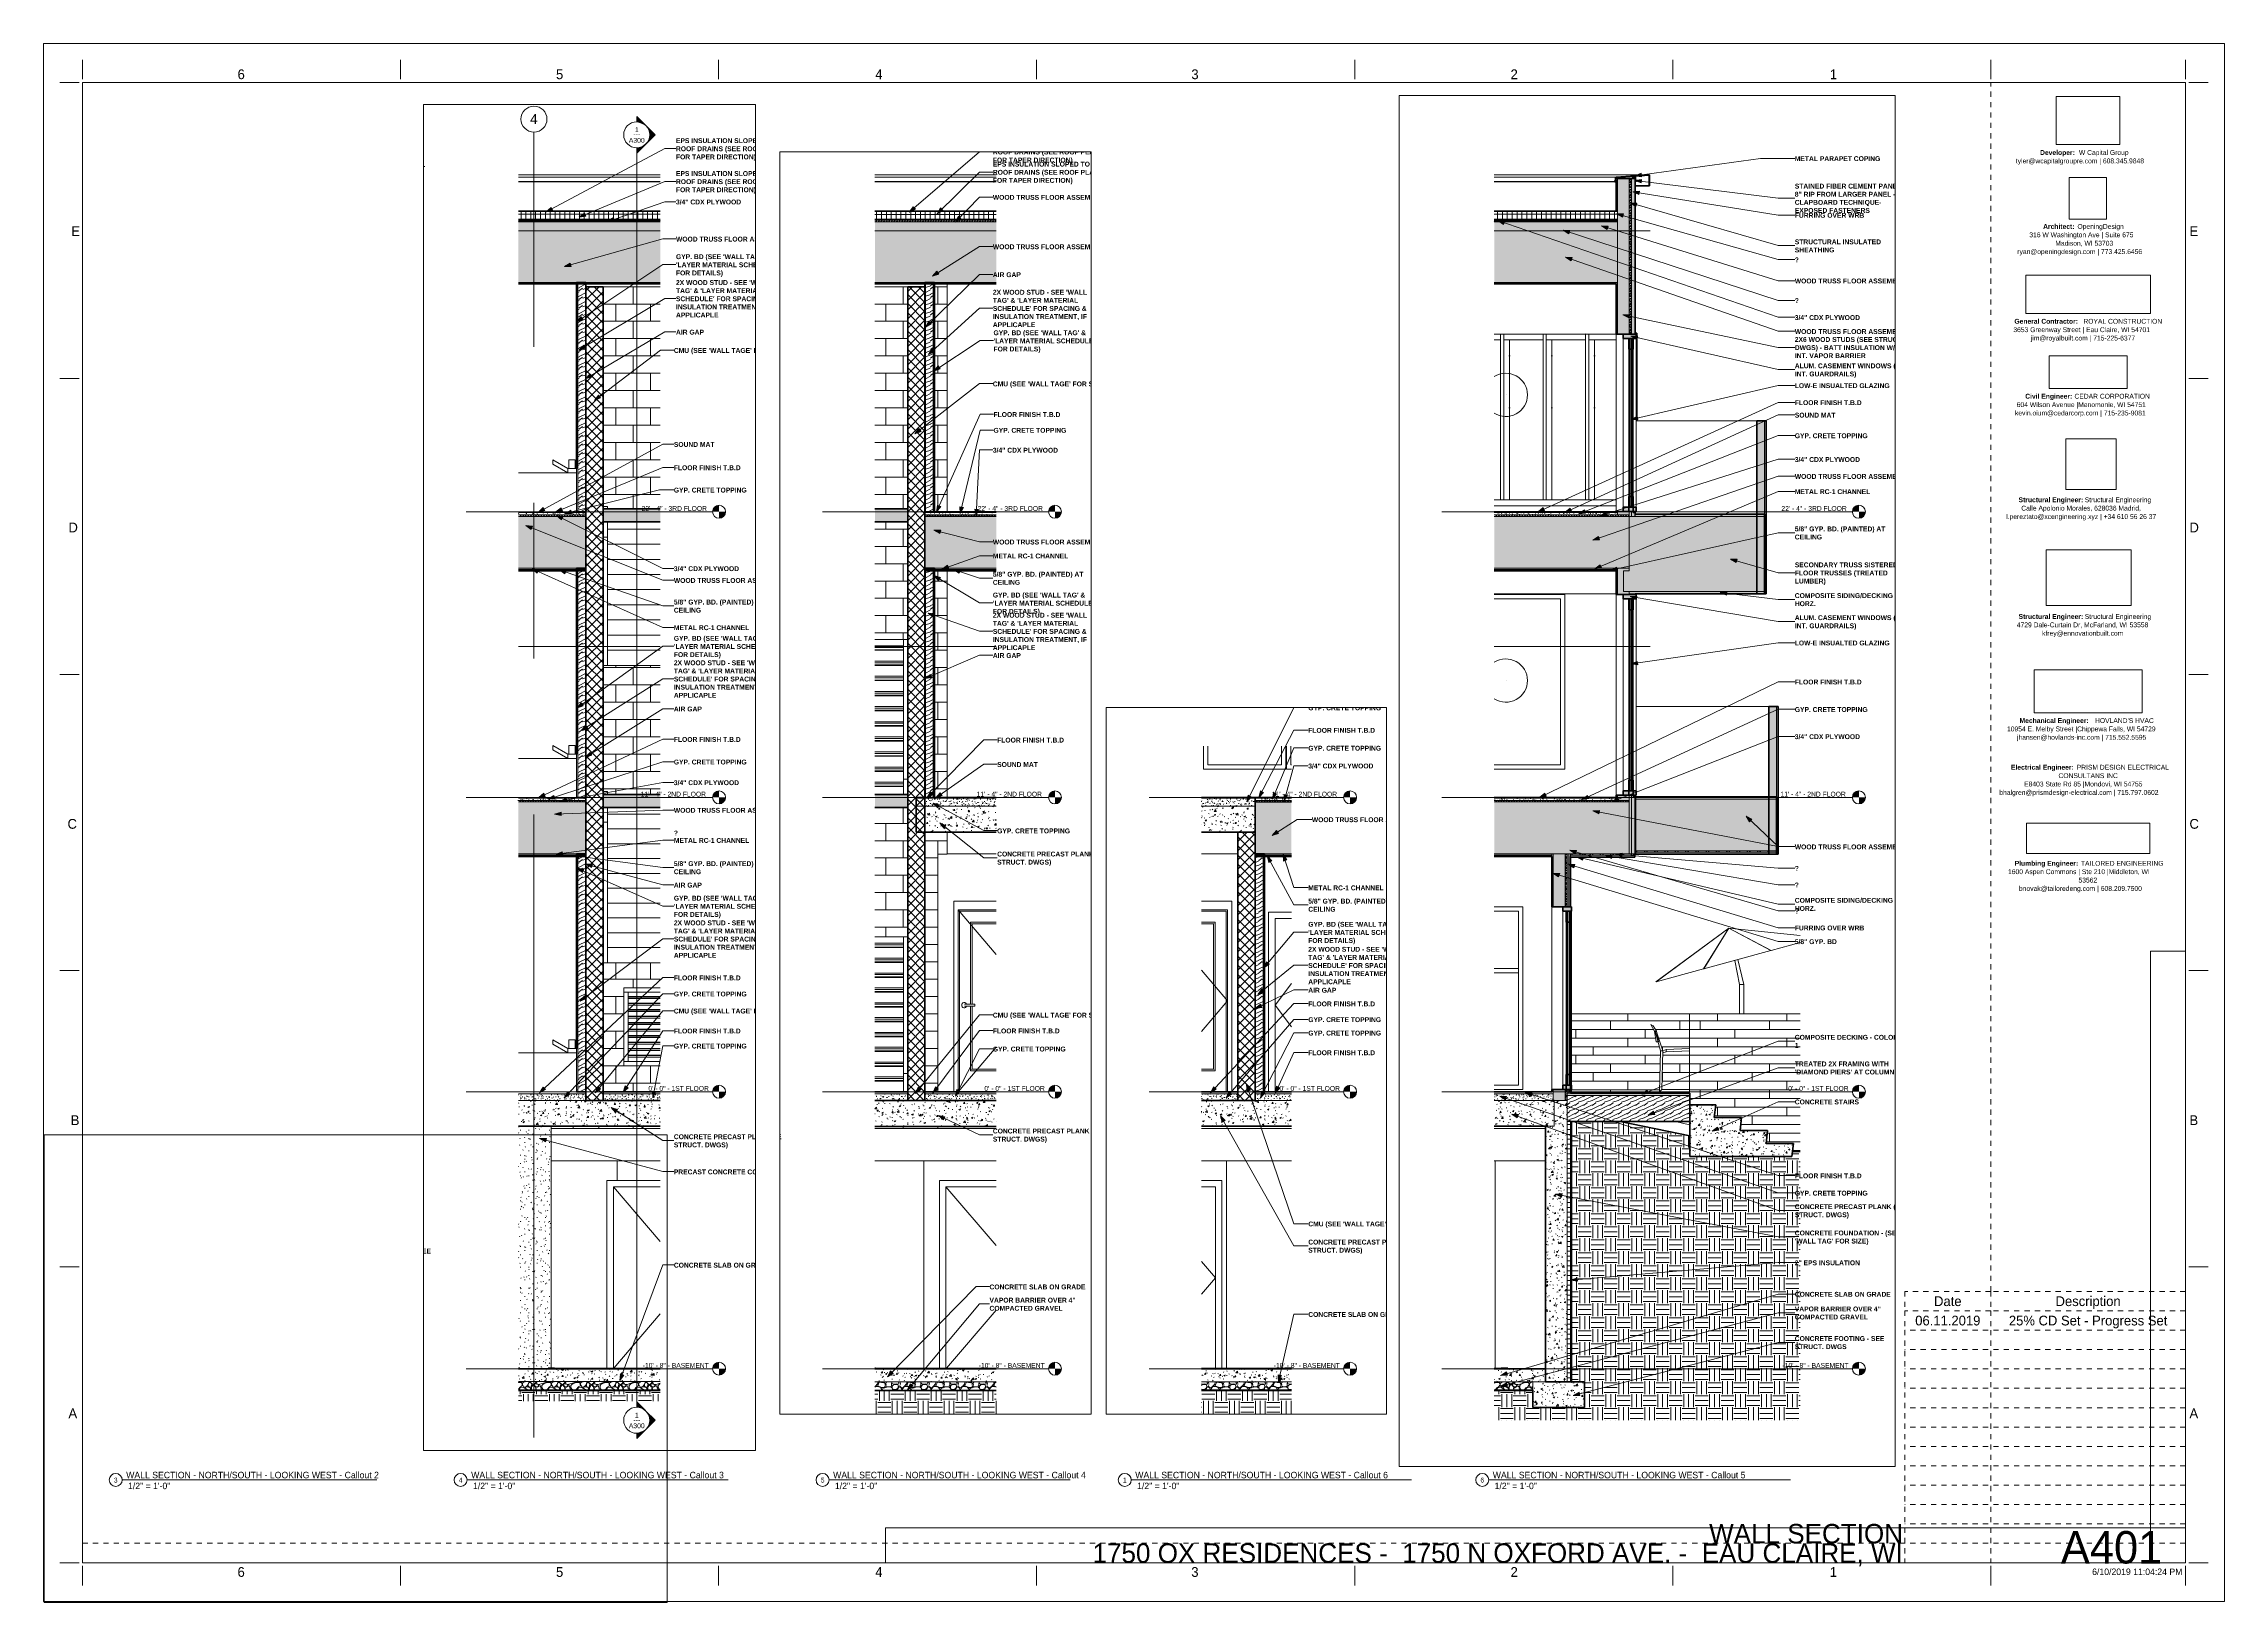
# Paper-space layout 'Layout1' of a CAD drawing. Header units: inches. Extents: x 0 to 42, y 0 to 30.
# The model-space entities are those that its viewports show. They can reach past a viewport. Long polylines and large blocks are cut down to what shows.
import ezdxf

# ---------------------------------------------------------------- set-up
doc = ezdxf.new("R2010")
doc.units = ezdxf.units.IN
doc.header["$MEASUREMENT"] = 0
for name, pattern in [('Aligning Line 1_8_', [0.25, 0.125, -0.125]), ('Dash 1_16_', [0.125, 0.0625, -0.0625]), ('Dot 1_32_', [0.03125, 0, -0.03125]), ('Grid Line 1_2_', [0.875, 0.5, -0.125, 0.125, -0.125])]:
    doc.linetypes.add(name, pattern=pattern)
for name, color, linetype, lineweight in [('0-2', 55, 'Continuous', 9), ('0-3', 10, 'Continuous', 18), ('0-4', 50, 'Continuous', 5), ('0-5', 135, 'Continuous', 18), ('A-CLNG', 13, 'Continuous', 18), ('A-CLNG-1', 23, 'Continuous', 18), ('A-CLNG-2', 13, 'Continuous', 70), ('A-CLNG-PATT-1', 13, 'Continuous', 9), ('A-DETL', 90, 'Dot 1_32_', 13), ('A-DOOR-1', 7, 'Dash 1_16_', 9), ('A-DOOR-2', 135, 'Continuous', 18), ('A-DOOR-3', 31, 'Dash 1_16_', 9), ('A-DOOR-4', 31, 'Continuous', 9), ('A-DOOR-FRAM', 31, 'Continuous', 9), ('A-DOOR-FRAM-1', 7, 'Continuous', 9), ('A-FLOR-1', 8, 'Continuous', 5), ('A-FLOR-2', 31, 'Continuous', 5), ('A-FLOR-3', 251, 'Continuous', 5), ('A-FLOR-4', 192, 'Continuous', 70), ('A-FLOR-5', 135, 'Continuous', 18), ('A-FLOR-6', 9, 'Continuous', 18), ('A-FLOR-7', 250, 'Continuous', 70), ('A-FLOR-8', 23, 'Continuous', 18), ('A-FLOR-9', 243, 'Continuous', 5), ('A-FLOR-LEVL', 51, 'Continuous', 9), ('A-FLOR-LEVL-1', 51, 'Grid Line 1_2_', 9), ('A-FLOR-MCUT', 51, 'Continuous', 18), ('A-FLOR-PATT-1', 8, 'Continuous', 9), ('A-GENM-1', 55, 'Continuous', 9), ('A-GENM-2', 250, 'Continuous', 70), ('A-GLAZ-1', 135, 'Continuous', 18), ('A-GLAZ-2', 10, 'Continuous', 18), ('A-GLAZ-3', 27, 'Continuous', 18), ('A-GLAZ-5', 151, 'Continuous', 70), ('A-GLAZ-CWMG-1', 55, 'Continuous', 9), ('A-ROOF', 132, 'Continuous', 18), ('A-ROOF-1', 252, 'Continuous', 18), ('A-ROOF-2', 31, 'Continuous', 5), ('A-ROOF-3', 132, 'Continuous', 70), ('A-ROOF-PATT-1', 132, 'Continuous', 9), ('A-WALL', 113, 'Continuous', 18), ('A-WALL-1', 254, 'Continuous', 5), ('A-WALL-10', 255, 'Continuous', 18), ('A-WALL-11', 243, 'Continuous', 5), ('A-WALL-2', 8, 'Continuous', 5), ('A-WALL-3', 23, 'Continuous', 18), ('A-WALL-4', 135, 'Continuous', 18), ('A-WALL-5', 27, 'Continuous', 18), ('A-WALL-6', 113, 'Continuous', 70), ('A-WALL-7', 252, 'Continuous', 18), ('A-WALL-8', 250, 'Continuous', 70), ('A-WALL-9', 10, 'Continuous', 18), ('A-WALL-PATT-1', 55, 'Continuous', 9), ('A-WALL-PATT-2', 111, 'Continuous', 9), ('A-WALL-PATT-3', 253, 'Continuous', 9), ('A-WALL-PATT-4', 7, 'Continuous', 9), ('A-WALL-PATT-5', 45, 'Continuous', 9), ('C-TOPO', 7, 'Continuous', 9), ('C-TOPO-1', 55, 'Continuous', 9), ('C-TOPO-2', 7, 'Continuous', 70), ('E-LITE-EQPM-1', 55, 'Continuous', 9), ('G-ANNO-SCHD', 231, 'Continuous', 9), ('G-ANNO-SYMB', 111, 'Aligning Line 1_8_', 9), ('G-ANNO-SYMB-1', 111, 'Continuous', 9), ('G-ANNO-TEXT', 231, 'Continuous', 9), ('G-ANNO-TTLB', 6, 'Continuous', 9), ('G-ANNO-TTLB-MEDM', 33, 'Continuous', 20), ('G-IMPT', 8, 'Continuous', 9), ('L-SITE-1', 7, 'Continuous', 9), ('P-SANR-FIXT-1', 55, 'Continuous', 9), ('S-COLS-1', 55, 'Continuous', 9), ('S-FNDN-1', 32, 'Continuous', 70), ('S-FNDN-2', 32, 'Continuous', 9), ('S-FNDN-3', 135, 'Continuous', 18), ('S-GRID-1', 1, 'Grid Line 1_2_', 9), ('S-GRID-IDEN', 1, 'Continuous', 9), ('S-STRS', 31, 'Continuous', 9), ('S-STRS-1', 7, 'Continuous', 9), ('S-STRS-2', 31, 'Continuous', 70)]:
    doc.layers.add(name, color=color, linetype=linetype, lineweight=lineweight)
doc.layers.add('G-ANNO-NPLT', color=191, linetype='Continuous', plot=False)
doc.styles.add('Arial', font='arial.ttf', dxfattribs={"height": 2.25})
doc.styles.add('Arial_1', font='arial.ttf', dxfattribs={"height": 4.5})
doc.styles.add('Century Gothic', font='ufonts.com_century-gothic.ttf', dxfattribs={"height": 2.25})
doc.styles.add('Century Gothic_1', font='ufonts.com_century-gothic.ttf', dxfattribs={"height": 0.1875})
doc.styles.add('Century Gothic_2', font='ufonts.com_century-gothic.ttf', dxfattribs={"height": 0.09375})
doc.styles.add('Century Gothic_3', font='ufonts.com_century-gothic.ttf', dxfattribs={"height": 0.125})
doc.styles.add('Century Gothic_4', font='ufonts.com_century-gothic.ttf', dxfattribs={"height": 0.625})
doc.styles.add('Century Gothic_5', font='ufonts.com_century-gothic.ttf', dxfattribs={"height": 0.375})
doc.styles.add('Century Gothic_B', font='GOTHICB.TTF', dxfattribs={"height": 2.25})
doc.styles.add('Century Gothic_B_1', font='GOTHICB.TTF', dxfattribs={"height": 0.09375})
picture_1 = doc.add_image_def('image1.jpg', size_in_pixel=(785, 514))
picture_2 = doc.add_image_def('image2.png', size_in_pixel=(300, 300))
picture_3 = doc.add_image_def('image3.jpg', size_in_pixel=(336, 83))
picture_4 = doc.add_image_def('image4.jpg', size_in_pixel=(278, 110))
picture_5 = doc.add_image_def('image5.jpg', size_in_pixel=(302, 126))
picture_6 = doc.add_image_def('image6.jpg', size_in_pixel=(261, 80))
picture_7 = doc.add_image_def('image7.jpg', size_in_pixel=(344, 261))
picture_8 = doc.add_image_def('image8.jpg', size_in_pixel=(547, 610))
picture_9 = doc.add_image_def('image9.jpg', size_in_pixel=(95, 1663))
picture_10 = doc.add_image_def('image10.jpg', size_in_pixel=(3536, 95))
pattern_1 = [(0, (3257.106, 59.024), (6, 6), [6, -6]), (0, (3257.106, 61.274), (6, 6), [6, -6]), (0, (3257.106, 63.524), (6, 6), [6, -6]), (90, (3257.856, 64.274), (-6, 6), [6, -6]), (90, (3260.106, 64.274), (-6, 6), [6, -6]), (90, (3262.356, 64.274), (-6, 6), [6, -6])]
pattern_2 = [(216.87, (3258.706, 63.023), (11.9951857, 7.9964214), [1.999, -17.993]), (206.565, (3261.105, 61.823), (-3.998093, -3.998086), [4.47, -4.47]), (198.435, (3261.105, 59.824), (-7.9970804, -3.9980748), [2.529, -10.115])]
pattern_3 = [(0, (3257.106, 59.024), (7.68, 1.92), [0.317, -5.443, 0.317, -5.443, -30.72]), (0, (3257.106, 59.024), (7.68, 1.92), [-11.52, 0.317, -11.203, 0.317, -5.443, -13.44]), (0, (3257.106, 59.024), (7.68, 1.92), [-28.8, 0.317, -3.523, 0.317, -9.283]), (120, (3259.986, 59.984), (-5.5027688, 5.691075), [0.317, -5.443, 0.317, -5.443, -30.72]), (120, (3259.986, 59.984), (-5.5027688, 5.691075), [-11.52, 0.317, -11.203, 0.317, -5.443, -13.44]), (120, (3259.986, 59.984), (-5.5027688, 5.691075), [-28.8, 0.317, -3.523, 0.317, -9.283]), (240, (3260.946, 63.824), (-2.1772312, -7.611075), [0.317, -5.443, 0.317, -5.443, -30.72]), (240, (3260.946, 63.824), (-2.1772312, -7.611075), [-11.52, 0.317, -11.203, 0.317, -5.443, -13.44]), (240, (3260.946, 63.824), (-2.1772312, -7.611075), [-28.8, 0.317, -3.523, 0.317, -9.283])]
pattern_4 = [(90, (3819.324, -128), (-36.188, 2e-15), [])]
pattern_5 = [(0, (2981.5303, 59.024), (7.68, 1.92), [0.317, -5.443, 0.317, -5.443, -30.72]), (0, (2981.5303, 59.024), (7.68, 1.92), [-11.52, 0.317, -11.203, 0.317, -5.443, -13.44]), (0, (2981.5303, 59.024), (7.68, 1.92), [-28.8, 0.317, -3.523, 0.317, -9.283]), (120, (2984.4103, 59.984), (-5.5027688, 5.691075), [0.317, -5.443, 0.317, -5.443, -30.72]), (120, (2984.4103, 59.984), (-5.5027688, 5.691075), [-11.52, 0.317, -11.203, 0.317, -5.443, -13.44]), (120, (2984.4103, 59.984), (-5.5027688, 5.691075), [-28.8, 0.317, -3.523, 0.317, -9.283]), (240, (2985.3703, 63.824), (-2.1772312, -7.611075), [0.317, -5.443, 0.317, -5.443, -30.72]), (240, (2985.3703, 63.824), (-2.1772312, -7.611075), [-11.52, 0.317, -11.203, 0.317, -5.443, -13.44]), (240, (2985.3703, 63.824), (-2.1772312, -7.611075), [-28.8, 0.317, -3.523, 0.317, -9.283])]
pattern_6 = [(0, (2981.5303, 59.024), (3.84, 0.96), [0.317, -2.563, 0.317, -2.563, -15.36]), (0, (2981.5303, 59.024), (3.84, 0.96), [-5.76, 0.317, -5.443, 0.317, -2.563, -6.72]), (0, (2981.5303, 59.024), (3.84, 0.96), [-14.4, 0.317, -1.603, 0.317, -4.483]), (120, (2982.9703, 59.504), (-2.7513844, 2.8455376), [0.317, -2.563, 0.317, -2.563, -15.36]), (120, (2982.9703, 59.504), (-2.7513844, 2.8455376), [-5.76, 0.317, -5.443, 0.317, -2.563, -6.72]), (120, (2982.9703, 59.504), (-2.7513844, 2.8455376), [-14.4, 0.317, -1.603, 0.317, -4.483]), (240, (2983.4503, 61.424), (-1.0886156, -3.8055376), [0.317, -2.563, 0.317, -2.563, -15.36]), (240, (2983.4503, 61.424), (-1.0886156, -3.8055376), [-5.76, 0.317, -5.443, 0.317, -2.563, -6.72]), (240, (2983.4503, 61.424), (-1.0886156, -3.8055376), [-14.4, 0.317, -1.603, 0.317, -4.483])]
pattern_7 = [(0, (2981.5303, 59.024), (0, 1.2), []), (315, (2981.5303, 59.024), (1.1992531, 0), [1.696, -1.696]), (45, (2981.5303, 59.024), (1.1992531, 0), [1.696, -1.696])]
pattern_8 = [(50, (2981.53, 59.024), (6.885997, -0.602097), [0.72, -7.92]), (355, (2981.53, 59.024), (-1.331756, 7.220547), [0.576, -6.336]), (100.451, (2982.104, 58.974), (5.55363, 6.61819), [0.612, -6.731]), (46.184, (2981.53, 60.944), (10.24564, -1.588925), [1.08, -11.88]), (96.636, (2982.384, 60.812), (8.97244, 9.35152), [0.918, -10.096]), (351.184, (2981.53, 60.944), (8.9732, 9.35123), [0.864, -9.504]), (21, (2982.49, 60.464), (5.730726, -3.865003), [0.72, -7.92]), (326, (2982.49, 60.464), (2.33581, 6.96088), [0.576, -6.336]), (71.451, (2982.968, 60.142), (8.065876, 3.09595), [0.612, -6.731]), (37.5, (2981.5303, 59.024), (0.116866, 3.1954784), [0.317, -5.942, 0.317, -6.115, -6.36]), (37.5, (2981.5303, 59.024), (0.116866, 3.1954784), [-12.691, 0.317, -6.043]), (7.5, (2981.5303, 59.024), (2.52543, 3.786025), [0.317, -3.35, 0.317, -5.798, -2.424]), (7.5, (2981.5303, 59.024), (2.52543, 3.786025), [-9.782, 0.317, -2.107]), (327.5, (2979.3903, 59.024), (5.1243685, -0.216176), [0.317, -2.083, 0.317, -7.171, -9.936]), (327.5, (2979.3903, 59.024), (5.1243685, -0.216176), [-9.888, 0.317, -9.619]), (317.5, (2978.4303, 59.024), (5.598326, 0.96141), [0.317, -2.803, 0.317, -4.656, -7.056]), (317.5, (2978.4303, 59.024), (5.598326, 0.96141), [-8.093, 0.317, -6.739])]
pattern_9 = [(216.87, (3360.318, 71.912), (11.9951857, 7.9964214), [1.999, -17.993]), (206.565, (3362.717, 70.713), (-3.998093, -3.998086), [4.47, -4.47]), (198.435, (3362.717, 68.714), (-7.9970804, -3.9980748), [2.529, -10.115])]
pattern_10 = [(0, (3358.718, 67.914), (7.68, 1.92), [0.317, -5.443, 0.317, -5.443, -30.72]), (0, (3358.718, 67.914), (7.68, 1.92), [-11.52, 0.317, -11.203, 0.317, -5.443, -13.44]), (0, (3358.718, 67.914), (7.68, 1.92), [-28.8, 0.317, -3.523, 0.317, -9.283]), (120, (3361.598, 68.874), (-5.502769, 5.691075), [0.317, -5.443, 0.317, -5.443, -30.72]), (120, (3361.598, 68.874), (-5.502769, 5.691075), [-11.52, 0.317, -11.203, 0.317, -5.443, -13.44]), (120, (3361.598, 68.874), (-5.502769, 5.691075), [-28.8, 0.317, -3.523, 0.317, -9.283]), (240, (3362.558, 72.714), (-2.177231, -7.611075), [0.317, -5.443, 0.317, -5.443, -30.72]), (240, (3362.558, 72.714), (-2.177231, -7.611075), [-11.52, 0.317, -11.203, 0.317, -5.443, -13.44]), (240, (3362.558, 72.714), (-2.177231, -7.611075), [-28.8, 0.317, -3.523, 0.317, -9.283])]
pattern_11 = [(0, (3130.9578, 67.914), (7.68, 1.92), [0.317, -5.443, 0.317, -5.443, -30.72]), (0, (3130.9578, 67.914), (7.68, 1.92), [-11.52, 0.317, -11.203, 0.317, -5.443, -13.44]), (0, (3130.9578, 67.914), (7.68, 1.92), [-28.8, 0.317, -3.523, 0.317, -9.283]), (120, (3133.8378, 68.874), (-5.502769, 5.691075), [0.317, -5.443, 0.317, -5.443, -30.72]), (120, (3133.8378, 68.874), (-5.502769, 5.691075), [-11.52, 0.317, -11.203, 0.317, -5.443, -13.44]), (120, (3133.8378, 68.874), (-5.502769, 5.691075), [-28.8, 0.317, -3.523, 0.317, -9.283]), (240, (3134.7978, 72.714), (-2.177231, -7.611075), [0.317, -5.443, 0.317, -5.443, -30.72]), (240, (3134.7978, 72.714), (-2.177231, -7.611075), [-11.52, 0.317, -11.203, 0.317, -5.443, -13.44]), (240, (3134.7978, 72.714), (-2.177231, -7.611075), [-28.8, 0.317, -3.523, 0.317, -9.283])]
pattern_12 = [(0, (3130.9578, 67.914), (3.84, 0.96), [0.317, -2.563, 0.317, -2.563, -15.36]), (0, (3130.9578, 67.914), (3.84, 0.96), [-5.76, 0.317, -5.443, 0.317, -2.563, -6.72]), (0, (3130.9578, 67.914), (3.84, 0.96), [-14.4, 0.317, -1.603, 0.317, -4.483]), (120, (3132.3978, 68.394), (-2.7513844, 2.8455376), [0.317, -2.563, 0.317, -2.563, -15.36]), (120, (3132.3978, 68.394), (-2.7513844, 2.8455376), [-5.76, 0.317, -5.443, 0.317, -2.563, -6.72]), (120, (3132.3978, 68.394), (-2.7513844, 2.8455376), [-14.4, 0.317, -1.603, 0.317, -4.483]), (240, (3132.8778, 70.314), (-1.0886156, -3.8055376), [0.317, -2.563, 0.317, -2.563, -15.36]), (240, (3132.8778, 70.314), (-1.0886156, -3.8055376), [-5.76, 0.317, -5.443, 0.317, -2.563, -6.72]), (240, (3132.8778, 70.314), (-1.0886156, -3.8055376), [-14.4, 0.317, -1.603, 0.317, -4.483])]
pattern_13 = [(0, (3130.9578, 67.914), (0, 1.2), []), (315, (3130.9578, 67.914), (1.1992531, 0), [1.696, -1.696]), (45, (3130.9578, 67.914), (1.1992531, 0), [1.696, -1.696])]
pattern_14 = [(0, (2414.476, -52), (0, 8), []), (90, (2414.476, -52), (-8, 8), [8, -8])]
pattern_15 = [(50, (3130.958, 67.914), (6.885997, -0.602097), [0.72, -7.92]), (355, (3130.958, 67.914), (-1.331756, 7.220547), [0.576, -6.336]), (100.451, (3131.532, 67.864), (5.55363, 6.61819), [0.612, -6.731]), (46.184, (3130.958, 69.834), (10.24564, -1.588925), [1.08, -11.88]), (96.636, (3131.812, 69.702), (8.97244, 9.35152), [0.918, -10.096]), (351.184, (3130.958, 69.834), (8.9732, 9.35123), [0.864, -9.504]), (21, (3131.918, 69.354), (5.730726, -3.865003), [0.72, -7.92]), (326, (3131.918, 69.354), (2.33581, 6.96088), [0.576, -6.336]), (71.451, (3132.396, 69.032), (8.065876, 3.09595), [0.612, -6.731]), (37.5, (3130.9578, 67.914), (0.116866, 3.1954784), [0.317, -5.942, 0.317, -6.115, -6.36]), (37.5, (3130.9578, 67.914), (0.116866, 3.1954784), [-12.691, 0.317, -6.043]), (7.5, (3130.9578, 67.914), (2.52543, 3.786025), [0.317, -3.35, 0.317, -5.798, -2.424]), (7.5, (3130.9578, 67.914), (2.52543, 3.786025), [-9.782, 0.317, -2.107]), (327.5, (3128.8168, 67.914), (5.1243685, -0.216176), [0.317, -2.083, 0.317, -7.171, -9.936]), (327.5, (3128.8168, 67.914), (5.1243685, -0.216176), [-9.888, 0.317, -9.619]), (317.5, (3127.857, 67.914), (5.598326, 0.96141), [0.317, -2.803, 0.317, -4.656, -7.056]), (317.5, (3127.857, 67.914), (5.598326, 0.96141), [-8.093, 0.317, -6.739])]
pattern_16 = [(0, (2013.8383, 59.024), (7.68, 1.92), [0.317, -5.443, 0.317, -5.443, -30.72]), (0, (2013.8383, 59.024), (7.68, 1.92), [-11.52, 0.317, -11.203, 0.317, -5.443, -13.44]), (0, (2013.8383, 59.024), (7.68, 1.92), [-28.8, 0.317, -3.523, 0.317, -9.283]), (120, (2016.7183, 59.984), (-5.502769, 5.691075), [0.317, -5.443, 0.317, -5.443, -30.72]), (120, (2016.7183, 59.984), (-5.502769, 5.691075), [-11.52, 0.317, -11.203, 0.317, -5.443, -13.44]), (120, (2016.7183, 59.984), (-5.502769, 5.691075), [-28.8, 0.317, -3.523, 0.317, -9.283]), (240, (2017.6783, 63.824), (-2.177231, -7.611075), [0.317, -5.443, 0.317, -5.443, -30.72]), (240, (2017.6783, 63.824), (-2.177231, -7.611075), [-11.52, 0.317, -11.203, 0.317, -5.443, -13.44]), (240, (2017.6783, 63.824), (-2.177231, -7.611075), [-28.8, 0.317, -3.523, 0.317, -9.283])]
pattern_17 = [(0, (2013.8383, 59.024), (3.84, 0.96), [0.317, -2.563, 0.317, -2.563, -15.36]), (0, (2013.8383, 59.024), (3.84, 0.96), [-5.76, 0.317, -5.443, 0.317, -2.563, -6.72]), (0, (2013.8383, 59.024), (3.84, 0.96), [-14.4, 0.317, -1.603, 0.317, -4.483]), (120, (2015.2783, 59.504), (-2.7513844, 2.8455376), [0.317, -2.563, 0.317, -2.563, -15.36]), (120, (2015.2783, 59.504), (-2.7513844, 2.8455376), [-5.76, 0.317, -5.443, 0.317, -2.563, -6.72]), (120, (2015.2783, 59.504), (-2.7513844, 2.8455376), [-14.4, 0.317, -1.603, 0.317, -4.483]), (240, (2015.7583, 61.424), (-1.0886156, -3.8055376), [0.317, -2.563, 0.317, -2.563, -15.36]), (240, (2015.7583, 61.424), (-1.0886156, -3.8055376), [-5.76, 0.317, -5.443, 0.317, -2.563, -6.72]), (240, (2015.7583, 61.424), (-1.0886156, -3.8055376), [-14.4, 0.317, -1.603, 0.317, -4.483])]
pattern_18 = [(0, (2013.8383, 59.024), (0, 1.2), []), (315, (2013.8383, 59.024), (1.1992531, 0), [1.696, -1.696]), (45, (2013.8383, 59.024), (1.1992531, 0), [1.696, -1.696])]
pattern_19 = [(161.57, (2013.95828, 59.144), (-0.9603837, -0.00039918), [0, -6.83, 0.758, 0]), (18.43, (2013.71828, 59.144), (-0.9603837, 0.00039918), [0, -6.83, 0.758, 0]), (108.43, (2013.95828, 59.144), (0.47951018, -2.4005264), [2.276, -5.312]), (71.57, (2013.71828, 59.144), (0.47951018, 2.4005264), [2.276, -5.312])]
pattern_20 = [(45, (2013.8383, 59.024), (-2.375879, 2.375879), []), (45, (2013.8383, 62.624), (-2.375879, 2.375879), [])]
pattern_21 = [(50, (2013.838, 59.024), (6.885997, -0.602097), [0.72, -7.92]), (355, (2013.838, 59.024), (-1.331756, 7.22055), [0.576, -6.336]), (100.451, (2014.412, 58.974), (5.55363, 6.61819), [0.612, -6.731]), (46.184, (2013.838, 60.944), (10.24564, -1.58893), [1.08, -11.88]), (96.636, (2014.692, 60.812), (8.97244, 9.35152), [0.918, -10.096]), (351.184, (2013.838, 60.944), (8.9732, 9.35123), [0.864, -9.504]), (21, (2014.798, 60.464), (5.730726, -3.865003), [0.72, -7.92]), (326, (2014.798, 60.464), (2.33581, 6.96088), [0.576, -6.336]), (71.451, (2015.276, 60.142), (8.065876, 3.09595), [0.612, -6.731]), (37.5, (2013.8383, 59.024), (0.116866, 3.195478), [0.317, -5.942, 0.317, -6.115, -6.36]), (37.5, (2013.8383, 59.024), (0.116866, 3.195478), [-12.691, 0.317, -6.043]), (7.5, (2013.8383, 59.024), (2.52543, 3.786025), [0.317, -3.35, 0.317, -5.798, -2.424]), (7.5, (2013.8383, 59.024), (2.52543, 3.786025), [-9.782, 0.317, -2.107]), (327.5, (2011.6983, 59.024), (5.1243685, -0.216176), [0.317, -2.083, 0.317, -7.171, -9.936]), (327.5, (2011.6983, 59.024), (5.1243685, -0.216176), [-9.888, 0.317, -9.619]), (317.5, (2010.7383, 59.024), (5.598326, 0.96141), [0.317, -2.803, 0.317, -4.656, -7.056]), (317.5, (2010.7383, 59.024), (5.598326, 0.96141), [-8.093, 0.317, -6.739])]
pattern_22 = [(0, (2013.8383, 59.024), (0, 2.25), []), (90, (2013.8383, 59.024), (-2.25, 1e-16), [])]
pattern_23 = [(0, (3531.6805, 67.914), (3.84, 0.96), [0.317, -2.563, 0.317, -2.563, -15.36]), (0, (3531.6805, 67.914), (3.84, 0.96), [-5.76, 0.317, -5.443, 0.317, -2.563, -6.72]), (0, (3531.6805, 67.914), (3.84, 0.96), [-14.4, 0.317, -1.603, 0.317, -4.483]), (120, (3533.1205, 68.394), (-2.7513844, 2.8455376), [0.317, -2.563, 0.317, -2.563, -15.36]), (120, (3533.1205, 68.394), (-2.7513844, 2.8455376), [-5.76, 0.317, -5.443, 0.317, -2.563, -6.72]), (120, (3533.1205, 68.394), (-2.7513844, 2.8455376), [-14.4, 0.317, -1.603, 0.317, -4.483]), (240, (3533.6005, 70.314), (-1.0886156, -3.8055376), [0.317, -2.563, 0.317, -2.563, -15.36]), (240, (3533.6005, 70.314), (-1.0886156, -3.8055376), [-5.76, 0.317, -5.443, 0.317, -2.563, -6.72]), (240, (3533.6005, 70.314), (-1.0886156, -3.8055376), [-14.4, 0.317, -1.603, 0.317, -4.483])]
pattern_24 = [(50, (3531.6805, 67.914), (6.885997, -0.602097), [0.72, -7.92]), (355, (3531.6805, 67.914), (-1.331756, 7.220547), [0.576, -6.336]), (100.451, (3532.2545, 67.864), (5.55363, 6.61819), [0.612, -6.731]), (46.184, (3531.6805, 69.834), (10.24564, -1.588925), [1.08, -11.88]), (96.636, (3532.534, 69.702), (8.97244, 9.35152), [0.918, -10.096]), (351.184, (3531.68, 69.834), (8.9732, 9.35123), [0.864, -9.504]), (21, (3532.6405, 69.354), (5.730726, -3.865003), [0.72, -7.92]), (326, (3532.6405, 69.354), (2.33581, 6.96088), [0.576, -6.336]), (71.451, (3533.1185, 69.032), (8.065876, 3.09595), [0.612, -6.731]), (37.5, (3531.6805, 67.914), (0.116866, 3.1954784), [0.317, -5.942, 0.317, -6.115, -6.36]), (37.5, (3531.6805, 67.914), (0.116866, 3.1954784), [-12.691, 0.317, -6.043]), (7.5, (3531.6805, 67.914), (2.52543, 3.786025), [0.317, -3.35, 0.317, -5.798, -2.424]), (7.5, (3531.6805, 67.914), (2.52543, 3.786025), [-9.782, 0.317, -2.107]), (327.5, (3529.5395, 67.914), (5.1243685, -0.216176), [0.317, -2.083, 0.317, -7.171, -9.936]), (327.5, (3529.5395, 67.914), (5.1243685, -0.216176), [-9.888, 0.317, -9.619]), (317.5, (3528.5795, 67.914), (5.598326, 0.96141), [0.317, -2.803, 0.317, -4.656, -7.056]), (317.5, (3528.5795, 67.914), (5.598326, 0.96141), [-8.093, 0.317, -6.739])]

# ---------------------------------------------------------------- blocks, each defined once
blk = doc.blocks.new('OD Title Block - 30x42 - CDs - one-598439-WALL SECTION')
at = {"layer": 'G-ANNO-TTLB'}
for p, q in [((-0.01, 30.014), (41.99, 30.014)), ((-0.01, 0.014), (-0.01, 30.014)), ((41.99, 0.014), (41.99, 30.014)), ((-0.01, 0.014), (41.99, 0.014))]:
    blk.add_line(p, q, dxfattribs=at)
at = {"layer": 'G-ANNO-TTLB', "linetype": 'Dot 1_32_', "lineweight": 13}
for p, q in [((37.49, 5.989), (37.49, 29.264)), ((0.74, 1.137), (35.905, 1.137))]:
    blk.add_line(p, q, dxfattribs=at)
at = {"layer": 'G-ANNO-TTLB-MEDM'}
for p, q in [((0.74, 29.326), (0.74, 29.701)), ((6.865, 29.326), (6.865, 29.701)), ((12.99, 29.326), (12.99, 29.701)), ((19.115, 29.326), (19.115, 29.701)), ((25.24, 29.326), (25.24, 29.701)), ((31.365, 29.326), (31.365, 29.701)), ((37.49, 29.326), (37.49, 29.701)), ((41.24, 29.326), (41.24, 29.701)), ((0.677, 29.264), (0.302, 29.264)), ((0.74, 29.264), (41.24, 29.264)), ((0.74, 29.264), (0.74, 0.764)), ((41.24, 29.264), (41.24, 0.764)), ((41.302, 29.264), (41.677, 29.264)), ((0.677, 23.564), (0.302, 23.564)), ((41.302, 23.564), (41.677, 23.564)), ((0.677, 17.864), (0.302, 17.864)), ((41.302, 17.864), (41.677, 17.864)), ((0.677, 12.164), (0.302, 12.164)), ((41.302, 12.164), (41.677, 12.164)), ((0.677, 6.464), (0.302, 6.464)), ((41.302, 6.464), (41.677, 6.464)), ((0.677, 0.764), (0.302, 0.764)), ((0.74, 0.764), (41.24, 0.764)), ((0.74, 0.701), (0.74, 0.326)), ((6.865, 0.701), (6.865, 0.326)), ((12.99, 0.701), (12.99, 0.326)), ((19.115, 0.701), (19.115, 0.326)), ((25.24, 0.701), (25.24, 0.326)), ((31.365, 0.701), (31.365, 0.326)), ((37.49, 0.701), (37.49, 0.326)), ((41.24, 0.701), (41.24, 0.326)), ((41.302, 0.764), (41.677, 0.764))]:
    blk.add_line(p, q, dxfattribs=at)
at = {"layer": 'G-ANNO-TTLB', "attachment_point": 1}
for s, insert, char_height, width, style in [('6', (3.725, 29.517), 0.188, 0.17675, 'Century Gothic_1'), ('5', (9.858, 29.517), 0.188, 0.17675, 'Century Gothic_1'), ('4', (16.007, 29.517), 0.188, 0.17675, 'Century Gothic_1'), ('3', (22.094, 29.517), 0.188, 0.17675, 'Century Gothic_1'), ('2', (28.242, 29.517), 0.188, 0.17675, 'Century Gothic_1'), ('1', (34.391, 29.517), 0.188, 0.17675, 'Century Gothic_1'), ('tyler@wcapitalgroupre.com | 608.345.9848', (37.974, 27.802), 0.09375, 3.36141, 'Century Gothic_2'), ('Developer: ', (38.44, 27.964), 0.09375, 0.90584, 'Century Gothic_B_1'), ('W Capital Group', (39.188, 27.964), 0.09375, 1.32878, 'Century Gothic_2'), ('E', (0.523, 26.497), 0.188, 0.17044, 'Century Gothic_1'), ('Architect: ', (38.499, 26.54), 0.09375, 0.80169, 'Century Gothic_B_1'), ('OpeningDesign', (39.16, 26.54), 0.09375, 1.212, 'Century Gothic_2'), ('E', (41.317, 26.497), 0.188, 0.17044, 'Century Gothic_1'), ('ryan@openingdesign.com | 773.425.6456', (38.002, 26.056), 0.09375, 3.21937, 'Century Gothic_2'), ('316 W Washington Ave | Suite 675', (38.233, 26.379), 0.09375, 2.65756, 'Century Gothic_2'), ('Madison, WI 53703', (38.733, 26.217), 0.09375, 1.44556, 'Century Gothic_2'), ('3653 Greenway Street | Eau Claire, WI 54701', (37.925, 24.552), 0.09375, 3.4845, 'Century Gothic_2'), ('General Contractor: ', (37.946, 24.714), 0.09375, 1.60969, 'Century Gothic_B_1'), ('jim@royalbuilt.com | 715-225-6377', (38.263, 24.391), 0.09375, 2.66387, 'Century Gothic_2'), ('ROYAL CONSTRUCTION', (39.274, 24.714), 0.09375, 1.82116, 'Century Gothic_2'), ('604 Wilson Avenue |Menomonie, WI 54751', (37.99, 23.109), 0.09375, 3.32669, 'Century Gothic_2'), ('Civil Engineer: ', (38.154, 23.271), 0.09375, 1.14888, 'Century Gothic_B_1'), ('CEDAR CORPORATION', (39.102, 23.271), 0.09375, 1.78012, 'Century Gothic_2'), ('kevin.oium@cedarcorp.com | 715-235-9081', (37.956, 22.948), 0.09375, 3.40559, 'Century Gothic_2'), ('Structural Engineer: ', (38.026, 21.277), 0.09375, 1.54341, 'Century Gothic_B_1'), ('Calle Apolonio Morales, 628036 Madrid, ', (38.078, 21.116), 0.09375, 3.15309, 'Century Gothic_2'), ('Structural Engineering', (39.3, 21.277), 0.09375, 1.69175, 'Century Gothic_2'), ('D', (0.468, 20.791), 0.188, 0.23672, 'Century Gothic_1'), ('l.pereztato@xcengineering.xyz | +34 610 56 26 37', (37.787, 20.954), 0.09375, 3.81591, 'Century Gothic_2'), ('D', (41.317, 20.791), 0.188, 0.23672, 'Century Gothic_1'), ('Structural Engineer: ', (38.026, 19.03), 0.09375, 1.54341, 'Century Gothic_B_1'), ('Structural Engineering', (39.3, 19.03), 0.09375, 1.69175, 'Century Gothic_2'), ('4729 Dale-Curtain Dr, McFarland, WI 53558', (37.992, 18.869), 0.09375, 3.32037, 'Century Gothic_2'), ('kfrey@ennovationbuilt.com', (38.479, 18.707), 0.09375, 2.13994, 'Century Gothic_2'), ('10954 E. Melby Street |Chippewa Falls, WI 54729', (37.803, 16.865), 0.09375, 3.77487, 'Century Gothic_2'), ('Mechanical Engineer: ', (38.045, 17.026), 0.09375, 1.76119, 'Century Gothic_B_1'), ("HOVLAND'S HVAC", (39.498, 17.026), 0.09375, 1.42663, 'Century Gothic_2'), ('jhansen@hovlands-inc.com | 715.552.5595', (37.996, 16.704), 0.09375, 3.31091, 'Century Gothic_2'), ('Electrical Engineer: ', (37.88, 16.127), 0.09375, 1.53394, 'Century Gothic_B_1'), ('CONSULTANS INC', (38.794, 15.965), 0.09375, 1.37613, 'Century Gothic_2'), ('PRISM DESIGN ELECTRICAL ', (39.146, 16.127), 0.09375, 2.09891, 'Century Gothic_2'), ('bhalgren@prismdesign-electrical.com | 715.797.0602', (37.656, 15.642), 0.09375, 4.13469, 'Century Gothic_2'), ('E8403 State Rd 85 |Mondovi, WI 54755', (38.133, 15.804), 0.09375, 2.9795, 'Century Gothic_2'), ('C', (0.45, 15.084), 0.188, 0.25881, 'Century Gothic_1'), ('C', (41.317, 15.084), 0.188, 0.25881, 'Century Gothic_1'), ('Plumbing Engineer: ', (37.951, 14.277), 0.09375, 1.54656, 'Century Gothic_B_1'), ('1600 Aspen Commons | Ste 210 |Middleton, WI ', (37.823, 14.116), 0.09375, 3.77172, 'Century Gothic_2'), ('53562', (39.18, 13.954), 0.0937, 0.44188, 'Century Gothic_2'), ('TAILORED ENGINEERING', (39.227, 14.277), 0.09375, 1.87166, 'Century Gothic_2'), ('bnovak@tailoredeng.com | 608.209.7500', (38.034, 13.793), 0.09375, 3.21622, 'Century Gothic_2'), ('B', (0.512, 9.378), 0.188, 0.18306, 'Century Gothic_1'), ('B', (41.317, 9.378), 0.188, 0.18306, 'Century Gothic_1'), ('A', (0.468, 3.734), 0.188, 0.23672, 'Century Gothic_1'), ('A', (41.317, 3.734), 0.188, 0.23672, 'Century Gothic_1'), ('6', (3.724, 0.679), 0.188, 0.17675, 'Century Gothic_1'), ('5', (9.858, 0.679), 0.188, 0.17675, 'Century Gothic_1'), ('4', (16.007, 0.679), 0.188, 0.17675, 'Century Gothic_1'), ('3', (22.093, 0.679), 0.188, 0.17675, 'Century Gothic_1'), ('2', (28.242, 0.679), 0.188, 0.17675, 'Century Gothic_1'), ('1', (34.39, 0.679), 0.188, 0.17675, 'Century Gothic_1')]:
    blk.add_mtext(s, dxfattribs=dict(at, insert=insert, char_height=char_height, width=width, style=style))
at = {"layer": 'G-ANNO-TTLB'}
image = blk.add_image(picture_7, insert=(38.752, 28.068), size_in_units=(1.226, 0.93), dxfattribs=at)
image.dxf.flags = 7
image = blk.add_image(picture_8, insert=(38.999, 26.632), size_in_units=(0.719, 0.802), rotation=0, dxfattribs=at)
image.dxf.flags = 7
image = blk.add_image(picture_6, insert=(38.163, 24.818), size_in_units=(2.404, 0.737), dxfattribs=at)
image.dxf.flags = 7
image = blk.add_image(picture_5, insert=(38.612, 23.375), size_in_units=(1.506, 0.628), dxfattribs=at)
image.dxf.flags = 7
image = blk.add_image(picture_2, insert=(38.938, 21.431), size_in_units=(0.97, 0.97), dxfattribs=at)
image.dxf.flags = 7
image = blk.add_image(picture_1, insert=(38.558, 19.194), size_in_units=(1.638, 1.072), dxfattribs=at)
image.dxf.flags = 7
image = blk.add_image(picture_4, insert=(38.326, 17.131), size_in_units=(2.077, 0.822), dxfattribs=at)
image.dxf.flags = 7
image = blk.add_image(picture_3, insert=(38.179, 14.417), size_in_units=(2.372, 0.586), dxfattribs=at)
image.dxf.flags = 7
image = blk.add_image(picture_9, insert=(40.567, 0.764), size_in_units=(0.673, 11.775), dxfattribs=at)
image.dxf.flags = 7
image = blk.add_image(picture_10, insert=(16.203, 0.764), size_in_units=(25.037, 0.673), dxfattribs=at)
image.dxf.flags = 7
blk = doc.blocks.new('Viewport - All On-568496-WALL SECTION')
at = {"layer": 'G-ANNO-TTLB'}
for start, end in [(360, 180), (180, 360)]:
    blk.add_arc((-0.125, 0), 0.125, start, end, dxfattribs=at)
blk = doc.blocks.new('Bath Tub - Maestro - 60_x30_-1352617-WALL SECTION - NORTH_SOUTH - LOOKING WEST - Callout 3')
at = {"layer": 'P-SANR-FIXT-1'}
for p, q in [((2509.011, 24), (2509.011, 22)), ((2515.949, 20), (2509.011, 24)), ((2516.449, 24), (2516.449, 20)), ((2516.449, 24), (2519.449, 24)), ((2519.449, 20), (2519.449, 24)), ((2509.011, 22), (2515.949, 18)), ((2515.949, 20), (2519.949, 20)), ((2515.949, 20), (2515.949, 18)), ((2519.949, 18), (2519.949, 20)), ((2493.157, 18), (2519.949, 18)), ((2519.949, 0), (2519.949, 18)), ((2519.949, 0), (2493.157, 0))]:
    blk.add_line(p, q, dxfattribs=at)
blk = doc.blocks.new('CTR - 1st Phase - Unit Layouts_rvt-2-WALL SECTION - NORTH_SOUTH - LOOKING WEST - Callout 3')
at = {"layer": '0-2'}
for p in [(0, 268), (0, 136), (0, 0)]:
    blk.add_blockref('Bath Tub - Maestro - 60_x30_-1352617-WALL SECTION - NORTH_SOUTH - LOOKING WEST - Callout 3', p, dxfattribs=at)
blk = doc.blocks.new('CTR  - Topography_rvt-2-WALL SECTION - NORTH_SOUTH - LOOKING WEST - Callout 3')
at = {"layer": 'C-TOPO'}
h = blk.add_hatch(dxfattribs=at)
h.set_pattern_fill('FP_5', color=256, style=0, pattern_type=2)
h.set_pattern_definition(pattern_1)
h.paths.add_polyline_path([(2558.695, -142.973), (2558.695, -138.006), (2493.157, -138.006), (2493.157, -142.973)], flags=0)
at = {"layer": 'C-TOPO-1'}
blk.add_line((2493.157, -138.006), (2558.695, -138.006), dxfattribs=at)
at = {"layer": 'C-TOPO-2'}
blk.add_line((2558.695, -138.006), (2493.157, -138.006), dxfattribs=at)
blk = doc.blocks.new('Parking_Stall_Multiple - STANDARD-2088485-WALL SECTION - NORTH_SOUTH - LOOKING WEST - Callout 3')
at = {"layer": 'A-GENM-1'}
blk.add_hatch(color=256, dxfattribs=at).paths.add_polyline_path([(2493.157, -128), (2493.824, -128), (2493.824, -127.75), (2493.157, -127.75), (2493.157, -127.806)], flags=0)
at = {"layer": 'A-GENM-2'}
for p, q in [((2493.824, -127.75), (2493.157, -127.75)), ((2493.157, -128), (2493.824, -128)), ((2493.824, -128), (2493.824, -127.75))]:
    blk.add_line(p, q, dxfattribs=at)
blk = doc.blocks.new('Parking_Stall_Multiple - STANDARD-1981804-WALL SECTION - NORTH_SOUTH - LOOKING WEST - Callout 3')
at = {"layer": 'A-GENM-1'}
blk.add_hatch(color=256, dxfattribs=at).paths.add_polyline_path([(2506.82, -128), (2509.82, -128), (2509.82, -127.75), (2506.82, -127.75)], flags=0)
blk.add_line((2509.82, -127.75), (2558.695, -127.75), dxfattribs=at)
at = {"layer": 'A-GENM-2'}
for p, q in [((2509.82, -127.75), (2506.82, -127.75)), ((2506.82, -127.75), (2506.82, -128)), ((2506.82, -128), (2509.82, -128)), ((2509.82, -128), (2509.82, -127.75))]:
    blk.add_line(p, q, dxfattribs=at)
blk = doc.blocks.new('generic INT BASEMENT STR_ DOOR - generic INT BASEMENT STR_ DOOR-2045543-WALL SECTION - NORTH_SOUTH - LOOKING WEST - Callout 3')
at = {"layer": 'A-DOOR-1'}
for p, q in [((2558.695, -69.283), (2537.024, -44)), ((2537.238, -127.75), (2558.695, -102.717))]:
    blk.add_line(p, q, dxfattribs=at)
at = {"layer": 'A-DOOR-FRAM-1'}
for p, q in [((2558.695, -41), (2534.024, -41)), ((2534.024, -41), (2534.024, -127.75)), ((2537.024, -127.75), (2537.024, -44)), ((2537.024, -44), (2558.695, -44))]:
    blk.add_line(p, q, dxfattribs=at)
blk = doc.blocks.new('CTR - 1st Phase - Common Walls_rvt-2-WALL SECTION - NORTH_SOUTH - LOOKING WEST - Callout 3')
at = {"layer": 'A-WALL-7'}
for points in [[(2524.324, 268), (2524.324, 373.375), (2524.074, 373.375), (2524.074, 268)], [(2524.324, 136), (2524.324, 240.75), (2524.074, 240.75), (2524.074, 136)], [(2524.289, 0), (2524.324, 0), (2524.324, 108.75), (2524.074, 108.75), (2524.074, 0)]]:
    blk.add_hatch(color=256, dxfattribs=at).paths.add_polyline_path(points, flags=0)
at = {"layer": 'A-WALL-PATT-1'}
h = blk.add_hatch(dxfattribs=at)
h.set_pattern_fill('FP_6', color=256, style=0, pattern_type=2)
h.set_pattern_definition(pattern_4)
h.paths.add_polyline_path([(2508.324, -127.75), (2534.024, -127.75), (2534.024, -41), (2558.695, -41), (2558.695, -32), (2508.324, -32), (2508.324, -97.675)], flags=0)
at = {"layer": 'A-WALL-PATT-3'}
h = blk.add_hatch(dxfattribs=at)
h.set_pattern_fill('FP_16', color=256, style=0, pattern_type=2)
h.set_pattern_definition(pattern_2)
h.paths.add_polyline_path([(2520.574, 268), (2524.074, 268), (2524.074, 373.375), (2520.574, 373.375), (2520.574, 272.39)], flags=0)
h = blk.add_hatch(dxfattribs=at)
h.set_pattern_fill('FP_16', color=256, style=0, pattern_type=2)
h.set_pattern_definition(pattern_2)
h.paths.add_polyline_path([(2520.574, 136), (2524.074, 136), (2524.074, 241.875), (2520.574, 241.875), (2520.574, 136.946)], flags=0)
h = blk.add_hatch(dxfattribs=at)
h.set_pattern_fill('FP_16', color=256, style=0, pattern_type=2)
h.set_pattern_definition(pattern_2)
h.paths.add_polyline_path([(2524.074, 0), (2524.074, 109.875), (2520.574, 109.875), (2520.574, 0)], flags=0)
at = {"layer": 'A-WALL-PATT-4'}
h = blk.add_hatch(dxfattribs=at)
h.set_pattern_fill('FP_1', color=256, style=0, pattern_type=2)
h.set_pattern_definition(pattern_3)
h.paths.add_polyline_path([(2519.949, 268), (2520.574, 268), (2520.574, 373.375), (2519.949, 373.375), (2519.949, 268.731)], flags=0)
h = blk.add_hatch(dxfattribs=at)
h.set_pattern_fill('FP_1', color=256, style=0, pattern_type=2)
h.set_pattern_definition(pattern_3)
h.paths.add_polyline_path([(2519.949, 136), (2520.574, 136), (2520.574, 240.75), (2519.949, 240.75), (2519.949, 136.731)], flags=0)
h = blk.add_hatch(dxfattribs=at)
h.set_pattern_fill('FP_1', color=256, style=0, pattern_type=2)
h.set_pattern_definition(pattern_3)
h.paths.add_polyline_path([(2519.949, 0), (2520.574, 0), (2520.574, 108.75), (2519.949, 108.75), (2519.949, 0.813)], flags=0)
at = {"layer": 'A-WALL-8'}
for p, q in [((2519.949, 374), (2519.949, 288)), ((2524.324, 374), (2519.949, 374)), ((2524.324, 268), (2524.324, 374)), ((2519.949, 268), (2524.324, 268)), ((2519.949, 241.875), (2519.949, 156)), ((2524.324, 241.875), (2519.949, 241.875)), ((2524.324, 136), (2524.324, 241.875)), ((2519.949, 136), (2524.324, 136)), ((2519.949, 109.875), (2519.949, 20)), ((2524.324, 109.875), (2519.949, 109.875)), ((2524.324, 0), (2524.324, 109.875)), ((2519.949, 0), (2524.324, 0))]:
    blk.add_line(p, q, dxfattribs=at)
at = {"layer": 'A-WALL-9'}
for p, q in [((2520.574, 268), (2520.574, 374)), ((2524.074, 268), (2524.074, 374)), ((2520.574, 136), (2520.574, 241.875)), ((2524.074, 136), (2524.074, 241.875)), ((2520.574, 0), (2520.574, 109.875)), ((2524.074, 0), (2524.074, 109.875))]:
    blk.add_line(p, q, dxfattribs=at)
at = {"layer": '0-3'}
for name in ['generic INT BASEMENT STR_ DOOR - generic INT BASEMENT STR_ DOOR-2045543-WALL SECTION - NORTH_SOUTH - LOOKING WEST - Callout 3', 'Parking_Stall_Multiple - STANDARD-2088485-WALL SECTION - NORTH_SOUTH - LOOKING WEST - Callout 3', 'Parking_Stall_Multiple - STANDARD-1981804-WALL SECTION - NORTH_SOUTH - LOOKING WEST - Callout 3']:
    blk.add_blockref(name, (0, 0), dxfattribs=at)
blk = doc.blocks.new('CTR - 1st Phase -Stairs _ Elevators_rvt-2-WALL SECTION - NORTH_SOUTH - LOOKING WEST - Callout 3')
at = {"layer": 'A-FLOR-6'}
for points in [[(2558.695, 263.375), (2558.695, 269.375), (2532.324, 269.375), (2532.324, 263.375)], [(2558.695, 131.375), (2558.695, 137.375), (2532.324, 137.375), (2532.324, 131.375)]]:
    blk.add_hatch(color=256, dxfattribs=at).paths.add_polyline_path(points, flags=0)
at = {"layer": 'A-WALL-PATT-5'}
h = blk.add_hatch(dxfattribs=at)
h.set_pattern_fill('FP_18', color=256, style=0, pattern_type=2)
h.set_pattern_definition([(45, (3257.106, 59.024), (-2.12132, 2.12132), []), (135, (3257.106, 59.024), (-2.12132, -2.12132), [])])
h.paths.add_polyline_path([(2532.324, -4), (2532.324, 372), (2524.324, 372), (2524.324, -4), (2525.926, -4)], flags=0)
at = {"layer": 'A-FLOR-7'}
for p, q in [((2558.695, 269.375), (2532.324, 269.375)), ((2532.324, 269.375), (2532.324, 263.375)), ((2532.324, 263.375), (2558.695, 263.375)), ((2558.695, 137.375), (2532.324, 137.375)), ((2532.324, 137.375), (2532.324, 131.375)), ((2532.324, 131.375), (2558.695, 131.375))]:
    blk.add_line(p, q, dxfattribs=at)
at = {"layer": 'A-WALL-8'}
for p, q in [((2532.324, 372), (2524.324, 372)), ((2524.324, 372), (2524.324, -4)), ((2532.324, -4), (2532.324, 372)), ((2524.324, -4), (2532.324, -4))]:
    blk.add_line(p, q, dxfattribs=at)
at = {"layer": 'S-STRS-1'}
for p, q in [((2534.324, 270.465), (2532.324, 270.465)), ((2534.324, 269.375), (2534.324, 270.465)), ((2534.324, 260), (2534.324, 263.375)), ((2534.324, 256.241), (2534.324, 260)), ((2558.695, 260), (2534.324, 260)), ((2532.324, 256.241), (2534.324, 256.241)), ((2534.324, 256.241), (2534.324, 197)), ((2558.695, 253), (2534.324, 253)), ((2558.695, 246), (2534.324, 246)), ((2558.695, 239), (2534.324, 239)), ((2558.695, 232), (2534.324, 232)), ((2558.695, 225), (2534.324, 225)), ((2558.695, 218), (2534.324, 218)), ((2558.695, 211), (2534.324, 211)), ((2558.695, 204), (2534.324, 204)), ((2532.324, 197), (2534.324, 197)), ((2534.324, 197), (2532.324, 197)), ((2534.324, 197), (2558.695, 197)), ((2534.324, 138.701), (2532.324, 138.701)), ((2534.324, 137.375), (2534.324, 138.701)), ((2534.324, 128.286), (2534.324, 131.375)), ((2534.324, 124.561), (2534.324, 128.286)), ((2558.695, 128.286), (2534.324, 128.286)), ((2532.324, 124.561), (2534.324, 124.561)), ((2534.324, 124.561), (2534.324, 59.571)), ((2558.695, 121.429), (2534.324, 121.429)), ((2558.695, 114.571), (2534.324, 114.571)), ((2558.695, 107.714), (2534.324, 107.714)), ((2558.695, 100.857), (2534.324, 100.857)), ((2558.695, 94), (2534.324, 94)), ((2558.695, 87.143), (2534.324, 87.143)), ((2558.695, 80.286), (2534.324, 80.286)), ((2558.695, 73.429), (2534.324, 73.429)), ((2558.695, 66.571), (2534.324, 66.571)), ((2532.324, 59.571), (2534.324, 59.571)), ((2534.324, 59.571), (2532.324, 59.571)), ((2534.324, 59.571), (2558.695, 59.571))]:
    blk.add_line(p, q, dxfattribs=at)
blk = doc.blocks.new('Concrete-Rectangular-Column - ONE-1856735-WALL SECTION - NORTH_SOUTH - LOOKING WEST - Callout 3')
at = {"layer": 'S-COLS-1'}
h = blk.add_hatch(dxfattribs=at)
h.set_pattern_fill('FP_1', color=256, style=0, pattern_type=2)
h.set_pattern_definition(pattern_3)
h.paths.add_polyline_path([(2493.824, -128), (2506.82, -128), (2506.82, -127.75), (2508.324, -127.75), (2508.324, -16), (2493.157, -16), (2493.157, -127.75), (2493.824, -127.75)], flags=0)
blk.add_line((2508.324, -16), (2508.324, -127.75), dxfattribs=at)
blk = doc.blocks.new('Basic Wall _ EXT - FIBER CEMENT - SMALL - ___-2145937-WALL SECTION - NORTH_SOUTH - LOOKING WEST - Callout 3')
at = {"layer": 'A-WALL-4'}
for p, q in [((2558.695, 423.663), (2493.157, 423.663)), ((2493.157, 422.603), (2558.695, 422.603)), ((2493.157, 420.572), (2558.695, 420.572)), ((2493.157, 420.415), (2558.695, 420.415))]:
    blk.add_line(p, q, dxfattribs=at)
blk = doc.blocks.new('Rectangular Mullion - louver-2010907-WALL SECTION - NORTH_SOUTH - LOOKING WEST - Callout 3')
at = {"layer": 'A-GLAZ-CWMG-1'}
for p, q in [((2558.695, 16.734), (2543.924, 16.734)), ((2558.695, 16.016), (2543.924, 16.016))]:
    blk.add_line(p, q, dxfattribs=at)
blk = doc.blocks.new('Rectangular Mullion - louver-V1-WALL SECTION - NORTH_SOUTH - LOOKING WEST - Callout 3')
at = {"layer": 'A-GLAZ-CWMG-1'}
for p, q in [((2558.695, 19.734), (2543.924, 19.734)), ((2558.695, 19.016), (2543.924, 19.016)), ((2558.695, 16.922), (2543.924, 16.922))]:
    blk.add_line(p, q, dxfattribs=at)
blk = doc.blocks.new('Rectangular Mullion - louver-2010908-WALL SECTION - NORTH_SOUTH - LOOKING WEST - Callout 3')
at = {"layer": 'A-GLAZ-CWMG-1'}
for p, q in [((2558.695, 34.734), (2543.924, 34.734)), ((2558.695, 34.016), (2543.924, 34.016)), ((2558.695, 31.922), (2543.924, 31.922))]:
    blk.add_line(p, q, dxfattribs=at)
blk = doc.blocks.new('Rectangular Mullion - Louver Frame-2010909-WALL SECTION - NORTH_SOUTH - LOOKING WEST - Callout 3')
at = {"layer": 'A-GLAZ-CWMG-1'}
blk.add_line((2541.924, 14), (2558.695, 14), dxfattribs=at)
blk = doc.blocks.new('Rectangular Mullion - louver-V2-WALL SECTION - NORTH_SOUTH - LOOKING WEST - Callout 3')
at = {"layer": 'A-GLAZ-CWMG-1'}
blk.add_line((2558.695, 43.922), (2543.924, 43.922), dxfattribs=at)
blk = doc.blocks.new('Rectangular Mullion - Louver Frame-2010910-WALL SECTION - NORTH_SOUTH - LOOKING WEST - Callout 3')
at = {"layer": 'A-GLAZ-CWMG-1'}
blk.add_line((2558.695, 46), (2541.924, 46), dxfattribs=at)
blk = doc.blocks.new('Rectangular Mullion - Louver Frame-2010914-WALL SECTION - NORTH_SOUTH - LOOKING WEST - Callout 3')
at = {"layer": 'A-GLAZ-CWMG-1'}
blk.add_line((2543.924, 18), (2543.924, 15), dxfattribs=at)
blk = doc.blocks.new('Rectangular Mullion - Louver Frame-2010915-WALL SECTION - NORTH_SOUTH - LOOKING WEST - Callout 3')
at = {"layer": 'A-GLAZ-CWMG-1'}
for p, q in [((2541.924, 46), (2543.924, 46)), ((2543.924, 46), (2543.924, 45))]:
    blk.add_line(p, q, dxfattribs=at)
blk = doc.blocks.new('Rectangular Mullion - Louver Frame-2010918-WALL SECTION - NORTH_SOUTH - LOOKING WEST - Callout 3')
at = {"layer": 'A-GLAZ-CWMG-1'}
for p, q in [((2543.924, 15), (2543.924, 14)), ((2543.924, 14), (2541.924, 14))]:
    blk.add_line(p, q, dxfattribs=at)
blk = doc.blocks.new('CTR  - Topography_rvt-3-WALL SECTION - NORTH_SOUTH - LOOKING WEST - Callout 4')
at = {"layer": 'C-TOPO'}
h = blk.add_hatch(dxfattribs=at)
h.set_pattern_fill('FP_22', color=256, style=0, pattern_type=2)
h.set_pattern_definition([(0, (3358.718, 67.914), (6, 6), [6, -6]), (0, (3358.718, 70.164), (6, 6), [6, -6]), (0, (3358.718, 72.414), (6, 6), [6, -6]), (90, (3359.468, 73.164), (-6, 6), [6, -6]), (90, (3361.718, 73.164), (-6, 6), [6, -6]), (90, (3363.968, 73.164), (-6, 6), [6, -6])])
h.paths.add_polyline_path([(2669.242, -149.067), (2669.242, -138.006), (2613.186, -138.006), (2613.186, -149.067)], flags=0)
at = {"layer": 'C-TOPO-1'}
blk.add_line((2613.186, -138.006), (2669.242, -138.006), dxfattribs=at)
at = {"layer": 'C-TOPO-2'}
blk.add_line((2669.242, -138.006), (2613.186, -138.006), dxfattribs=at)
blk = doc.blocks.new('Parking_Stall_Multiple - STANDARD-1981804-WALL SECTION - NORTH_SOUTH - LOOKING WEST - Callout 4')
at = {"layer": 'A-GENM-1'}
blk.add_hatch(color=256, dxfattribs=at).paths.add_polyline_path([(2613.488, -128), (2613.488, -127.75), (2613.186, -127.75), (2613.186, -128)], flags=0)
blk.add_line((2613.488, -127.75), (2669.242, -127.75), dxfattribs=at)
at = {"layer": 'A-GENM-2'}
for p, q in [((2613.488, -127.75), (2613.186, -127.75)), ((2613.488, -127.75), (2613.186, -127.75)), ((2613.186, -128), (2613.488, -128)), ((2613.186, -128), (2613.488, -128)), ((2613.488, -128), (2613.488, -127.75)), ((2613.488, -128), (2613.488, -127.75))]:
    blk.add_line(p, q, dxfattribs=at)
blk = doc.blocks.new('generic INT BASEMENT STR_ DOOR - generic INT BASEMENT STR_ DOOR-2045543-WALL SECTION - NORTH_SOUTH - LOOKING WEST - Callout 4')
at = {"layer": 'A-DOOR-1'}
for p, q in [((2669.242, -71.088), (2646.024, -44)), ((2646.238, -127.75), (2669.242, -100.912))]:
    blk.add_line(p, q, dxfattribs=at)
at = {"layer": 'A-DOOR-FRAM-1'}
for p, q in [((2669.242, -41), (2643.024, -41)), ((2643.024, -41), (2643.024, -127.75)), ((2646.024, -127.75), (2646.024, -44)), ((2646.024, -44), (2669.242, -44))]:
    blk.add_line(p, q, dxfattribs=at)
blk = doc.blocks.new('CTR - 1st Phase - Common Walls_rvt-3-WALL SECTION - NORTH_SOUTH - LOOKING WEST - Callout 4')
at = {"layer": 'A-WALL-7'}
for points in [[(2636.574, 268), (2636.574, 373.375), (2636.324, 373.375), (2636.324, 268)], [(2636.324, 136), (2636.574, 136), (2636.574, 240.75), (2636.324, 240.75), (2636.324, 138.957)]]:
    blk.add_hatch(color=256, dxfattribs=at).paths.add_polyline_path(points, flags=0)
at = {"layer": 'A-WALL-PATT-1'}
h = blk.add_hatch(dxfattribs=at)
h.set_pattern_fill('FP_6', color=256, style=0, pattern_type=2)
h.set_pattern_definition(pattern_4)
h.paths.add_polyline_path([(2643.024, -127.75), (2643.024, -41), (2669.242, -41), (2669.242, -32), (2613.186, -32), (2613.186, -127.75), (2613.488, -127.75)], flags=0)
at = {"layer": 'A-WALL-PATT-3'}
h = blk.add_hatch(dxfattribs=at)
h.set_pattern_fill('FP_23', color=256, style=0, pattern_type=2)
h.set_pattern_definition(pattern_9)
h.paths.add_polyline_path([(2640.074, 268), (2640.074, 373.375), (2636.574, 373.375), (2636.574, 268), (2639.634, 268)], flags=0)
h = blk.add_hatch(dxfattribs=at)
h.set_pattern_fill('FP_23', color=256, style=0, pattern_type=2)
h.set_pattern_definition(pattern_9)
h.paths.add_polyline_path([(2640.074, 136), (2640.074, 240.75), (2636.574, 240.75), (2636.574, 136), (2637.924, 136)], flags=0)
at = {"layer": 'A-WALL-PATT-4'}
h = blk.add_hatch(dxfattribs=at)
h.set_pattern_fill('FP_19', color=256, style=0, pattern_type=2)
h.set_pattern_definition(pattern_10)
h.paths.add_polyline_path([(2640.074, 268), (2640.699, 268), (2640.699, 373.375), (2640.074, 373.375), (2640.074, 282.969)], flags=0)
h = blk.add_hatch(dxfattribs=at)
h.set_pattern_fill('FP_19', color=256, style=0, pattern_type=2)
h.set_pattern_definition(pattern_10)
h.paths.add_polyline_path([(2640.074, 136), (2640.699, 136), (2640.699, 240.75), (2640.074, 240.75), (2640.074, 138.957)], flags=0)
at = {"layer": 'A-WALL-8'}
for p, q in [((2640.699, 374), (2636.324, 374)), ((2636.324, 374), (2636.324, 268)), ((2640.699, 268), (2640.699, 374)), ((2636.324, 268), (2640.699, 268)), ((2640.699, 241.875), (2636.324, 241.875)), ((2636.324, 241.875), (2636.324, 136)), ((2640.699, 136), (2640.699, 241.875)), ((2636.324, 136), (2640.699, 136))]:
    blk.add_line(p, q, dxfattribs=at)
at = {"layer": 'A-WALL-9'}
for p, q in [((2636.574, 374), (2636.574, 268)), ((2640.074, 374), (2640.074, 268)), ((2636.574, 241.875), (2636.574, 136)), ((2640.074, 241.875), (2640.074, 136))]:
    blk.add_line(p, q, dxfattribs=at)
at = {"layer": '0-3'}
for name in ['generic INT BASEMENT STR_ DOOR - generic INT BASEMENT STR_ DOOR-2045543-WALL SECTION - NORTH_SOUTH - LOOKING WEST - Callout 4', 'Parking_Stall_Multiple - STANDARD-1981804-WALL SECTION - NORTH_SOUTH - LOOKING WEST - Callout 4']:
    blk.add_blockref(name, (0, 0), dxfattribs=at)
blk = doc.blocks.new('CTR - 1st Phase -Stairs _ Elevators_rvt-3-WALL SECTION - NORTH_SOUTH - LOOKING WEST - Callout 4')
at = {"layer": 'A-FLOR-6'}
for points in [[(2628.324, 263.375), (2628.324, 269.375), (2613.186, 269.375), (2613.186, 263.375)], [(2628.324, 131.375), (2628.324, 137.375), (2613.186, 137.375), (2613.186, 131.375)]]:
    blk.add_hatch(color=256, dxfattribs=at).paths.add_polyline_path(points, flags=0)
at = {"layer": 'A-WALL-PATT-5'}
h = blk.add_hatch(dxfattribs=at)
h.set_pattern_fill('FP_26', color=256, style=0, pattern_type=2)
h.set_pattern_definition([(45, (3358.718, 67.914), (-2.12132, 2.12132), []), (135, (3358.718, 67.914), (-2.12132, -2.12132), [])])
h.paths.add_polyline_path([(2636.324, -4), (2636.324, 372), (2628.324, 372), (2628.324, -4)], flags=0)
at = {"layer": 'A-FLOR-7'}
for p, q in [((2628.324, 269.375), (2613.186, 269.375)), ((2628.324, 263.375), (2628.324, 269.375)), ((2613.186, 263.375), (2628.324, 263.375)), ((2628.324, 137.375), (2613.186, 137.375)), ((2628.324, 131.375), (2628.324, 137.375)), ((2613.186, 131.375), (2628.324, 131.375))]:
    blk.add_line(p, q, dxfattribs=at)
at = {"layer": 'A-WALL-8'}
for p, q in [((2636.324, 372), (2628.324, 372)), ((2628.324, 372), (2628.324, -4)), ((2636.324, -4), (2636.324, 372)), ((2628.324, -4), (2636.324, -4))]:
    blk.add_line(p, q, dxfattribs=at)
at = {"layer": 'S-STRS-1'}
for p, q in [((2613.186, 209), (2626.324, 209)), ((2626.324, 209), (2628.324, 209)), ((2628.324, 209), (2626.324, 209)), ((2626.324, 209), (2626.324, 144.465)), ((2613.186, 206), (2626.324, 206)), ((2613.186, 205.25), (2626.324, 205.25)), ((2613.186, 204.25), (2626.324, 204.25)), ((2626.324, 204), (2613.186, 204)), ((2626.324, 204), (2613.186, 204)), ((2613.186, 199), (2626.324, 199)), ((2613.186, 198.25), (2626.324, 198.25)), ((2626.324, 197.25), (2613.186, 197.25)), ((2626.324, 197), (2613.186, 197)), ((2626.324, 197), (2613.186, 197)), ((2613.186, 192), (2626.324, 192)), ((2613.186, 191.25), (2626.324, 191.25)), ((2626.324, 190.25), (2613.186, 190.25)), ((2626.324, 190), (2613.186, 190)), ((2626.324, 190), (2613.186, 190)), ((2613.186, 185), (2626.324, 185)), ((2613.186, 184.25), (2626.324, 184.25)), ((2626.324, 183.25), (2613.186, 183.25)), ((2626.324, 183), (2613.186, 183)), ((2626.324, 183), (2613.186, 183)), ((2613.186, 178), (2626.324, 178)), ((2613.186, 177.25), (2626.324, 177.25)), ((2626.324, 176.25), (2613.186, 176.25)), ((2626.324, 176), (2613.186, 176)), ((2626.324, 176), (2613.186, 176)), ((2613.186, 171), (2626.324, 171)), ((2613.186, 170.25), (2626.324, 170.25)), ((2626.324, 169.25), (2613.186, 169.25)), ((2626.324, 169), (2613.186, 169)), ((2626.324, 169), (2613.186, 169)), ((2613.186, 164), (2626.324, 164)), ((2613.186, 163.25), (2626.324, 163.25)), ((2626.324, 162.25), (2613.186, 162.25)), ((2626.324, 162), (2613.186, 162)), ((2626.324, 162), (2613.186, 162)), ((2613.186, 157), (2626.324, 157)), ((2613.186, 156.25), (2626.324, 156.25)), ((2626.324, 155.25), (2613.186, 155.25)), ((2626.324, 155), (2613.186, 155)), ((2626.324, 155), (2613.186, 155)), ((2613.186, 150), (2626.324, 150)), ((2613.186, 149.25), (2626.324, 149.25)), ((2626.324, 148.25), (2613.186, 148.25)), ((2626.324, 148), (2613.186, 148)), ((2626.324, 148), (2613.186, 148)), ((2628.324, 144.465), (2626.324, 144.465)), ((2626.324, 144.465), (2626.324, 137.375)), ((2626.324, 143), (2613.186, 143)), ((2626.324, 142.25), (2626.324, 143)), ((2613.186, 142.25), (2626.324, 142.25)), ((2613.186, 141.25), (2626.324, 141.25)), ((2626.324, 141), (2613.186, 141)), ((2626.324, 141), (2613.186, 141)), ((2613.186, 71.571), (2626.324, 71.571)), ((2626.324, 71.571), (2628.324, 71.571)), ((2628.324, 71.571), (2626.324, 71.571)), ((2626.324, 71.571), (2626.324, 8.415)), ((2613.186, 68.571), (2626.324, 68.571)), ((2613.186, 67.821), (2626.324, 67.821)), ((2613.186, 66.821), (2626.324, 66.821)), ((2626.324, 66.571), (2613.186, 66.571)), ((2626.324, 66.571), (2613.186, 66.571)), ((2613.186, 61.714), (2626.324, 61.714)), ((2613.186, 60.964), (2626.324, 60.964)), ((2626.324, 59.964), (2613.186, 59.964)), ((2626.324, 59.714), (2613.186, 59.714)), ((2626.324, 59.714), (2613.186, 59.714)), ((2613.186, 54.857), (2626.324, 54.857)), ((2613.186, 54.107), (2626.324, 54.107)), ((2626.324, 53.107), (2613.186, 53.107)), ((2626.324, 52.857), (2613.186, 52.857)), ((2626.324, 52.857), (2613.186, 52.857)), ((2613.186, 48), (2626.324, 48)), ((2613.186, 47.25), (2626.324, 47.25)), ((2626.324, 46.25), (2613.186, 46.25)), ((2626.324, 46), (2613.186, 46)), ((2626.324, 46), (2613.186, 46)), ((2613.186, 41.143), (2626.324, 41.143)), ((2613.186, 40.393), (2626.324, 40.393)), ((2626.324, 39.393), (2613.186, 39.393)), ((2626.324, 39.143), (2613.186, 39.143)), ((2626.324, 39.143), (2613.186, 39.143)), ((2613.186, 34.286), (2626.324, 34.286)), ((2613.186, 33.536), (2626.324, 33.536)), ((2626.324, 32.536), (2613.186, 32.536)), ((2626.324, 32.286), (2613.186, 32.286)), ((2626.324, 32.286), (2613.186, 32.286)), ((2613.186, 27.429), (2626.324, 27.429)), ((2613.186, 26.679), (2626.324, 26.679)), ((2626.324, 25.679), (2613.186, 25.679)), ((2626.324, 25.429), (2613.186, 25.429)), ((2626.324, 25.429), (2613.186, 25.429)), ((2613.186, 20.571), (2626.324, 20.571)), ((2613.186, 19.821), (2626.324, 19.821)), ((2626.324, 18.821), (2613.186, 18.821)), ((2626.324, 18.571), (2613.186, 18.571)), ((2626.324, 18.571), (2613.186, 18.571)), ((2613.186, 13.714), (2626.324, 13.714)), ((2613.186, 12.964), (2626.324, 12.964)), ((2626.324, 11.964), (2613.186, 11.964)), ((2626.324, 11.714), (2613.186, 11.714)), ((2626.324, 11.714), (2613.186, 11.714)), ((2628.324, 8.415), (2626.324, 8.415)), ((2626.324, 8.415), (2626.324, 0)), ((2626.324, 6.857), (2613.186, 6.857)), ((2626.324, 6.107), (2626.324, 6.857)), ((2613.186, 6.107), (2626.324, 6.107)), ((2613.186, 5.107), (2626.324, 5.107)), ((2626.324, 4.857), (2613.186, 4.857)), ((2626.324, 4.857), (2613.186, 4.857))]:
    blk.add_line(p, q, dxfattribs=at)
blk = doc.blocks.new('Door-Passage-Single-Full_Lite - 1-1770590-WALL SECTION - NORTH_SOUTH - LOOKING WEST - Callout 4')
at = {"layer": 'A-DOOR-2'}
for p, q in [((2657.31, 78.315), (2657.31, 40.394)), ((2669.242, 78.315), (2657.31, 78.315)), ((2658.097, 40.394), (2658.097, 77.528)), ((2658.097, 77.528), (2669.242, 77.528)), ((2657.31, 39.606), (2657.31, 9.685)), ((2658.097, 10.472), (2658.097, 39.606)), ((2669.242, 10.472), (2658.097, 10.472)), ((2657.31, 9.685), (2669.242, 9.685))]:
    blk.add_line(p, q, dxfattribs=at)
for points, knots in [([(2657.388, 78.236), (2657.381, 78.243), (2657.371, 78.253), (2657.358, 78.266), (2657.35, 78.274), (2657.345, 78.28), (2657.339, 78.286), (2657.332, 78.292), (2657.326, 78.299), (2657.32, 78.305), (2657.315, 78.309), (2657.311, 78.314), (2657.31, 78.315), (2657.31, 78.315)], [0, 0, 0, 0, 0.166667, 0.25, 0.333333, 0.375, 0.416667, 0.5, 0.583333, 0.666667, 0.75, 0.833333, 1, 1, 1, 1]), ([(2658.097, 77.528), (2658.097, 77.528), (2658.094, 77.531), (2658.082, 77.542), (2658.071, 77.553), (2658.059, 77.565), (2658.048, 77.576), (2658.036, 77.588), (2658.02, 77.604), (2658.002, 77.622), (2657.987, 77.637), (2657.972, 77.653), (2657.943, 77.682), (2657.917, 77.707), (2657.9, 77.724)], [0, 0, 0, 0, 0.166667, 0.25, 0.333333, 0.416667, 0.458333, 0.5, 0.583333, 0.666667, 0.708333, 0.75, 0.833333, 1, 1, 1, 1]), ([(2657.9, 10.276), (2657.918, 10.293), (2657.943, 10.319), (2657.976, 10.351), (2657.995, 10.37), (2658.009, 10.385), (2658.024, 10.399), (2658.037, 10.412), (2658.048, 10.424), (2658.059, 10.435), (2658.071, 10.447), (2658.082, 10.458), (2658.094, 10.469), (2658.097, 10.472), (2658.097, 10.472)], [-1, -1, -1, -1, -0.833333, -0.75, -0.666667, -0.625, -0.583333, -0.5, -0.458333, -0.416667, -0.333333, -0.25, -0.166667, 0, 0, 0, 0]), ([(2657.31, 9.685), (2657.31, 9.685), (2657.311, 9.686), (2657.315, 9.691), (2657.32, 9.695), (2657.326, 9.701), (2657.332, 9.708), (2657.339, 9.714), (2657.345, 9.72), (2657.35, 9.726), (2657.358, 9.734), (2657.371, 9.747), (2657.381, 9.757), (2657.388, 9.764)], [-1, -1, -1, -1, -0.833333, -0.75, -0.666667, -0.583333, -0.5, -0.416667, -0.375, -0.333333, -0.25, -0.166667, 0, 0, 0, 0])]:
    blk.add_open_spline(points, degree=3, knots=knots, dxfattribs=at)
at = {"layer": 'A-DOOR-3'}
for p, q in [((2651.625, 84), (2669.242, 63.447)), ((2669.242, 20.553), (2651.625, 0))]:
    blk.add_line(p, q, dxfattribs=at)
at = {"layer": 'A-DOOR-4'}
for p, q in [((2659.302, 40.394), (2655.168, 40.394)), ((2659.302, 40.394), (2659.302, 40)), ((2659.302, 40), (2659.302, 39.606)), ((2655.168, 39.606), (2659.302, 39.606))]:
    blk.add_line(p, q, dxfattribs=at)
at = {"layer": 'A-DOOR-4', "flags": 128}
for points in [[(2655.168, 40.394), (2654.878, 40.394), (2654.663, 40.394), (2654.578, 40.394), (2654.578, 40.394)], [(2654.578, 39.606), (2654.654, 39.606), (2654.863, 39.606), (2655.15, 39.606), (2655.168, 39.606)]]:
    blk.add_lwpolyline(points, dxfattribs=at)
at = {"layer": 'A-DOOR-4'}
for start, end in [(19.6343, 180), (180, 340.4367)]:
    blk.add_arc((2654.479, 40), 1.181, start, end, dxfattribs=at)
at = {"layer": 'A-DOOR-FRAM'}
for p, q in [((2651.625, 84), (2669.242, 84)), ((2651.625, 0), (2651.625, 84)), ((2652.25, 83.375), (2669.242, 83.375)), ((2652.25, 0), (2652.25, 83.375))]:
    blk.add_line(p, q, dxfattribs=at)
blk = doc.blocks.new('Basic Wall _ EXT - FIBER CEMENT - SMALL - ___-2145937-WALL SECTION - NORTH_SOUTH - LOOKING WEST - Callout 4')
at = {"layer": 'A-WALL-4'}
for p, q in [((2669.242, 423.663), (2613.186, 423.663)), ((2613.186, 422.603), (2669.242, 422.603)), ((2613.186, 420.572), (2669.242, 420.572)), ((2613.186, 420.415), (2669.242, 420.415))]:
    blk.add_line(p, q, dxfattribs=at)
blk = doc.blocks.new('CTR  - Topography_rvt-4-WALL SECTION - NORTH_SOUTH - LOOKING WEST - Callout 5')
at = {"layer": 'C-TOPO'}
h = blk.add_hatch(dxfattribs=at)
h.set_pattern_fill('FP_5', color=256, style=0, pattern_type=2)
h.set_pattern_definition(pattern_1)
h.paths.add_polyline_path([(3840.997, -151.773), (3933.924, -151.773), (3933.924, -27.696), (3933.461, -27.699), (3933.174, -30), (3885.924, -30), (3885.924, -20.336), (3853.799, -13.75), (3831.324, -13.75), (3831.324, -134), (3837.324, -134), (3837.324, -146), (3825.324, -146), (3825.324, -151.773), (3837.324, -151.773)], flags=0)
h = blk.add_hatch(dxfattribs=at)
h.set_pattern_fill('FP_5', color=256, style=0, pattern_type=2)
h.set_pattern_definition(pattern_1)
h.paths.add_polyline_path([(3933.995, -151.773), (3936.916, -151.773), (3936.916, -27.677), (3933.924, -27.696), (3933.924, -151.773)], flags=0)
h = blk.add_hatch(dxfattribs=at)
h.set_pattern_fill('FP_5', color=256, style=0, pattern_type=2)
h.set_pattern_definition(pattern_1)
h.paths.add_polyline_path([(3821.332, -151.773), (3825.324, -151.773), (3825.324, -146), (3813.324, -146), (3813.314, -138.006), (3795.588, -138.006), (3795.588, -151.773), (3819.324, -151.773)], flags=0)
at = {"layer": 'C-TOPO-1'}
for p, q in [((3853.799, -13.75), (3885.924, -20.336)), ((3879.319, -13.75), (3885.849, -15.34)), ((3933.924, -27.251), (3933.924, -27.696)), ((3933.924, -27.251), (3933.924, -27.696)), ((3933.461, -27.699), (3933.924, -27.696)), ((3934.114, -27.695), (3933.924, -27.696)), ((3936.916, -27.677), (3934.114, -27.695)), ((3795.588, -138.006), (3813.324, -138.006))]:
    blk.add_line(p, q, dxfattribs=at)
at = {"layer": 'C-TOPO-2'}
for p, q in [((3853.799, -13.75), (3885.924, -20.336)), ((3933.461, -27.699), (3933.924, -27.696)), ((3934.114, -27.695), (3933.924, -27.696)), ((3936.916, -27.677), (3934.114, -27.695)), ((3813.324, -138.006), (3795.588, -138.006))]:
    blk.add_line(p, q, dxfattribs=at)
blk = doc.blocks.new('Studio Light - 120V-1360589-WALL SECTION - NORTH_SOUTH - LOOKING WEST - Callout 5')
at = {"layer": 'E-LITE-EQPM-1'}
blk.add_line((3801.109, 190), (3801.109, 190), dxfattribs=at)
blk.add_line((3801.109, 190), (3801.109, 190), dxfattribs=at)
for start, end in [(0, 122.4084), (237.5916, 0)]:
    blk.add_arc((3800.932, 190), 10, start, end, dxfattribs=at)
blk = doc.blocks.new('Parking_Stall_Multiple - STANDARD-1981804-WALL SECTION - NORTH_SOUTH - LOOKING WEST - Callout 5')
at = {"layer": 'A-GENM-1'}
blk.add_hatch(color=256, dxfattribs=at).paths.add_polyline_path([(3801.828, -128), (3801.828, -127.75), (3798.828, -127.75), (3798.828, -128)], flags=0)
blk.add_line((3795.588, -127.75), (3798.828, -127.75), dxfattribs=at)
at = {"layer": 'A-GENM-2'}
for p, q in [((3801.828, -127.75), (3798.828, -127.75)), ((3798.828, -127.75), (3798.828, -128)), ((3798.828, -128), (3801.828, -128)), ((3801.828, -128), (3801.828, -127.75))]:
    blk.add_line(p, q, dxfattribs=at)
blk = doc.blocks.new('CTR - 1st Phase - Common Walls_rvt-4-WALL SECTION - NORTH_SOUTH - LOOKING WEST - Callout 5')
at = {"layer": 'A-WALL-PATT-1'}
h = blk.add_hatch(dxfattribs=at)
h.set_pattern_fill('FP_6', color=256, style=0, pattern_type=2)
h.set_pattern_definition(pattern_4)
h.paths.add_polyline_path([(3813.324, -128), (3819.324, -128), (3819.324, -32), (3795.588, -32), (3795.588, -127.75), (3801.828, -127.75), (3801.828, -128), (3806.599, -128)], flags=0)
at = {"layer": '0-5'}
for name, p in [('Studio Light - 120V-1360589-WALL SECTION - NORTH_SOUTH - LOOKING WEST - Callout 5', (0, 132)), ('Studio Light - 120V-1360589-WALL SECTION - NORTH_SOUTH - LOOKING WEST - Callout 5', (0, 0)), ('Parking_Stall_Multiple - STANDARD-1981804-WALL SECTION - NORTH_SOUTH - LOOKING WEST - Callout 5', (0, 0))]:
    blk.add_blockref(name, p, dxfattribs=at)
blk = doc.blocks.new('Basic Wall _ EXT - FIBER CEMENT - LARGE - ___-2162461-WALL SECTION - NORTH_SOUTH - LOOKING WEST - Callout 5')
at = {"layer": 'A-WALL-5'}
blk.add_hatch(color=256, dxfattribs=at).paths.add_polyline_path([(3861.682, 348.508), (3861.766, 348.542), (3861.777, 348.554), (3861.807, 348.616), (3861.771, 348.7), (3861.505, 349.017), (3861.505, 350.464), (3860.755, 350.53), (3860.755, 353), (3860.724, 353), (3860.734, 350.5), (3861.474, 350.435), (3861.474, 349.006), (3861.767, 348.648), (3861.773, 348.609), (3861.751, 348.57), (3861.717, 348.549), (3861.674, 348.545), (3861.643, 348.561), (3861.361, 348.896), (3861.337, 348.876), (3861.643, 348.529), (3861.672, 348.513)], flags=0)
at = {"layer": 'A-WALL-6'}
for p, q in [((3860.724, 353), (3860.724, 350.501)), ((3860.755, 353), (3860.724, 353)), ((3860.755, 350.53), (3860.755, 353)), ((3860.724, 350.501), (3861.474, 350.435)), ((3861.505, 350.464), (3860.755, 350.53)), ((3861.474, 350.435), (3861.474, 349.006)), ((3861.505, 349.017), (3861.505, 350.464)), ((3861.361, 348.896), (3861.337, 348.876)), ((3861.643, 348.561), (3861.361, 348.896)), ((3861.474, 349.006), (3861.762, 348.662)), ((3861.786, 348.682), (3861.505, 349.017)), ((3861.337, 348.876), (3861.619, 348.541)), ((3861.755, 348.574), (3861.731, 348.554)), ((3861.751, 348.53), (3861.775, 348.55))]:
    blk.add_line(p, q, dxfattribs=at)
for centre, radius, start, end in [((3861.69, 348.602), 0.0937, 220, 310), ((3861.69, 348.602), 0.0625, 220, 310), ((3861.714, 348.622), 0.0625, 310, 40), ((3861.714, 348.622), 0.0937, 310, 40)]:
    blk.add_arc(centre, radius, start, end, dxfattribs=at)
blk = doc.blocks.new('Basic Wall _ EXT - FIBER CEMENT - SMALL - ___-2145935-WALL SECTION - NORTH_SOUTH - LOOKING WEST - Callout 5')
at = {"layer": 'A-WALL-5'}
h = blk.add_hatch(color=256, dxfattribs=at)
h.paths.add_polyline_path([(3867.288, 418.539), (3867.288, 423.663), (3851.847, 422.603), (3851.69, 422.52), (3851.627, 422.355), (3851.617, 421.369), (3851.561, 421.263), (3851.115, 420.572), (3851.347, 420.44), (3851.424, 420.415), (3851.573, 420.453), (3851.819, 420.572), (3851.785, 420.643), (3851.471, 420.503), (3851.418, 420.497), (3851.347, 420.52), (3851.224, 420.596), (3851.673, 421.304), (3851.692, 421.348), (3851.706, 421.439), (3851.706, 422.355), (3851.754, 422.471), (3851.854, 422.524), (3867.209, 423.579), (3867.209, 418.617), (3860.728, 418.617), (3860.728, 418.539), (3867.209, 418.539)], flags=0)
h.paths.add_polyline_path([(3851.419, 420.591), (3851.822, 421.263), (3851.846, 421.343), (3851.849, 421.394), (3851.853, 422), (3853.195, 422), (3853.195, 422.079), (3851.997, 422.068), (3851.842, 421.993), (3851.774, 421.829), (3851.765, 421.326), (3851.737, 421.263), (3851.36, 420.627), (3851.41, 420.596)], flags=0)
h.paths.add_polyline_path([(3861.186, 420.794), (3861.253, 420.836), (3860.816, 421.559), (3860.806, 421.628), (3860.806, 422.862), (3860.767, 422.997), (3860.647, 423.091), (3860.506, 423.102), (3860.372, 423.033), (3859.24, 422.072), (3859.185, 422.051), (3859.126, 422.04), (3858.3, 422.04), (3858.3, 422), (3859.289, 422.011), (3859.34, 422.041), (3860.446, 422.992), (3860.629, 423.015), (3860.728, 422.862), (3860.736, 421.567), (3860.753, 421.509), (3860.777, 421.454)], flags=0)
h.paths.add_polyline_path([(3852.326, 422.156), (3853.478, 422.156), (3853.478, 422.443), (3851.916, 422.466), (3851.852, 422.267), (3851.927, 422.243), (3851.973, 422.386), (3853.399, 422.365), (3853.399, 422.235), (3852.326, 422.235), (3852.326, 422.182)], flags=0)
at = {"layer": 'A-WALL-4'}
for p, q in [((3851.853, 421.394), (3851.853, 421.829)), ((3852.024, 422), (3852.474, 422)), ((3852.474, 422), (3853.195, 422)), ((3860.728, 422), (3860.728, 421.628)), ((3860.728, 418.617), (3860.728, 418.539))]:
    blk.add_line(p, q, dxfattribs=at)
at = {"layer": 'A-WALL-6'}
for p, q in [((3867.288, 423.663), (3851.847, 422.603)), ((3851.854, 422.524), (3867.209, 423.579)), ((3867.209, 423.579), (3867.209, 418.617)), ((3867.288, 418.539), (3867.288, 423.663)), ((3860.393, 423.051), (3859.289, 422.101)), ((3859.34, 422.041), (3860.445, 422.992)), ((3860.728, 422.862), (3860.728, 422)), ((3860.806, 421.628), (3860.806, 422.862)), ((3851.627, 422.355), (3851.627, 421.439)), ((3851.706, 421.439), (3851.706, 422.355)), ((3851.916, 422.466), (3851.852, 422.267)), ((3851.852, 422.267), (3851.927, 422.243)), ((3853.478, 422.443), (3851.916, 422.466)), ((3851.927, 422.243), (3851.973, 422.386)), ((3851.973, 422.386), (3853.399, 422.365)), ((3853.399, 422.365), (3853.399, 422.235)), ((3853.478, 422.156), (3853.478, 422.443)), ((3851.774, 421.829), (3851.774, 421.394)), ((3853.195, 422.079), (3852.024, 422.079)), ((3853.399, 422.235), (3852.326, 422.235)), ((3852.326, 422.235), (3852.326, 422.156)), ((3852.326, 422.156), (3853.478, 422.156)), ((3853.195, 422), (3853.195, 422.079)), ((3859.126, 422.04), (3858.3, 422.04)), ((3858.3, 422.04), (3858.3, 421.962)), ((3858.3, 421.962), (3859.126, 421.962)), ((3851.587, 421.304), (3851.115, 420.572)), ((3851.224, 420.596), (3851.653, 421.261)), ((3851.737, 421.263), (3851.351, 420.632)), ((3851.419, 420.591), (3851.804, 421.222)), ((3860.777, 421.454), (3861.186, 420.794)), ((3861.253, 420.836), (3860.844, 421.496)), ((3851.115, 420.572), (3851.305, 420.453)), ((3851.347, 420.52), (3851.224, 420.596)), ((3851.351, 420.632), (3851.419, 420.591)), ((3851.785, 420.643), (3851.512, 420.511)), ((3851.546, 420.44), (3851.819, 420.572)), ((3851.819, 420.572), (3851.785, 420.643)), ((3861.186, 420.794), (3861.253, 420.836)), ((3867.209, 418.617), (3860.728, 418.617)), ((3860.728, 418.539), (3867.288, 418.539))]:
    blk.add_line(p, q, dxfattribs=at)
for centre, radius, start, end in [((3860.556, 422.862), 0.25, 0, 130.7229), ((3860.556, 422.862), 0.171, 0, 130.7229), ((3851.877, 422.355), 0.25, 96.9295, 180), ((3851.877, 422.355), 0.171, 97.5543, 180), ((3852.024, 421.829), 0.25, 90, 180), ((3852.024, 421.829), 0.171, 90, 180), ((3859.126, 422.29), 0.25, 270, 310.7229), ((3859.126, 422.29), 0.329, 270, 310.7229), ((3851.377, 421.439), 0.25, 327.174, 0), ((3851.377, 421.439), 0.329, 327.174, 0), ((3851.524, 421.394), 0.25, 328.5676, 0), ((3851.524, 421.394), 0.329, 328.5676, 0), ((3861.056, 421.628), 0.329, 180, 211.7619), ((3861.056, 421.628), 0.25, 180, 211.7619), ((3851.437, 420.665), 0.25, 237.9895, 295.8255), ((3851.437, 420.665), 0.171, 237.9895, 295.8255)]:
    blk.add_arc(centre, radius, start, end, dxfattribs=at)
blk = doc.blocks.new('_THE_ WINDOW _ DOOR - Door - 2nd Floor-2113393-WALL SECTION - NORTH_SOUTH - LOOKING WEST - Callout 5')
at = {"layer": 'A-GLAZ-2'}
blk.add_hatch(color=256, dxfattribs=at).paths.add_polyline_path([(3859.224, 139), (3859.224, 227.75), (3858.224, 227.75), (3858.224, 139)], flags=0)
at = {"layer": 'A-GLAZ-3'}
h = blk.add_hatch(color=256, dxfattribs=at)
h.paths.add_polyline_path([(3861.224, 137), (3861.224, 139), (3859.724, 139), (3859.724, 137), (3860.911, 137)], flags=0)
h.paths.add_polyline_path([(3855.224, 137), (3857.724, 137), (3857.724, 139), (3855.224, 139)], flags=0)
h.paths.add_polyline_path([(3859.224, 227.75), (3861.224, 227.75), (3861.224, 229.75), (3855.224, 229.75), (3855.224, 227.75), (3858.224, 227.75)], flags=0)
h = blk.add_hatch(color=256, dxfattribs=at)
h.paths.add_polyline_path([(3859.724, 137), (3859.724, 144), (3859.224, 144), (3859.224, 139), (3858.224, 139), (3858.224, 144), (3857.724, 144), (3857.724, 137), (3858.974, 137)], flags=0)
h.paths.add_polyline_path([(3858.224, 222.75), (3858.224, 227.75), (3857.724, 227.75), (3857.724, 222.75)], flags=0)
h.paths.add_polyline_path([(3859.224, 222.75), (3859.724, 222.75), (3859.724, 227.75), (3859.224, 227.75), (3859.224, 224)], flags=0)
at = {"layer": 'A-GLAZ-1'}
for p, q in [((3855.224, 139), (3855.224, 227.75)), ((3861.224, 227.75), (3861.224, 139)), ((3857.724, 144), (3857.724, 222.75)), ((3859.724, 222.75), (3859.724, 144))]:
    blk.add_line(p, q, dxfattribs=at)
at = {"layer": 'A-GLAZ-5'}
for p, q in [((3855.224, 229.75), (3855.224, 227.75)), ((3861.224, 229.75), (3855.224, 229.75)), ((3861.224, 227.75), (3861.224, 229.75)), ((3855.224, 227.75), (3861.224, 227.75)), ((3859.724, 227.75), (3857.724, 227.75)), ((3857.724, 227.75), (3857.724, 222.75)), ((3859.224, 227.75), (3858.224, 227.75)), ((3858.224, 227.75), (3858.224, 139)), ((3859.224, 139), (3859.224, 227.75)), ((3859.724, 222.75), (3859.724, 227.75)), ((3857.724, 222.75), (3859.724, 222.75)), ((3859.724, 144), (3857.724, 144)), ((3857.724, 144), (3857.724, 137)), ((3859.724, 137), (3859.724, 144)), ((3855.224, 139), (3855.224, 137)), ((3861.224, 139), (3855.224, 139)), ((3858.224, 139), (3859.224, 139)), ((3861.224, 137), (3861.224, 139)), ((3855.224, 137), (3861.224, 137)), ((3857.724, 137), (3859.724, 137))]:
    blk.add_line(p, q, dxfattribs=at)
blk = doc.blocks.new('_THE_ WINDOW _ DOOR - Door - 3rd floors-2113394-WALL SECTION - NORTH_SOUTH - LOOKING WEST - Callout 5')
at = {"layer": 'A-GLAZ-2'}
blk.add_hatch(color=256, dxfattribs=at).paths.add_polyline_path([(3859.224, 270.125), (3859.224, 348.125), (3858.224, 348.125), (3858.224, 270.125)], flags=0)
at = {"layer": 'A-GLAZ-3'}
h = blk.add_hatch(color=256, dxfattribs=at)
h.paths.add_polyline_path([(3861.224, 268.125), (3861.224, 270.125), (3859.724, 270.125), (3859.724, 268.125), (3860.724, 268.125)], flags=0)
h.paths.add_polyline_path([(3855.224, 268.125), (3857.724, 268.125), (3857.724, 270.125), (3855.224, 270.125)], flags=0)
h.paths.add_polyline_path([(3855.224, 348.125), (3861.224, 348.125), (3861.224, 350.125), (3855.224, 350.125), (3855.224, 348.716)], flags=0)
h = blk.add_hatch(color=256, dxfattribs=at)
h.paths.add_polyline_path([(3859.724, 268.125), (3859.724, 275.125), (3859.224, 275.125), (3859.224, 270.125), (3858.224, 270.125), (3858.224, 275.125), (3857.724, 275.125), (3857.724, 268.125)], flags=0)
h.paths.add_polyline_path([(3859.224, 343.125), (3859.724, 343.125), (3859.724, 348.125), (3859.224, 348.125), (3859.224, 344.124)], flags=0)
h.paths.add_polyline_path([(3858.224, 343.125), (3858.224, 348.125), (3857.724, 348.125), (3857.724, 343.125)], flags=0)
at = {"layer": 'A-GLAZ-1'}
for p, q in [((3855.224, 270.125), (3855.224, 348.125)), ((3861.224, 348.125), (3861.224, 270.125)), ((3857.724, 275.125), (3857.724, 343.125)), ((3859.724, 343.125), (3859.724, 275.125))]:
    blk.add_line(p, q, dxfattribs=at)
at = {"layer": 'A-GLAZ-5'}
for p, q in [((3855.224, 350.125), (3855.224, 348.125)), ((3861.224, 350.125), (3855.224, 350.125)), ((3861.224, 348.125), (3861.224, 350.125)), ((3855.224, 348.125), (3861.224, 348.125)), ((3859.724, 348.125), (3857.724, 348.125)), ((3857.724, 348.125), (3857.724, 343.125)), ((3859.224, 348.125), (3858.224, 348.125)), ((3858.224, 348.125), (3858.224, 270.125)), ((3859.224, 270.125), (3859.224, 348.125)), ((3859.724, 343.125), (3859.724, 348.125)), ((3857.724, 343.125), (3859.724, 343.125)), ((3859.724, 275.125), (3857.724, 275.125)), ((3857.724, 275.125), (3857.724, 268.125)), ((3859.724, 268.125), (3859.724, 275.125)), ((3855.224, 270.125), (3855.224, 268.125)), ((3861.224, 270.125), (3855.224, 270.125)), ((3858.224, 270.125), (3859.224, 270.125)), ((3861.224, 268.125), (3861.224, 270.125)), ((3855.224, 268.125), (3861.224, 268.125)), ((3857.724, 268.125), (3859.724, 268.125))]:
    blk.add_line(p, q, dxfattribs=at)
blk = doc.blocks.new('Outdoor Table01 - 02ZUTB01_dwg-1294291-WALL SECTION - NORTH_SOUTH - LOOKING WEST - Callout 5')
at = {"layer": 'G-IMPT'}
for p, q in [((3903.98, 75.5), (3870.301, 50.767)), ((3903.98, 75.5), (3870.301, 50.767)), ((3903.98, 75.5), (3870.406, 50.796)), ((3903.98, 75.5), (3892.236, 56.749)), ((3903.98, 75.5), (3892.491, 56.819)), ((3903.98, 75.5), (3936.916, 72.165)), ((3903.98, 75.5), (3936.916, 72.165)), ((3903.98, 75.5), (3923.363, 65.238)), ((3903.98, 75.5), (3923.617, 65.308)), ((3903.98, 75.5), (3936.916, 72.133)), ((3923.617, 65.308), (3936.916, 68.935)), ((3892.491, 56.819), (3923.363, 65.238)), ((3910.98, 49.5), (3908.196, 61.102)), ((3908.98, 49.5), (3906.739, 60.705)), ((3870.406, 50.796), (3892.236, 56.749)), ((3908.98, 36), (3908.98, 49.5)), ((3910.98, 49.5), (3908.98, 49.5)), ((3910.98, 36), (3910.98, 49.5)), ((3867.994, 31), (3868.994, 30.5)), ((3867.994, 31), (3869.61, 28)), ((3868.994, 30.5), (3870.61, 28)), ((3869.61, 28), (3870.48, 23)), ((3869.61, 28), (3869.98, 28)), ((3870.48, 28), (3869.98, 28)), ((3869.98, 28), (3872.48, 18.83)), ((3870.48, 28), (3870.737, 27.213)), ((3870.48, 28), (3870.61, 28)), ((3870.61, 28), (3871.48, 23)), ((3870.758, 27.151), (3873.48, 18.83)), ((3871.343, 23), (3870.48, 23)), ((3871.48, 23), (3871.419, 23)), ((3885.849, 19.915), (3874.98, 19.48)), ((3874.98, 19.48), (3873.48, 18.83)), ((3874.98, 19.48), (3874.98, 18.48)), ((3872.48, 18.83), (3871.98, 0)), ((3873.48, 18.83), (3872.48, 18.83)), ((3873.48, 18.83), (3872.98, 1)), ((3885.849, 18.915), (3874.98, 18.48)), ((3874.98, 18.48), (3873.456, 17.984)), ((3871.98, 0), (3872.98, 1)), ((3872.98, 1), (3885.849, 1)), ((3871.98, 0), (3885.849, 0))]:
    blk.add_line(p, q, dxfattribs=at)
blk = doc.blocks.new('Outdoor Table01 - Outdoor Table01-1899970-WALL SECTION - NORTH_SOUTH - LOOKING WEST - Callout 5')
blk.add_blockref('Outdoor Table01 - 02ZUTB01_dwg-1294291-WALL SECTION - NORTH_SOUTH - LOOKING WEST - Callout 5', (0, 0))
blk = doc.blocks.new('_THE_ WINDOW _ DOOR - Door - 1st Floor-2113385-WALL SECTION - NORTH_SOUTH - LOOKING WEST - Callout 5')
at = {"layer": 'A-GLAZ-2'}
blk.add_hatch(color=256, dxfattribs=at).paths.add_polyline_path([(3830.324, 3), (3830.324, 83.375), (3829.324, 83.375), (3829.324, 3), (3829.847, 3)], flags=0)
at = {"layer": 'A-GLAZ-3'}
h = blk.add_hatch(color=256, dxfattribs=at)
h.paths.add_polyline_path([(3830.92, 1), (3831.324, 1), (3831.324, 3), (3830.824, 3), (3830.824, 1)], flags=0)
h.paths.add_polyline_path([(3827.324, 1), (3828.824, 1), (3828.824, 3), (3827.324, 3)], flags=0)
h.paths.add_polyline_path([(3830.8, 83.375), (3831.324, 83.375), (3831.324, 85.375), (3827.324, 85.375), (3827.324, 83.375), (3830.324, 83.375)], flags=0)
h = blk.add_hatch(color=256, dxfattribs=at)
h.paths.add_polyline_path([(3829.324, 1), (3830.824, 1), (3830.824, 8), (3830.324, 8), (3830.324, 3), (3829.324, 3), (3829.324, 8), (3828.824, 8), (3828.824, 1)], flags=0)
h.paths.add_polyline_path([(3830.324, 78.375), (3830.824, 78.375), (3830.824, 83.375), (3830.324, 83.375), (3830.324, 82.125)], flags=0)
h.paths.add_polyline_path([(3829.324, 78.375), (3829.324, 83.375), (3828.824, 83.375), (3828.824, 78.375)], flags=0)
blk.add_hatch(color=256, dxfattribs=at).paths.add_polyline_path([(3829.869, 0.5), (3830.824, 0.5), (3830.824, 1), (3829.824, 1), (3829.824, 0.5)], flags=0)
at = {"layer": 'A-GLAZ-1'}
for p, q in [((3827.324, 3), (3827.324, 83.375)), ((3831.324, 83.375), (3831.324, 3)), ((3828.824, 8), (3828.824, 78.375)), ((3830.824, 78.375), (3830.824, 8))]:
    blk.add_line(p, q, dxfattribs=at)
at = {"layer": 'A-GLAZ-5'}
for p, q in [((3827.324, 85.375), (3827.324, 83.375)), ((3831.324, 85.375), (3827.324, 85.375)), ((3831.324, 83.375), (3831.324, 85.375)), ((3827.324, 83.375), (3831.324, 83.375)), ((3830.824, 83.375), (3828.824, 83.375)), ((3828.824, 83.375), (3828.824, 78.375)), ((3830.324, 83.375), (3829.324, 83.375)), ((3829.324, 83.375), (3829.324, 3)), ((3830.324, 3), (3830.324, 83.375)), ((3830.824, 78.375), (3830.824, 83.375)), ((3828.824, 78.375), (3830.824, 78.375)), ((3830.824, 8), (3828.824, 8)), ((3828.824, 8), (3828.824, 1)), ((3830.824, 1), (3830.824, 8)), ((3827.324, 3), (3827.324, 1)), ((3831.324, 3), (3827.324, 3)), ((3829.324, 3), (3830.324, 3)), ((3831.324, 1), (3831.324, 3)), ((3827.324, 1), (3831.324, 1)), ((3828.824, 1), (3830.824, 1)), ((3829.824, 1), (3829.824, 0.5)), ((3830.824, 1), (3829.824, 1)), ((3830.824, 0.5), (3830.824, 1)), ((3829.824, 0.5), (3830.824, 0.5))]:
    blk.add_line(p, q, dxfattribs=at)
blk = doc.blocks.new('Basic Wall _ EXT - FIBER CEMENT - LARGE - ___-2162463-WALL SECTION - NORTH_SOUTH - LOOKING WEST - Callout 5')
at = {"layer": 'A-WALL-4'}
for p, q in [((3860.724, 350.435), (3861.474, 350.435)), ((3861.661, 348.512), (3861.682, 348.508)), ((3861.661, 348.508), (3861.69, 348.508))]:
    blk.add_line(p, q, dxfattribs=at)
at = {"layer": 'A-WALL-4', "flags": 128}
for points in [[(3861.69, 348.508), (3861.707, 348.509), (3861.73, 348.517), (3861.751, 348.53)], [(3861.775, 348.55), (3861.791, 348.568), (3861.802, 348.59), (3861.808, 348.613), (3861.807, 348.638), (3861.799, 348.661), (3861.786, 348.682)]]:
    blk.add_lwpolyline(points, dxfattribs=at)
blk = doc.blocks.new('Basic Wall _ EXT - FIBER CEMENT - SMALL - ___-2145937-WALL SECTION - NORTH_SOUTH - LOOKING WEST - Callout 5')
at = {"layer": 'A-WALL-4'}
for p, q in [((3867.288, 423.663), (3795.588, 423.663)), ((3860.556, 423.112), (3860.409, 423.112)), ((3795.588, 422.603), (3851.847, 422.603)), ((3851.706, 422.267), (3851.852, 422.267)), ((3851.706, 422.243), (3851.927, 422.243)), ((3851.748, 422.466), (3851.916, 422.466)), ((3851.966, 422.365), (3853.399, 422.365)), ((3852.326, 422.235), (3851.706, 422.235)), ((3851.706, 422.156), (3852.326, 422.156)), ((3852.024, 422.079), (3851.706, 422.079)), ((3853.195, 422.04), (3858.3, 422.04)), ((3859.279, 422), (3859.34, 422.041)), ((3795.588, 420.572), (3851.115, 420.572)), ((3851.233, 420.591), (3851.419, 420.591)), ((3851.247, 420.632), (3851.351, 420.632)), ((3851.45, 420.643), (3851.785, 420.643)), ((3860.724, 420.794), (3861.186, 420.794)), ((3795.588, 420.415), (3851.437, 420.415))]:
    blk.add_line(p, q, dxfattribs=at)
at = {"layer": 'A-WALL-4', "flags": 128}
for points in [[(3860.654, 423.092), (3860.631, 423.1), (3860.569, 423.112), (3860.506, 423.107), (3860.446, 423.086), (3860.393, 423.051)], [(3860.806, 422.862), (3860.798, 422.925), (3860.775, 422.983), (3860.738, 423.034), (3860.688, 423.074), (3860.667, 423.086)], [(3851.847, 422.603), (3851.788, 422.588), (3851.735, 422.56), (3851.69, 422.52), (3851.655, 422.471), (3851.634, 422.414), (3851.627, 422.355)], [(3852.024, 422.079), (3851.959, 422.07), (3851.899, 422.045), (3851.847, 422.006), (3851.807, 421.954), (3851.782, 421.893), (3851.774, 421.829)], [(3851.653, 421.261), (3851.682, 421.317), (3851.7, 421.377), (3851.706, 421.439)], [(3851.804, 421.222), (3851.831, 421.276), (3851.847, 421.334)], [(3860.728, 421.628), (3860.733, 421.567), (3860.75, 421.509), (3860.777, 421.454)], [(3851.305, 420.453), (3851.362, 420.427), (3851.424, 420.415), (3851.487, 420.42), (3851.546, 420.44)]]:
    blk.add_lwpolyline(points, dxfattribs=at)
blk = doc.blocks.new('_THE_ WINDOW _ DOOR - Window - 2nd Floor - small-2158497-WALL SECTION - NORTH_SOUTH - LOOKING WEST - Callout 5')
at = {"layer": 'A-GLAZ-1'}
for p, q in [((3795.588, 227.75), (3826.136, 227.75)), ((3826.136, 227.75), (3826.136, 151)), ((3826.136, 151), (3795.588, 151))]:
    blk.add_line(p, q, dxfattribs=at)
blk = doc.blocks.new('Rectangular Mullion - Profile_Polycarbonate_Upper and left-1991598-WALL SECTION - NORTH_SOUTH - LOOKING WEST - Callout 5')
at = {"layer": 'A-GLAZ-CWMG-1'}
for p, q in [((3798.423, 347.375), (3795.588, 347.375)), ((3818.107, 347.375), (3799.923, 347.375)), ((3837.79, 347.375), (3819.607, 347.375)), ((3851.849, 347.375), (3839.29, 347.375))]:
    blk.add_line(p, q, dxfattribs=at)
blk = doc.blocks.new('Rectangular Mullion - Stud - Base_Head-1740475-WALL SECTION - NORTH_SOUTH - LOOKING WEST - Callout 5')
at = {"layer": 'A-GLAZ-CWMG-1'}
h = blk.add_hatch(dxfattribs=at)
h.set_pattern_fill('FP_31', color=256, style=0, pattern_type=2)
h.set_pattern_definition([(0, (3829.448, 270.75), (0, 8), [])])
h.paths.add_polyline_path([(3819.607, 268), (3839.29, 268), (3839.29, 273.5), (3819.607, 273.5)], flags=0)
blk.add_line((3839.29, 273.5), (3819.607, 273.5), dxfattribs=at)
blk = doc.blocks.new('Rectangular Mullion - Stud - Base_Head-V3-WALL SECTION - NORTH_SOUTH - LOOKING WEST - Callout 5')
at = {"layer": 'A-GLAZ-CWMG-1'}
h = blk.add_hatch(dxfattribs=at)
h.set_pattern_fill('FP_32', color=256, style=0, pattern_type=2)
h.set_pattern_definition([(0, (3790.081, 270.75), (0, 8), [])])
h.paths.add_polyline_path([(3799.923, 268), (3799.923, 273.5), (3795.588, 273.5), (3795.588, 268), (3798.423, 268)], flags=0)
blk.add_line((3799.923, 273.5), (3795.588, 273.5), dxfattribs=at)
blk = doc.blocks.new('Rectangular Mullion - Stud - Vertical-2193584-WALL SECTION - NORTH_SOUTH - LOOKING WEST - Callout 5')
at = {"layer": 'A-GLAZ-CWMG-1'}
for p, q in [((3837.79, 350.482), (3837.79, 350.494)), ((3837.79, 273.5), (3837.79, 350.125)), ((3839.29, 350.125), (3839.29, 273.5)), ((3839.29, 273.5), (3837.79, 273.5))]:
    blk.add_line(p, q, dxfattribs=at)
blk = doc.blocks.new('Rectangular Mullion - Stud - Vertical-V4-WALL SECTION - NORTH_SOUTH - LOOKING WEST - Callout 5')
at = {"layer": 'A-GLAZ-CWMG-1'}
for p, q in [((3818.107, 273.5), (3818.107, 350.125)), ((3819.607, 350.125), (3819.607, 273.5)), ((3819.607, 273.5), (3818.107, 273.5))]:
    blk.add_line(p, q, dxfattribs=at)
blk = doc.blocks.new('Rectangular Mullion - Stud - Base_Head-1991782-WALL SECTION - NORTH_SOUTH - LOOKING WEST - Callout 5')
at = {"layer": 'A-GLAZ-CWMG-1'}
h = blk.add_hatch(dxfattribs=at)
h.set_pattern_fill('FP_33', color=256, style=0, pattern_type=2)
h.set_pattern_definition([(0, (3849.132, 270.75), (0, 8), [])])
h.paths.add_polyline_path([(3848.586, 268), (3851.849, 268), (3851.849, 273.5), (3839.29, 273.5), (3839.29, 268)], flags=0)
blk.add_line((3851.849, 273.5), (3839.29, 273.5), dxfattribs=at)
blk = doc.blocks.new('_THE_ WINDOW _ DOOR - Window - 1st Floor-2113384-WALL SECTION - NORTH_SOUTH - LOOKING WEST - Callout 5')
at = {"layer": 'A-GLAZ-1'}
for p, q in [((3795.588, 83.375), (3806.749, 83.375)), ((3806.749, 83.375), (3806.749, 3)), ((3806.749, 57), (3795.588, 57)), ((3806.749, 55), (3806.749, 57)), ((3795.588, 55), (3806.749, 55)), ((3806.749, 3), (3795.588, 3))]:
    blk.add_line(p, q, dxfattribs=at)
blk = doc.blocks.new('Rectangular Mullion - Profile_Polycarbonate_Upper and left-1741240-WALL SECTION - NORTH_SOUTH - LOOKING WEST - Callout 5')
at = {"layer": 'A-GLAZ-CWMG-1'}
for p, q in [((3861.224, 350.125), (3861.474, 350.125)), ((3861.505, 350.125), (3861.661, 350.125)), ((3861.661, 348.831), (3861.661, 350.125)), ((3861.661, 348.552), (3861.661, 348.782)), ((3861.661, 310), (3861.661, 348.519))]:
    blk.add_line(p, q, dxfattribs=at)
blk = doc.blocks.new('Single-Flush - 30_ x 80_-1420870-WALL SECTION - NORTH_SOUTH - LOOKING WEST - Callout 6')
at = {"layer": 'A-DOOR-1'}
for p in [(2717.104, 50.07), (2717.104, 29.93)]:
    blk.add_line(p, (2709.552, 40), dxfattribs=at)
at = {"layer": 'A-DOOR-FRAM-1'}
for p, q in [((2717.104, 83), (2706.552, 83)), ((2706.552, 83), (2706.552, 0)), ((2709.552, 0), (2709.552, 80)), ((2709.552, 80), (2717.104, 80))]:
    blk.add_line(p, q, dxfattribs=at)
blk = doc.blocks.new('CTR - 1st Phase - Unit Layouts_rvt-5-WALL SECTION - NORTH_SOUTH - LOOKING WEST - Callout 6')
at = {"layer": '0-3'}
blk.add_blockref('Single-Flush - 30_ x 80_-1420870-WALL SECTION - NORTH_SOUTH - LOOKING WEST - Callout 6', (0, 0), dxfattribs=at)
blk = doc.blocks.new('CTR  - Topography_rvt-5-WALL SECTION - NORTH_SOUTH - LOOKING WEST - Callout 6')
at = {"layer": 'C-TOPO'}
h = blk.add_hatch(dxfattribs=at)
h.set_pattern_fill('FP_37', color=256, style=0, pattern_type=2)
h.set_pattern_definition([(0, (3412.718, 67.914), (6, 6), [6, -6]), (0, (3412.718, 70.164), (6, 6), [6, -6]), (0, (3412.718, 72.414), (6, 6), [6, -6]), (90, (3413.468, 73.164), (-6, 6), [6, -6]), (90, (3415.718, 73.164), (-6, 6), [6, -6]), (90, (3417.968, 73.164), (-6, 6), [6, -6])])
h.paths.add_polyline_path([(2717.104, -149.067), (2717.104, -138.006), (2675.524, -138.006), (2675.524, -149.067)], flags=0)
at = {"layer": 'C-TOPO-1'}
blk.add_line((2675.524, -138.006), (2717.104, -138.006), dxfattribs=at)
at = {"layer": 'C-TOPO-2'}
blk.add_line((2717.104, -138.006), (2675.524, -138.006), dxfattribs=at)
blk = doc.blocks.new('Parking_Stall_Multiple - STANDARD-1981804-WALL SECTION - NORTH_SOUTH - LOOKING WEST - Callout 6')
at = {"layer": 'A-GENM-1'}
blk.add_hatch(color=256, dxfattribs=at).paths.add_polyline_path([(2714.156, -128), (2717.104, -128), (2717.104, -127.75), (2714.156, -127.75)], flags=0)
blk.add_line((2675.524, -127.75), (2714.156, -127.75), dxfattribs=at)
at = {"layer": 'A-GENM-2'}
for p, q in [((2717.104, -127.75), (2714.156, -127.75)), ((2714.156, -127.75), (2714.156, -128)), ((2717.104, -127.75), (2714.156, -127.75)), ((2714.156, -127.75), (2714.156, -128)), ((2714.156, -128), (2717.104, -128)), ((2714.156, -128), (2717.104, -128))]:
    blk.add_line(p, q, dxfattribs=at)
blk = doc.blocks.new('generic INT BASEMENT STR_ DOOR - generic INT BASEMENT STR_ DOOR-2045543-WALL SECTION - NORTH_SOUTH - LOOKING WEST - Callout 6')
at = {"layer": 'A-DOOR-1'}
for p, q in [((2682.024, -86), (2675.524, -78.417)), ((2675.524, -93.583), (2682.024, -86))]:
    blk.add_line(p, q, dxfattribs=at)
at = {"layer": 'A-DOOR-FRAM-1'}
for p, q in [((2685.024, -41), (2675.524, -41)), ((2685.024, -127.75), (2685.024, -41)), ((2675.524, -44), (2682.024, -44)), ((2682.024, -44), (2682.024, -127.75))]:
    blk.add_line(p, q, dxfattribs=at)
blk = doc.blocks.new('CTR - 1st Phase - Common Walls_rvt-5-WALL SECTION - NORTH_SOUTH - LOOKING WEST - Callout 6')
at = {"layer": 'A-WALL-7'}
blk.add_hatch(color=256, dxfattribs=at).paths.add_polyline_path([(2700.324, 0), (2700.574, 0.003), (2700.574, 108.75), (2700.324, 108.75), (2700.324, 0.981)], flags=0)
at = {"layer": 'A-WALL-PATT-1'}
h = blk.add_hatch(dxfattribs=at)
h.set_pattern_fill('FP_6', color=256, style=0, pattern_type=2)
h.set_pattern_definition(pattern_4)
h.paths.add_polyline_path([(2714.156, -127.75), (2717.104, -127.75), (2717.104, -32), (2675.524, -32), (2675.524, -41), (2685.024, -41), (2685.024, -127.75)], flags=0)
at = {"layer": 'A-WALL-PATT-3'}
h = blk.add_hatch(dxfattribs=at)
h.set_pattern_fill('FP_38', color=256, style=0, pattern_type=2)
h.set_pattern_definition([(216.87, (3414.318, 71.912), (11.9951857, 7.9964214), [1.999, -17.993]), (206.565, (3416.717, 70.713), (-3.998093, -3.998086), [4.47, -4.47]), (198.435, (3416.717, 68.714), (-7.9970804, -3.9980748), [2.529, -10.115])])
h.paths.add_polyline_path([(2700.574, 0), (2704.074, 0.007), (2704.074, 108.75), (2700.574, 108.739), (2700.574, 0)], flags=0)
at = {"layer": 'A-WALL-PATT-4'}
h = blk.add_hatch(dxfattribs=at)
h.set_pattern_fill('FP_34', color=256, style=0, pattern_type=2)
h.set_pattern_definition([(0, (3412.718, 67.914), (7.68, 1.92), [0.317, -5.443, 0.317, -5.443, -30.72]), (0, (3412.718, 67.914), (7.68, 1.92), [-11.52, 0.317, -11.203, 0.317, -5.443, -13.44]), (0, (3412.718, 67.914), (7.68, 1.92), [-28.8, 0.317, -3.523, 0.317, -9.283]), (120, (3415.598, 68.874), (-5.502769, 5.691075), [0.317, -5.443, 0.317, -5.443, -30.72]), (120, (3415.598, 68.874), (-5.502769, 5.691075), [-11.52, 0.317, -11.203, 0.317, -5.443, -13.44]), (120, (3415.598, 68.874), (-5.502769, 5.691075), [-28.8, 0.317, -3.523, 0.317, -9.283]), (240, (3416.558, 72.714), (-2.177231, -7.611075), [0.317, -5.443, 0.317, -5.443, -30.72]), (240, (3416.558, 72.714), (-2.177231, -7.611075), [-11.52, 0.317, -11.203, 0.317, -5.443, -13.44]), (240, (3416.558, 72.714), (-2.177231, -7.611075), [-28.8, 0.317, -3.523, 0.317, -9.283])])
h.paths.add_polyline_path([(2704.074, 0), (2704.699, 0.008), (2704.699, 108.75), (2704.074, 108.75), (2704.074, 0.007)], flags=0)
at = {"layer": 'A-WALL-8'}
for p, q in [((2700.324, 109.875), (2700.324, 0)), ((2704.699, 109.875), (2700.324, 109.875)), ((2704.699, 0), (2704.699, 109.875)), ((2700.324, 0), (2704.699, 0))]:
    blk.add_line(p, q, dxfattribs=at)
at = {"layer": 'A-WALL-9'}
for p, q in [((2700.574, 109.875), (2700.574, 0)), ((2704.074, 109.875), (2704.074, 0))]:
    blk.add_line(p, q, dxfattribs=at)
at = {"layer": '0-3'}
for name in ['generic INT BASEMENT STR_ DOOR - generic INT BASEMENT STR_ DOOR-2045543-WALL SECTION - NORTH_SOUTH - LOOKING WEST - Callout 6', 'Parking_Stall_Multiple - STANDARD-1981804-WALL SECTION - NORTH_SOUTH - LOOKING WEST - Callout 6']:
    blk.add_blockref(name, (0, 0), dxfattribs=at)
blk = doc.blocks.new('CTR - 1st Phase -Stairs _ Elevators_rvt-5-WALL SECTION - NORTH_SOUTH - LOOKING WEST - Callout 6')
at = {"layer": 'A-WALL-PATT-5'}
h = blk.add_hatch(dxfattribs=at)
h.set_pattern_fill('FP_40', color=256, style=0, pattern_type=2)
h.set_pattern_definition([(45, (3412.718, 67.914), (-2.12132, 2.12132), []), (135, (3412.718, 67.914), (-2.12132, -2.12132), [])])
h.paths.add_polyline_path([(2692.324, -4), (2700.324, -4), (2700.324, 120), (2692.324, 120), (2692.324, 0.755)], flags=0)
at = {"layer": 'A-WALL-8'}
for p, q in [((2692.324, 120), (2692.324, -4)), ((2700.324, 120), (2692.324, 120)), ((2700.324, -4), (2700.324, 120)), ((2692.324, -4), (2700.324, -4))]:
    blk.add_line(p, q, dxfattribs=at)
blk = doc.blocks.new('Door-Passage-Single-Full_Lite - 1-1770590-WALL SECTION - NORTH_SOUTH - LOOKING WEST - Callout 6')
at = {"layer": 'A-DOOR-2'}
for p, q in [((2681.939, 78.315), (2675.524, 78.315)), ((2681.939, 9.685), (2681.939, 78.315)), ((2675.524, 77.528), (2681.152, 77.528)), ((2681.152, 77.528), (2681.152, 10.472)), ((2681.152, 10.472), (2675.524, 10.472)), ((2675.524, 9.685), (2681.939, 9.685))]:
    blk.add_line(p, q, dxfattribs=at)
for points, knots in [([(2681.861, 78.236), (2681.868, 78.243), (2681.878, 78.253), (2681.891, 78.266), (2681.899, 78.274), (2681.904, 78.28), (2681.91, 78.286), (2681.917, 78.292), (2681.923, 78.299), (2681.929, 78.305), (2681.934, 78.309), (2681.938, 78.314), (2681.939, 78.315), (2681.939, 78.315)], [0, 0, 0, 0, 0.166667, 0.25, 0.333333, 0.375, 0.416667, 0.5, 0.583333, 0.666667, 0.75, 0.833333, 1, 1, 1, 1]), ([(2681.152, 77.528), (2681.152, 77.528), (2681.155, 77.531), (2681.167, 77.542), (2681.178, 77.553), (2681.19, 77.565), (2681.201, 77.576), (2681.213, 77.588), (2681.229, 77.604), (2681.247, 77.622), (2681.262, 77.637), (2681.278, 77.653), (2681.306, 77.681), (2681.331, 77.707), (2681.349, 77.724)], [0, 0, 0, 0, 0.166667, 0.25, 0.333333, 0.416667, 0.458333, 0.5, 0.583333, 0.666667, 0.708333, 0.75, 0.833333, 1, 1, 1, 1]), ([(2681.152, 10.472), (2681.152, 10.472), (2681.155, 10.469), (2681.167, 10.458), (2681.178, 10.447), (2681.19, 10.435), (2681.201, 10.424), (2681.213, 10.412), (2681.229, 10.396), (2681.247, 10.378), (2681.262, 10.363), (2681.277, 10.347), (2681.306, 10.318), (2681.332, 10.293), (2681.349, 10.276)], [0, 0, 0, 0, 0.166667, 0.25, 0.333333, 0.416667, 0.458333, 0.5, 0.583333, 0.666667, 0.708333, 0.75, 0.833333, 1, 1, 1, 1]), ([(2681.861, 9.764), (2681.868, 9.757), (2681.878, 9.747), (2681.891, 9.734), (2681.899, 9.726), (2681.905, 9.72), (2681.91, 9.714), (2681.917, 9.708), (2681.923, 9.701), (2681.929, 9.695), (2681.934, 9.691), (2681.938, 9.686), (2681.939, 9.685), (2681.939, 9.685)], [0, 0, 0, 0, 0.166667, 0.25, 0.333333, 0.375, 0.416667, 0.5, 0.583333, 0.666667, 0.75, 0.833333, 1, 1, 1, 1])]:
    blk.add_open_spline(points, degree=3, knots=knots, dxfattribs=at)
at = {"layer": 'A-DOOR-3'}
for p, q in [((2675.524, 56.117), (2687.625, 42)), ((2687.625, 42), (2675.524, 27.883))]:
    blk.add_line(p, q, dxfattribs=at)
at = {"layer": 'A-DOOR-FRAM'}
for p, q in [((2675.524, 84), (2687.625, 84)), ((2687.625, 84), (2687.625, 0)), ((2675.524, 83.375), (2687, 83.375)), ((2687, 83.375), (2687, 0))]:
    blk.add_line(p, q, dxfattribs=at)
blk = doc.blocks.new('_THE_ WINDOW _ DOOR - Window - 2nd Floor-2113400-WALL SECTION - NORTH_SOUTH - LOOKING WEST - Callout 6')
at = {"layer": 'A-GLAZ-1'}
for p, q in [((2678.511, 151), (2678.511, 159.637)), ((2712.536, 159.637), (2712.536, 151)), ((2712.536, 151), (2678.511, 151))]:
    blk.add_line(p, q, dxfattribs=at)
blk = doc.blocks.new('_THE_ WINDOW _ DOOR - Window - 2nd Floor-V5-WALL SECTION - NORTH_SOUTH - LOOKING WEST - Callout 6')
at = {"layer": 'A-GLAZ-1'}
for p, q in [((2716.911, 151), (2716.911, 159.637)), ((2717.104, 151), (2716.911, 151))]:
    blk.add_line(p, q, dxfattribs=at)
blk = doc.blocks.new('Level - Level Head - Circle-50818-WALL SECTION - NORTH_SOUTH - LOOKING WEST - Callout 3')
at = {"layer": 'A-FLOR-LEVL'}
h = blk.add_hatch(color=256, dxfattribs=at)
edge = h.paths.add_edge_path(flags=0)
edge.add_line((2585.881, 0), (2582.881, 0))
edge.add_arc((2585.881, 0), 3, 90, 180, ccw=False)
edge.add_line((2585.881, 3), (2585.881, 0))
h = blk.add_hatch(color=256, dxfattribs=at)
edge = h.paths.add_edge_path(flags=0)
edge.add_line((2585.881, -3), (2585.881, 0))
edge.add_line((2585.881, 0), (2588.881, 0))
edge.add_arc((2585.881, 0), 3, 270, 360, ccw=False)
blk.add_circle((2585.881, 0), 3, dxfattribs=at)
blk = doc.blocks.new('Section - Section Head - Filled-22785-WALL SECTION - NORTH_SOUTH - LOOKING WEST - Callout 3')
at = {"layer": 'G-ANNO-SYMB-1'}
h = blk.add_hatch(color=256, dxfattribs=at)
edge = h.paths.add_edge_path(flags=0)
edge.add_line((2551.847, -147.38), (2547.821, -143.353))
edge.add_line((2547.821, -143.353), (2547.821, -145.831))
edge.add_arc((2547.821, -151.839), 6.008, 47.9216, 90, ccw=False)
h = blk.add_hatch(color=256, dxfattribs=at)
edge = h.paths.add_edge_path(flags=0)
edge.add_arc((2547.821, -151.839), 6, 0, 45, ccw=False)
edge.add_line((2553.821, -151.839), (2556.306, -151.839))
edge.add_line((2556.306, -151.839), (2552.064, -147.596))
h = blk.add_hatch(color=256, dxfattribs=at)
edge = h.paths.add_edge_path(flags=0)
edge.add_line((2552.064, -156.081), (2556.306, -151.839))
edge.add_line((2556.306, -151.839), (2553.821, -151.839))
edge.add_arc((2547.821, -151.839), 6, 315, 360, ccw=False)
h = blk.add_hatch(color=256, dxfattribs=at)
edge = h.paths.add_edge_path(flags=0)
edge.add_arc((2547.821, -151.839), 6.008, 270, 312.0784, ccw=False)
edge.add_line((2547.821, -157.846), (2547.821, -160.324))
edge.add_line((2547.821, -160.324), (2551.847, -156.298))
for p, q in [((2547.821, -145.831), (2547.821, -143.353)), ((2547.821, -143.353), (2551.847, -147.38)), ((2552.064, -147.596), (2556.306, -151.839)), ((2556.306, -151.839), (2552.064, -156.081)), ((2553.821, -151.839), (2556.306, -151.839)), ((2556.306, -151.839), (2553.821, -151.839)), ((2551.847, -156.298), (2547.821, -160.324)), ((2547.821, -160.324), (2547.821, -157.846))]:
    blk.add_line(p, q, dxfattribs=at)
for centre, radius, start, end in [((2547.821, -151.846), 6, 90, 270), ((2547.821, -151.839), 6.008, 47.9216, 90), ((2547.821, -151.846), 6, 270, 90), ((2547.821, -151.839), 6, 360, 45), ((2547.821, -151.839), 6, 315, 360), ((2547.821, -151.839), 6.008, 270, 312.0784)]:
    blk.add_arc(centre, radius, start, end, dxfattribs=at)
blk = doc.blocks.new('Grid - Grid Head - Circle-50561-WALL SECTION - NORTH_SOUTH - LOOKING WEST - Callout 3')
at = {"layer": 'S-GRID-IDEN'}
for start, end in [(0, 180), (180, 0)]:
    blk.add_arc((2500.324, 449.437), 6, start, end, dxfattribs=at)
blk = doc.blocks.new('Level - Level Head - Circle-50818-WALL SECTION - NORTH_SOUTH - LOOKING WEST - Callout 4')
at = {"layer": 'A-FLOR-LEVL'}
h = blk.add_hatch(color=256, dxfattribs=at)
edge = h.paths.add_edge_path(flags=0)
edge.add_line((2696.423, 0), (2693.423, 0))
edge.add_arc((2696.423, 0), 3, 90, 180, ccw=False)
edge.add_line((2696.423, 3), (2696.423, 0))
h = blk.add_hatch(color=256, dxfattribs=at)
edge = h.paths.add_edge_path(flags=0)
edge.add_line((2696.423, -3), (2696.423, 0))
edge.add_line((2696.423, 0), (2699.423, 0))
edge.add_arc((2696.423, 0), 3, 270, 360, ccw=False)
blk.add_circle((2696.423, 0), 3, dxfattribs=at)
blk = doc.blocks.new('Level - Level Head - Circle-50818-WALL SECTION - NORTH_SOUTH - LOOKING WEST - Callout 5')
at = {"layer": 'A-FLOR-LEVL'}
h = blk.add_hatch(color=256, dxfattribs=at)
edge = h.paths.add_edge_path(flags=0)
edge.add_line((3964.086, 0), (3961.086, 0))
edge.add_arc((3964.086, 0), 3, 90, 180, ccw=False)
edge.add_line((3964.086, 3), (3964.086, 0))
h = blk.add_hatch(color=256, dxfattribs=at)
edge = h.paths.add_edge_path(flags=0)
edge.add_line((3964.086, -3), (3964.086, 0))
edge.add_line((3964.086, 0), (3967.086, 0))
edge.add_arc((3964.086, 0), 3, 270, 360, ccw=False)
blk.add_circle((3964.086, 0), 3, dxfattribs=at)
blk = doc.blocks.new('Level - Level Head - Circle-50818-WALL SECTION - NORTH_SOUTH - LOOKING WEST - Callout 6')
at = {"layer": 'A-FLOR-LEVL'}
h = blk.add_hatch(color=256, dxfattribs=at)
edge = h.paths.add_edge_path(flags=0)
edge.add_line((2744.273, 0), (2741.273, 0))
edge.add_arc((2744.273, 0), 3, 90, 180, ccw=False)
edge.add_line((2744.273, 3), (2744.273, 0))
h = blk.add_hatch(color=256, dxfattribs=at)
edge = h.paths.add_edge_path(flags=0)
edge.add_line((2744.273, -3), (2744.273, 0))
edge.add_line((2744.273, 0), (2747.273, 0))
edge.add_arc((2744.273, 0), 3, 270, 360, ccw=False)
blk.add_circle((2744.273, 0), 3, dxfattribs=at)

msp = doc.modelspace()

# ---------------------------------------------------------------- hatches: boundary and pattern name
at = {"layer": 'A-CLNG-1'}
msp.add_hatch(color=256, dxfattribs=at).paths.add_polyline_path([(2617.206, 108.375), (2617.206, 109.375), (2587.556, 109.375), (2587.556, 108.375), (2614.706, 108.375)], flags=0)
at = {"layer": 'A-CLNG-PATT-1'}
h = msp.add_hatch(dxfattribs=at)
h.set_pattern_fill('FP_13', color=256, style=0, pattern_type=2)
h.set_pattern_definition(pattern_20)
h.paths.add_polyline_path([(2617.206, 109.375), (2617.206, 109.875), (2587.556, 109.873), (2587.556, 109.375), (2614.706, 109.375)], flags=0)
at = {"layer": 'A-FLOR-1'}
for points in [[(2248.498, 267.625), (2248.748, 267.625), (2248.748, 267.875), (2217.581, 267.875), (2217.581, 267.625), (2247.148, 267.625)], [(2410.164, 267.625), (2441.482, 267.632), (2441.482, 267.875), (2408.564, 267.875), (2408.564, 267.625), (2408.814, 267.625)], [(2605.318, 267.625), (2609.206, 267.625), (2609.206, 267.875), (2552.32, 267.875), (2552.32, 267.625), (2587.652, 267.625)], [(2244.998, 135.625), (2248.748, 135.625), (2248.748, 135.875), (2217.581, 135.875), (2217.581, 135.625), (2244.373, 135.625)], [(2438.541, 135.625), (2441.482, 135.625), (2441.482, 135.875), (2408.564, 135.875), (2408.564, 135.625), (2435.602, 135.625)], [(2608.581, 135.625), (2609.206, 135.625), (2609.206, 135.875), (2552.32, 135.875), (2552.32, 135.625), (2605.318, 135.625)], [(2803.588, 135.625), (2819.286, 135.625), (2819.286, 135.875), (2794.487, 135.875), (2794.487, 135.625), (2795.474, 135.625)], [(2835.815, 135.625), (2836.067, 135.629), (2836.067, 135.875), (2819.286, 135.875), (2819.286, 135.625), (2819.973, 135.625)], [(2642.581, -1.75), (2642.656, -1.75), (2642.656, -0.75), (2586.056, -0.75), (2586.056, -1.75), (2622.984, -1.75)]]:
    msp.add_hatch(color=256, dxfattribs=at).paths.add_polyline_path(points, flags=0)
at = {"layer": 'A-FLOR-2'}
for points in [[(2247.148, 241.875), (2248.748, 241.875), (2248.748, 265.875), (2217.581, 265.875), (2217.581, 241.875)], [(2408.564, 241.875), (2441.482, 241.875), (2441.482, 265.875), (2408.564, 265.875), (2408.564, 246.966)], [(2609.206, 241.875), (2614.706, 241.875), (2614.706, 265.875), (2552.32, 265.875), (2552.32, 241.875), (2608.581, 241.875)], [(2612.112, 231.125), (2677.175, 231.125), (2677.175, 265.875), (2614.706, 265.875), (2614.706, 240.75), (2612.112, 240.75), (2612.112, 233.925)], [(2617.644, 111.25), (2682.706, 111.25), (2682.706, 135.25), (2617.644, 135.25), (2617.644, 123.726)], [(2248.748, 109.875), (2248.748, 133.875), (2217.581, 133.875), (2217.581, 109.875), (2247.203, 109.875)], [(2552.32, 109.875), (2614.706, 109.875), (2614.706, 133.875), (2552.32, 133.875), (2552.32, 110.444)], [(2836.067, 109.875), (2836.067, 133.875), (2819.286, 133.875), (2819.286, 109.875)]]:
    msp.add_hatch(color=256, dxfattribs=at).paths.add_polyline_path(points, flags=0)
at = {"layer": 'A-FLOR-3'}
h = msp.add_hatch(color=256, dxfattribs=at)
h.paths.add_polyline_path([(2243.677, 241.375), (2244.998, 241.379), (2244.998, 241.875), (2217.581, 241.875), (2217.581, 241.375)], flags=0)
h.paths.add_polyline_path([(2248.748, 241.375), (2248.748, 241.875), (2248.498, 241.875), (2248.498, 241.375)], flags=0)
for points in [[(2408.564, 241.375), (2441.482, 241.375), (2441.482, 241.875), (2408.564, 241.875)], [(2608.581, 241.375), (2608.581, 241.875), (2552.32, 241.875), (2552.32, 241.375), (2587.652, 241.375)], [(2552.32, 109.375), (2578.931, 109.375), (2578.931, 109.875), (2552.32, 109.875), (2552.32, 109.75)], [(2823.036, 109.375), (2836.067, 109.382), (2836.067, 109.875), (2819.286, 109.875), (2819.286, 109.375)]]:
    msp.add_hatch(color=256, dxfattribs=at).paths.add_polyline_path(points, flags=0)
h = msp.add_hatch(color=256, dxfattribs=at)
h.paths.add_polyline_path([(2243.969, 109.375), (2244.998, 109.379), (2244.998, 109.875), (2217.581, 109.875), (2217.581, 109.375)], flags=0)
h.paths.add_polyline_path([(2248.498, 109.375), (2248.748, 109.375), (2248.748, 109.875), (2248.498, 109.875), (2248.498, 109.375)], flags=0)
at = {"layer": 'A-FLOR-8'}
for points in [[(2614.706, 230.125), (2673.675, 230.125), (2673.675, 231.125), (2614.706, 231.125), (2614.706, 230.187)], [(2679.206, 109.75), (2679.206, 110.75), (2617.644, 110.75), (2617.644, 109.75), (2622.984, 109.75)]]:
    msp.add_hatch(color=256, dxfattribs=at).paths.add_polyline_path(points, flags=0)
at = {"layer": 'A-FLOR-9'}
for points in [[(2618.331, 265.875), (2673.675, 265.875), (2673.675, 266.875), (2617.456, 266.875), (2617.456, 265.875)], [(2622.984, 135.25), (2679.206, 135.25), (2679.206, 136.25), (2617.644, 136.25), (2617.644, 135.25)]]:
    msp.add_hatch(color=256, dxfattribs=at).paths.add_polyline_path(points, flags=0)
at = {"layer": 'A-FLOR-PATT-1'}
h = msp.add_hatch(dxfattribs=at)
h.set_pattern_fill('FP_2', color=256, style=0, pattern_type=2)
h.set_pattern_definition(pattern_6)
h.paths.add_polyline_path([(2247.148, 266.625), (2248.748, 266.625), (2248.748, 267.625), (2217.581, 267.625), (2217.581, 266.625), (2244.998, 266.625)], flags=0)
h = msp.add_hatch(dxfattribs=at)
h.set_pattern_fill('FP_20', color=256, style=0, pattern_type=2)
h.set_pattern_definition(pattern_12)
h.paths.add_polyline_path([(2408.564, 266.625), (2441.482, 266.625), (2441.482, 267.625), (2408.564, 267.625)], flags=0)
h = msp.add_hatch(dxfattribs=at)
h.set_pattern_fill('FP_2', color=256, style=0, pattern_type=2)
h.set_pattern_definition(pattern_17)
h.paths.add_polyline_path([(2552.32, 266.625), (2609.206, 266.625), (2609.206, 267.625), (2552.32, 267.625), (2552.32, 266.672)], flags=0)
h = msp.add_hatch(dxfattribs=at)
h.set_pattern_fill('FP_3', color=256, style=0, pattern_type=2)
h.set_pattern_definition(pattern_7)
h.paths.add_polyline_path([(2217.581, 265.875), (2248.748, 265.875), (2248.748, 266.625), (2217.581, 266.625), (2217.581, 266.573)], flags=0)
h = msp.add_hatch(dxfattribs=at)
h.set_pattern_fill('FP_21', color=256, style=0, pattern_type=2)
h.set_pattern_definition(pattern_13)
h.paths.add_polyline_path([(2408.564, 265.875), (2441.482, 265.875), (2441.482, 266.625), (2408.564, 266.625)], flags=0)
h = msp.add_hatch(dxfattribs=at)
h.set_pattern_fill('FP_3', color=256, style=0, pattern_type=2)
h.set_pattern_definition(pattern_18)
h.paths.add_polyline_path([(2605.318, 265.875), (2614.706, 265.875), (2614.706, 266.625), (2552.32, 266.625), (2552.32, 265.875), (2587.652, 265.875)], flags=0)
h = msp.add_hatch(dxfattribs=at)
h.set_pattern_fill('FP_1', color=256, style=0, pattern_type=2)
h.set_pattern_definition(pattern_5)
h.paths.add_polyline_path([(2244.998, 240.75), (2244.998, 241.375), (2217.581, 241.375), (2217.581, 240.75), (2242.025, 240.75)], flags=0)
h.paths.add_polyline_path([(2248.748, 240.75), (2248.748, 241.375), (2248.498, 241.375), (2248.498, 240.75)], flags=0)
h = msp.add_hatch(dxfattribs=at)
h.set_pattern_fill('FP_19', color=256, style=0, pattern_type=2)
h.set_pattern_definition(pattern_11)
h.paths.add_polyline_path([(2408.564, 240.75), (2441.482, 240.75), (2441.482, 241.375), (2408.564, 241.375)], flags=0)
h = msp.add_hatch(dxfattribs=at)
h.set_pattern_fill('FP_1', color=256, style=0, pattern_type=2)
h.set_pattern_definition(pattern_16)
h.paths.add_polyline_path([(2587.652, 240.75), (2608.581, 240.75), (2608.581, 241.375), (2552.32, 241.375), (2552.32, 240.75)], flags=0)
h = msp.add_hatch(dxfattribs=at)
h.set_pattern_fill('FP_2', color=256, style=0, pattern_type=2)
h.set_pattern_definition(pattern_6)
h.paths.add_polyline_path([(2247.148, 134.625), (2248.748, 134.625), (2248.748, 135.625), (2217.581, 135.625), (2217.581, 134.625), (2244.998, 134.625)], flags=0)
h = msp.add_hatch(dxfattribs=at)
h.set_pattern_fill('FP_20', color=256, style=0, pattern_type=2)
h.set_pattern_definition(pattern_12)
h.paths.add_polyline_path([(2412.314, 132), (2441.482, 132), (2441.482, 135.625), (2408.564, 135.625), (2408.564, 132), (2410.164, 132)], flags=0)
h = msp.add_hatch(dxfattribs=at)
h.set_pattern_fill('FP_2', color=256, style=0, pattern_type=2)
h.set_pattern_definition(pattern_17)
h.paths.add_polyline_path([(2608.581, 134.625), (2609.206, 134.625), (2609.206, 135.625), (2552.32, 135.625), (2552.32, 134.625), (2605.318, 134.625)], flags=0)
h = msp.add_hatch(dxfattribs=at)
h.set_pattern_fill('FP_35', color=256, style=0, pattern_type=2)
h.set_pattern_definition(pattern_23)
h.paths.add_polyline_path([(2819.286, 132), (2819.286, 135.625), (2794.487, 135.625), (2794.487, 132), (2805.787, 132)], flags=0)
h = msp.add_hatch(dxfattribs=at)
h.set_pattern_fill('FP_35', color=256, style=0, pattern_type=2)
h.set_pattern_definition(pattern_23)
h.paths.add_polyline_path([(2836.067, 134.625), (2836.067, 135.625), (2819.286, 135.625), (2819.286, 134.625)], flags=0)
h = msp.add_hatch(dxfattribs=at)
h.set_pattern_fill('FP_3', color=256, style=0, pattern_type=2)
h.set_pattern_definition(pattern_7)
h.paths.add_polyline_path([(2217.581, 133.875), (2248.748, 133.875), (2248.748, 134.625), (2217.581, 134.625), (2217.581, 134.573)], flags=0)
h = msp.add_hatch(dxfattribs=at)
h.set_pattern_fill('FP_3', color=256, style=0, pattern_type=2)
h.set_pattern_definition(pattern_18)
h.paths.add_polyline_path([(2614.706, 133.875), (2614.706, 134.625), (2552.32, 134.625), (2552.32, 133.875), (2614.151, 133.875)], flags=0)
h = msp.add_hatch(dxfattribs=at)
h.set_pattern_fill('FP_36', color=256, style=0, pattern_type=2)
h.set_pattern_definition([(0, (3531.6805, 67.914), (0, 1.2), []), (315, (3531.6805, 67.914), (1.1992531, 0), [1.696, -1.696]), (45, (3531.6805, 67.914), (1.1992531, 0), [1.696, -1.696])])
h.paths.add_polyline_path([(2819.286, 133.875), (2836.067, 133.886), (2836.067, 134.625), (2819.286, 134.625)], flags=0)
h = msp.add_hatch(dxfattribs=at)
h.set_pattern_fill('FP_25', color=256, style=0, pattern_type=2)
h.set_pattern_definition(pattern_15)
h.paths.add_polyline_path([(2441.482, 120), (2441.482, 132), (2408.564, 132), (2408.564, 120), (2420.241, 120)], flags=0)
h = msp.add_hatch(dxfattribs=at)
h.set_pattern_fill('FP_39', color=256, style=0, pattern_type=2)
h.set_pattern_definition(pattern_24)
h.paths.add_polyline_path([(2808.587, 120), (2819.286, 120), (2819.286, 132), (2794.487, 132), (2794.487, 120)], flags=0)
h = msp.add_hatch(dxfattribs=at)
h.set_pattern_fill('FP_13', color=256, style=0, pattern_type=2)
h.set_pattern_definition(pattern_20)
h.paths.add_polyline_path([(2679.206, 110.75), (2679.206, 111.25), (2617.644, 111.25), (2617.644, 110.75), (2678.304, 110.75)], flags=0)
h = msp.add_hatch(dxfattribs=at)
h.set_pattern_fill('FP_1', color=256, style=0, pattern_type=2)
h.set_pattern_definition(pattern_5)
h.paths.add_polyline_path([(2248.748, 108.75), (2248.748, 109.375), (2248.498, 109.375), (2248.498, 108.75)], flags=0)
h.paths.add_polyline_path([(2217.581, 108.75), (2244.998, 108.755), (2244.998, 109.375), (2217.581, 109.375), (2217.581, 108.796)], flags=0)
h = msp.add_hatch(dxfattribs=at)
h.set_pattern_fill('FP_1', color=256, style=0, pattern_type=2)
h.set_pattern_definition(pattern_16)
h.paths.add_polyline_path([(2578.819, 108.75), (2578.931, 108.759), (2578.931, 109.375), (2552.32, 109.375), (2552.32, 108.75), (2569.986, 108.75)], flags=0)
h = msp.add_hatch(dxfattribs=at)
h.set_pattern_fill('FP_34', color=256, style=0, pattern_type=2)
h.set_pattern_definition([(0, (3531.6805, 67.914), (7.68, 1.92), [0.317, -5.443, 0.317, -5.443, -30.72]), (0, (3531.6805, 67.914), (7.68, 1.92), [-11.52, 0.317, -11.203, 0.317, -5.443, -13.44]), (0, (3531.6805, 67.914), (7.68, 1.92), [-28.8, 0.317, -3.523, 0.317, -9.283]), (120, (3534.5605, 68.874), (-5.502769, 5.691075), [0.317, -5.443, 0.317, -5.443, -30.72]), (120, (3534.5605, 68.874), (-5.502769, 5.691075), [-11.52, 0.317, -11.203, 0.317, -5.443, -13.44]), (120, (3534.5605, 68.874), (-5.502769, 5.691075), [-28.8, 0.317, -3.523, 0.317, -9.283]), (240, (3535.5205, 72.714), (-2.177231, -7.611075), [0.317, -5.443, 0.317, -5.443, -30.72]), (240, (3535.5205, 72.714), (-2.177231, -7.611075), [-11.52, 0.317, -11.203, 0.317, -5.443, -13.44]), (240, (3535.5205, 72.714), (-2.177231, -7.611075), [-28.8, 0.317, -3.523, 0.317, -9.283])])
h.paths.add_polyline_path([(2836.067, 108.75), (2836.067, 109.375), (2819.286, 109.375), (2819.286, 108.75)], flags=0)
h = msp.add_hatch(dxfattribs=at)
h.set_pattern_fill('FP_2', color=256, style=0, pattern_type=2)
h.set_pattern_definition(pattern_6)
h.paths.add_polyline_path([(2233.966, -4), (2248.748, -4), (2248.748, -1), (2217.581, -1), (2217.581, -4)], flags=0)
h = msp.add_hatch(dxfattribs=at)
h.set_pattern_fill('FP_2', color=256, style=0, pattern_type=2)
h.set_pattern_definition(pattern_6)
h.paths.add_polyline_path([(2260.862, -4), (2283.119, -4), (2283.119, -1), (2256.748, -1), (2256.748, -4)], flags=0)
h = msp.add_hatch(dxfattribs=at)
h.set_pattern_fill('FP_20', color=256, style=0, pattern_type=2)
h.set_pattern_definition(pattern_12)
h.paths.add_polyline_path([(2413.454, -4), (2441.482, -4), (2441.482, -1), (2408.564, -1), (2408.564, -4)], flags=0)
h.paths.add_polyline_path([(2400.564, -4), (2400.564, -1), (2385.426, -1), (2385.426, -4), (2388.221, -4)], flags=0)
h = msp.add_hatch(dxfattribs=at)
h.set_pattern_fill('FP_2', color=256, style=0, pattern_type=2)
h.set_pattern_definition(pattern_17)
h.paths.add_polyline_path([(2579.556, -4), (2579.556, -1), (2552.32, -1), (2552.32, -4), (2578.931, -4)], flags=0)
h = msp.add_hatch(dxfattribs=at)
h.set_pattern_fill('FP_35', color=256, style=0, pattern_type=2)
h.set_pattern_definition(pattern_23)
h.paths.add_polyline_path([(2811.286, -4), (2811.286, -1), (2794.487, -1), (2794.487, -4), (2808.587, -4)], flags=0)
h = msp.add_hatch(dxfattribs=at)
h.set_pattern_fill('FP_35', color=256, style=0, pattern_type=2)
h.set_pattern_definition(pattern_23)
h.paths.add_polyline_path([(2819.286, -4), (2836.067, -4), (2836.067, -1), (2819.286, -1)], flags=0)
h = msp.add_hatch(dxfattribs=at)
h.set_pattern_fill('FP_16', color=256, style=0, pattern_type=2)
h.set_pattern_definition([(216.87, (2015.4383, 63.023), (11.9951857, 7.9964214), [1.999, -17.993]), (206.565, (2017.8373, 61.823), (-3.998093, -3.998086), [4.47, -4.47]), (198.435, (2017.8373, 59.824), (-7.9970804, -3.9980748), [2.529, -10.115])])
h.paths.add_polyline_path([(2586.056, -13.75), (2642.656, -13.75), (2642.656, -1.75), (2586.056, -1.75), (2586.056, -4.84)], flags=0)
h = msp.add_hatch(dxfattribs=at)
h.set_pattern_fill('FP_14', color=256, style=0, pattern_type=2)
h.set_pattern_definition(pattern_8)
h.paths.add_polyline_path([(2283.119, -16), (2283.119, -4), (2217.581, -4), (2217.581, -16), (2250.35, -16)], flags=0)
h = msp.add_hatch(dxfattribs=at)
h.set_pattern_fill('FP_25', color=256, style=0, pattern_type=2)
h.set_pattern_definition(pattern_15)
h.paths.add_polyline_path([(2441.482, -16), (2441.482, -4), (2385.426, -4), (2385.426, -16)], flags=0)
h = msp.add_hatch(dxfattribs=at)
h.set_pattern_fill('FP_14', color=256, style=0, pattern_type=2)
h.set_pattern_definition(pattern_21)
h.paths.add_polyline_path([(2552.32, -16), (2580.056, -16), (2580.056, -4), (2552.32, -4), (2552.32, -15.745)], flags=0)
h = msp.add_hatch(dxfattribs=at)
h.set_pattern_fill('FP_39', color=256, style=0, pattern_type=2)
h.set_pattern_definition(pattern_24)
h.paths.add_polyline_path([(2794.487, -16), (2836.067, -16), (2836.067, -4), (2794.487, -4), (2794.487, -4.496)], flags=0)
h = msp.add_hatch(dxfattribs=at)
h.set_pattern_fill('FP_14', color=256, style=0, pattern_type=2)
h.set_pattern_definition(pattern_8)
h.paths.add_polyline_path([(2283.119, -134), (2283.119, -128), (2217.581, -128), (2217.581, -134)], flags=0)
h = msp.add_hatch(dxfattribs=at)
h.set_pattern_fill('FP_25', color=256, style=0, pattern_type=2)
h.set_pattern_definition(pattern_15)
h.paths.add_polyline_path([(2441.482, -134), (2441.482, -128), (2385.426, -128), (2385.426, -134)], flags=0)
h = msp.add_hatch(dxfattribs=at)
h.set_pattern_fill('FP_14', color=256, style=0, pattern_type=2)
h.set_pattern_definition(pattern_21)
h.paths.add_polyline_path([(2552.32, -134), (2576.056, -134), (2576.056, -128), (2552.32, -128), (2552.32, -133.943)], flags=0)
h = msp.add_hatch(dxfattribs=at)
h.set_pattern_fill('FP_39', color=256, style=0, pattern_type=2)
h.set_pattern_definition(pattern_24)
h.paths.add_polyline_path([(2836.067, -134), (2836.067, -128), (2794.487, -128), (2794.487, -134)], flags=0)
h = msp.add_hatch(dxfattribs=at)
h.set_pattern_fill('FP_15', color=256, style=0, pattern_type=2)
h.set_pattern_definition([(212.005, (2980.7243, 61.04), (-40.310627, -26.8730086), [1.268, -125.493]), (213.69, (2981.5303, 61.577), (-13.436241, -13.436764), [0.969, -47.478]), (198.435, (2981.9333, 61.712), (-26.873024, -13.436542), [0.425, -42.065]), (180, (2982.471, 61.712), (-2e-15, -13.437), [0.537, -12.899]), (161.565, (2982.8743, 61.577), (-13.436518, 1.2e-05), [0.425, -42.065]), (333.435, (2983.008, 71.252), (13.436532, 1e-05), [0.601, -29.444]), (296.565, (2982.874, 71.52), (13.43652, -13.436544), [0.3, -29.745]), (270, (2982.874, 72.192), (13.437, 8e-16), [0.672, -12.765]), (186.34, (2983.0083, 63.458), (-107.4926568, -13.4363962), [1.217, -120.457]), (296.565, (2985.964, 71.789), (13.43652, -13.436544), [0.3, -29.745]), (303.69, (2985.6963, 72.192), (13.436764, -13.436241), [0.484, -47.962]), (229.399, (2987.8463, 66.28), (-67.1828397, -80.6196216), [1.239, -122.641]), (243.435, (2988.249, 67.086), (1e-05, -13.436532), [0.901, -29.144]), (213.69, (2992.9523, 65.608), (-13.436241, -13.436764), [0.484, -47.962]), (33.69, (2988.9213, 61.846), (13.436241, 13.436764), [0.484, -47.962]), (0, (2988.652, 61.846), (0, 13.437), [0.269, -13.168]), (333.435, (2988.383, 61.98), (13.436532, 1e-05), [0.3, -29.745]), (284.036, (2988.2493, 62.518), (13.436545, -40.30972), [0.554, -54.847]), (270, (2988.249, 62.786), (13.437, 8e-16), [0.269, -13.168]), (243.435, (2988.249, 63.055), (1e-05, -13.436532), [0.3, -29.745]), (135, (2988.249, 63.19), (-13.43644, 9e-16), [0.19, -18.812]), (90, (2988.249, 63.055), (-13.437, 8e-16), [0.134, -13.302]), (18.435, (2993.0863, 69.236), (26.873024, 13.436542), [0.85, -41.641]), (6.34, (2993.8923, 69.505), (107.4926568, 13.4363962), [1.217, -120.457]), (180, (2993.355, 66.28), (-2e-15, -13.437), [0.806, -12.63]), (197.354, (2995.5043, 66.952), (-40.30996214, -13.43709214), [2.252, -222.987]), (198.435, (2995.9083, 67.086), (-26.873024, -13.436542), [0.425, -42.065]), (213.69, (2996.3113, 67.355), (-13.436241, -13.436764), [0.484, -47.962]), (251.565, (2996.4453, 67.758), (-1.2e-05, -13.436518), [0.425, -42.065]), (243.435, (2996.579, 68.027), (1e-05, -13.436532), [0.3, -29.745]), (270, (2996.579, 68.295), (13.437, 8e-16), [0.269, -13.168]), (293.199, (2996.1763, 69.236), (13.4363854, -26.8729472), [1.023, -101.307]), (315, (2995.773, 69.639), (13.43644, 0), [0.57, -18.432]), (0, (2995.101, 69.639), (0, 13.437), [0.672, -12.765]), (341.565, (2992.1453, 66.414), (13.436518, -1.2e-05), [0.425, -42.065]), (303.69, (2991.8773, 66.817), (13.436764, -13.436241), [0.484, -47.962]), (279.462, (2991.7423, 67.624), (13.43628, -67.1832013), [0.817, -80.915]), (270, (2991.742, 68.43), (13.437, 8e-16), [0.806, -12.63]), (239.036, (2992.1453, 69.102), (-13.4372, -26.873257), [0.783, -77.565]), (188.13, (2993.0863, 69.236), (-80.6200966, -13.436299), [0.95, -94.061]), (116.565, (2983.143, 68.833), (-13.43652, 13.436544), [0.3, -29.745]), (135, (2983.412, 68.564), (-13.43644, 9e-16), [0.38, -18.622]), (168.69, (2984.0833, 68.43), (-13.436897, 0.000212), [0.685, -67.829]), (191.31, (2984.7553, 68.564), (-53.746592, -13.436568), [0.685, -67.829]), (194.036, (2985.2933, 68.699), (-40.30972, -13.436545), [0.554, -54.847]), (236.31, (2985.5613, 69.102), (-13.436194, -26.873299), [0.484, -47.962]), (236.31, (2985.8303, 69.505), (-13.436194, -26.873299), [0.484, -47.962]), (270, (2985.83, 69.908), (13.437, 8e-16), [0.403, -13.034]), (291.801, (2985.5613, 70.58), (13.4361655, -26.872997), [0.724, -71.635]), (116.565, (2985.696, 67.758), (-13.43652, 13.436544), [0.601, -29.444]), (168.69, (2986.3683, 67.624), (-13.436897, 0.000212), [0.685, -67.829]), (194.036, (2986.9053, 67.758), (-40.30972, -13.436545), [0.554, -54.847]), (225, (2987.308, 68.161), (9e-16, -13.43644), [0.57, -18.432]), (251.565, (2987.4433, 68.564), (-1.2e-05, -13.436518), [0.425, -42.065]), (296.565, (2987.174, 69.102), (13.43652, -13.436544), [0.601, -29.444]), (315, (2986.905, 69.37), (13.43644, 0), [0.38, -18.622]), (326.31, (2986.5023, 69.639), (26.873299, -13.436194), [0.484, -47.962]), (0, (2986.233, 69.639), (0, 13.437), [0.269, -13.168]), (33.69, (2985.8303, 69.37), (13.436241, 13.436764), [0.484, -47.962]), (71.565, (2985.6963, 68.967), (1.2e-05, 13.436518), [0.425, -42.065]), (63.435, (2985.561, 68.699), (-1e-05, 13.436532), [0.3, -29.745]), (71.565, (2985.4273, 68.295), (1.2e-05, 13.436518), [0.425, -42.065]), (104.036, (2985.4273, 67.758), (-13.436545, 40.30972), [0.554, -54.847]), (45, (2985.158, 67.489), (0, 13.43644), [0.38, -18.622]), (18.435, (2984.7553, 67.355), (26.873024, 13.436542), [0.425, -42.065]), (0, (2984.083, 67.355), (0, 13.437), [0.672, -12.765]), (14.036, (2983.5463, 67.221), (40.30972, 13.436545), [0.554, -54.847]), (341.565, (2983.1433, 67.355), (13.436518, -1.2e-05), [0.425, -42.065]), (270, (2983.143, 67.758), (13.437, 8e-16), [0.403, -13.034]), (225, (2983.546, 68.161), (9e-16, -13.43644), [0.57, -18.432]), (198.435, (2984.3523, 68.43), (-26.873024, -13.436542), [0.85, -41.641]), (180, (2985.024, 68.43), (-2e-15, -13.437), [0.672, -12.765]), (153.435, (2985.293, 68.295), (-13.436532, -1e-05), [0.3, -29.745]), (206.565, (2990.399, 66.146), (-13.436544, -13.43652), [0.3, -29.745]), (146.31, (2990.8023, 65.877), (-26.873299, 13.436194), [0.484, -47.962]), (119.745, (2991.3393, 64.936), (-40.3105597, 67.1832064), [1.083, -107.246]), (95.711, (2991.4733, 63.593), (-13.4375424, 120.930058), [1.35, -133.686]), (90, (2991.473, 63.458), (-13.437, 8e-16), [0.134, -13.302]), (63.435, (2991.339, 63.19), (-1e-05, 13.436532), [0.3, -29.745]), (26.565, (2991.07, 63.055), (13.436544, 13.43652), [0.3, -29.745]), (0, (2990.667, 63.055), (0, 13.437), [0.403, -13.034]), (0, (2990.533, 63.055), (0, 13.437), [0.134, -13.302]), (0, (2990.264, 63.055), (0, 13.437), [0.269, -13.168]), (326.31, (2989.8613, 63.324), (26.873299, -13.436194), [0.484, -47.962]), (333.435, (2989.592, 63.458), (13.436532, 1e-05), [0.3, -29.745]), (284.036, (2989.4583, 63.996), (13.436545, -40.30972), [0.554, -54.847]), (270, (2989.458, 64.264), (13.437, 8e-16), [0.269, -13.168]), (270, (2989.458, 64.668), (13.437, 8e-16), [0.403, -13.034]), (258.69, (2989.5923, 65.339), (-0.000212, -13.436897), [0.685, -67.829]), (231.34, (2990.1303, 66.011), (-40.3101895, -53.745816), [0.86, -85.176]), (270, (2992.952, 65.743), (13.437, 8e-16), [0.134, -13.302]), (270, (2992.952, 65.877), (13.437, 8e-16), [0.134, -13.302]), (326.31, (2992.5483, 66.146), (26.873299, -13.436194), [0.484, -47.962]), (333.435, (2991.742, 66.549), (13.436532, 1e-05), [0.901, -29.144]), (0, (2991.07, 66.549), (0, 13.437), [0.672, -12.765]), (63.435, (2990.936, 66.28), (-1e-05, 13.436532), [0.3, -29.745]), (90, (2990.936, 65.743), (-13.437, 8e-16), [0.537, -12.899]), (135, (2991.339, 65.339), (-13.43644, 9e-16), [0.57, -18.432]), (161.565, (2991.7423, 65.205), (-13.436518, 1.2e-05), [0.425, -42.065]), (180, (2992.145, 65.205), (-2e-15, -13.437), [0.403, -13.034]), (198.435, (2992.5483, 65.339), (-26.873024, -13.436542), [0.425, -42.065]), (351.87, (2987.3083, 72.595), (13.4370087, -0.000259), [1.9, -93.111]), (14.036, (2986.7713, 72.461), (40.30972, 13.436545), [0.554, -54.847]), (53.13, (2986.3683, 71.923), (26.873672, 40.309752), [0.672, -66.511]), (95.194, (2986.5023, 70.445), (-13.4351326, 134.3664647), [1.484, -146.928]), (101.31, (2986.6363, 69.774), (-13.436568, 53.746592), [0.685, -67.829]), (143.13, (2987.1743, 69.37), (-40.309752, 26.873672), [0.672, -66.511]), (161.565, (2987.5773, 69.236), (-13.436518, 1.2e-05), [0.425, -42.065]), (198.435, (2987.9803, 69.37), (-26.873024, -13.436542), [0.425, -42.065]), (225, (2988.652, 70.042), (9e-16, -13.43644), [0.95, -18.052]), (228.814, (2989.5923, 71.117), (-80.6198072, -94.0561774), [1.428, -141.405]), (251.565, (2989.7273, 71.52), (-1.2e-05, -13.436518), [0.425, -42.065]), (270, (2989.727, 71.655), (13.437, 8e-16), [0.134, -13.302]), (288.435, (2989.5923, 72.058), (13.436542, -26.873024), [0.425, -42.065]), (326.31, (2989.1893, 72.326), (26.873299, -13.436194), [0.484, -47.962]), (90, (2983.008, 69.102), (-13.437, 8e-16), [0.941, -12.496]), (338.199, (2984.8903, 70.848), (40.3099116, -13.436441), [0.724, -71.635]), (0, (2984.083, 70.848), (0, 13.437), [0.806, -12.63]), (30.964, (2983.4123, 70.445), (40.310285, 26.8733136), [0.783, -77.565]), (45, (2983.008, 70.042), (0, 13.43644), [0.57, -18.432]), (90, (2980.859, 64.802), (-13.437, 8e-16), [0.941, -12.496]), (116.565, (2981.262, 63.996), (-13.43652, 13.436544), [0.901, -29.144]), (153.435, (2982.068, 63.593), (-13.436532, -1e-05), [0.901, -29.144]), (180, (2982.74, 63.593), (-2e-15, -13.437), [0.672, -12.765]), (218.66, (2983.4123, 64.13), (-13.436833, -13.4362984), [0.86, -85.176]), (231.34, (2983.9493, 64.802), (-40.3101895, -53.745816), [0.86, -85.176]), (213.69, (2984.7553, 65.339), (-13.436241, -13.436764), [0.969, -47.478]), (239.036, (2985.1583, 66.011), (-13.4372, -26.873257), [0.783, -77.565]), (270, (2985.158, 66.28), (13.437, 8e-16), [0.269, -13.168]), (270, (2985.158, 66.683), (13.437, 8e-16), [0.403, -13.034]), (315, (2984.755, 67.086), (13.43644, 0), [0.57, -18.432]), (350.538, (2983.9493, 67.221), (13.4368224, 7.56e-05), [0.817, -80.915]), (14.036, (2982.8743, 66.952), (40.30972, 13.436545), [1.108, -54.293]), (18.435, (2981.6653, 66.549), (26.873024, 13.436542), [1.275, -41.216]), (45, (2981.262, 66.146), (0, 13.43644), [0.57, -18.432]), (45, (2980.859, 65.743), (0, 13.43644), [0.57, -18.432]), (108.435, (2983.8153, 62.786), (-13.436542, 26.873024), [0.85, -41.641]), (126.87, (2984.2183, 62.249), (-13.436224, 13.436576), [0.672, -66.511]), (146.31, (2984.6213, 61.98), (-26.873299, 13.436194), [0.484, -47.962]), (161.565, (2985.0243, 61.846), (-13.436518, 1.2e-05), [0.425, -42.065]), (135, (2985.427, 61.443), (-13.43644, 9e-16), [0.57, -18.432]), (161.565, (2985.8303, 61.308), (-13.436518, 1.2e-05), [0.425, -42.065]), (180, (2986.233, 61.308), (-2e-15, -13.437), [0.403, -13.034]), (206.565, (2986.502, 61.443), (-13.436544, -13.43652), [0.3, -29.745]), (206.565, (2987.039, 61.712), (-13.436544, -13.43652), [0.601, -29.444]), (189.462, (2987.8463, 61.846), (-67.1832013, -13.43628), [0.817, -80.915]), (243.435, (2988.114, 62.383), (1e-05, -13.436532), [0.601, -29.444]), (270, (2988.114, 62.518), (13.437, 8e-16), [0.134, -13.302]), (270, (2988.114, 62.786), (13.437, 8e-16), [0.269, -13.168]), (326.31, (2987.7113, 63.593), (26.873299, -13.436194), [0.484, -47.962]), (327.995, (2986.6363, 64.264), (67.1829352, -40.309468), [1.268, -125.493]), (329.036, (2985.9643, 64.668), (26.873257, -13.4372), [0.783, -77.565]), (341.565, (2985.1583, 64.936), (13.436518, -1.2e-05), [0.85, -41.641]), (0, (2984.621, 64.936), (0, 13.437), [0.537, -12.899]), (33.69, (2984.2183, 64.668), (13.436241, 13.436764), [0.484, -47.962]), (53.13, (2983.8153, 64.13), (26.873672, 40.309752), [0.672, -66.511]), (63.435, (2983.546, 63.593), (-1e-05, 13.436532), [0.601, -29.444]), (225, (2989.727, 62.518), (9e-16, -13.43644), [0.57, -18.432]), (236.31, (2989.9953, 62.921), (-13.436194, -26.873299), [0.484, -47.962]), (270, (2989.995, 63.055), (13.437, 8e-16), [0.134, -13.302]), (315, (2989.727, 63.324), (13.43644, 0), [0.38, -18.622]), (333.435, (2989.189, 63.593), (13.436532, 1e-05), [0.601, -29.444]), (18.435, (2988.3833, 63.324), (26.873024, 13.436542), [0.85, -41.641]), (75.964, (2988.2493, 62.786), (-0.0003, 13.436231), [0.554, -54.847]), (71.565, (2982.2023, 60.233), (1.2e-05, 13.436518), [0.425, -42.065]), (135, (2982.471, 59.965), (-13.43644, 9e-16), [0.38, -18.622]), (146.31, (2982.8743, 59.696), (-26.873299, 13.436194), [0.484, -47.962]), (153.435, (2983.412, 59.427), (-13.436532, -1e-05), [0.601, -29.444]), (180, (2983.546, 59.427), (-2e-15, -13.437), [0.134, -13.302]), (161.565, (2983.9493, 59.293), (-13.436518, 1.2e-05), [0.425, -42.065]), (180, (2984.486, 59.293), (-2e-15, -13.437), [0.537, -12.899]), (198.435, (2984.8903, 59.427), (-26.873024, -13.436542), [0.425, -42.065]), (210.964, (2985.5613, 59.83), (-40.310285, -26.8733136), [0.783, -77.565]), (206.565, (2985.83, 59.965), (-13.436544, -13.43652), [0.3, -29.745]), (251.565, (2985.9643, 60.368), (-1.2e-05, -13.436518), [0.425, -42.065]), (303.69, (2985.6963, 60.771), (13.436764, -13.436241), [0.484, -47.962]), (306.87, (2985.2933, 61.308), (13.436224, -13.436576), [0.672, -66.511]), (323.13, (2984.7553, 61.712), (40.309752, -26.873672), [0.672, -66.511]), (345.964, (2984.2183, 61.846), (13.436231, 0.0003), [0.554, -54.847]), (18.435, (2983.8153, 61.712), (26.873024, 13.436542), [0.425, -42.065]), (30.964, (2983.1433, 61.308), (40.310285, 26.8733136), [0.783, -77.565]), (39.806, (2982.3373, 60.637), (13.4366017, 13.4362908), [1.049, -103.894]), (135, (2986.368, 59.427), (-13.43644, 9e-16), [0.19, -18.812]), (153.435, (2986.636, 59.293), (-13.436532, -1e-05), [0.3, -29.745]), (191.31, (2987.3083, 59.427), (-53.746592, -13.436568), [0.685, -67.829]), (165.964, (2987.8463, 59.293), (-13.436231, -0.0003), [0.554, -54.847]), (175.236, (2989.4583, 59.159), (-13.4364265, -8.2e-05), [1.618, -160.181]), (206.565, (2989.727, 59.293), (-13.436544, -13.43652), [0.3, -29.745]), (225, (2989.995, 59.562), (9e-16, -13.43644), [0.38, -18.622]), (270, (2989.995, 60.233), (13.437, 8e-16), [0.672, -12.765]), (270, (2989.995, 60.637), (13.437, 8e-16), [0.403, -13.034]), (308.66, (2989.4583, 61.308), (13.4362984, -13.436833), [0.86, -85.176]), (338.199, (2988.7863, 61.577), (40.3099116, -13.436441), [0.724, -71.635]), (348.69, (2988.1143, 61.712), (13.436897, -0.000212), [0.685, -67.829]), (18.435, (2986.9053, 61.308), (26.873024, 13.436542), [1.275, -41.216]), (36.87, (2986.3683, 60.905), (13.436576, 13.436224), [0.672, -66.511]), (68.199, (2986.0993, 60.233), (13.436441, 40.3099116), [0.724, -71.635]), (101.31, (2986.2333, 59.562), (-13.436568, 53.746592), [0.685, -67.829]), (348.69, (2985.0243, 72.326), (13.436897, -0.000212), [0.685, -67.829]), (354.806, (2983.5463, 72.461), (13.4361385, -0.0003521), [1.484, -146.928]), (0, (2983.143, 72.461), (0, 13.437), [0.403, -13.034]), (45, (2982.874, 72.192), (0, 13.43644), [0.38, -18.622]), (180, (2983.949, 70.983), (-2e-15, -13.437), [0.403, -13.034]), (188.13, (2984.8903, 71.117), (-80.6200966, -13.436299), [0.95, -94.061]), (172.875, (2985.9643, 70.983), (-13.436807, -0.000376), [1.083, -107.246]), (225, (2986.099, 71.117), (9e-16, -13.43644), [0.19, -18.812]), (270, (2986.099, 71.52), (13.437, 8e-16), [0.403, -13.034]), (161.565, (2990.3993, 71.923), (-13.436518, 1.2e-05), [0.425, -42.065]), (180, (2990.936, 71.923), (-2e-15, -13.437), [0.537, -12.899]), (198.435, (2991.3393, 72.058), (-26.873024, -13.436542), [0.425, -42.065]), (170.538, (2992.1453, 71.923), (-13.4368224, -7.56e-05), [0.817, -80.915]), (213.69, (2992.5483, 72.192), (-13.436241, -13.436764), [0.484, -47.962]), (270, (2992.548, 72.326), (13.437, 8e-16), [0.134, -13.302]), (296.565, (2992.414, 72.595), (13.43652, -13.436544), [0.3, -29.745]), (341.565, (2991.6083, 72.864), (13.436518, -1.2e-05), [0.85, -41.641]), (341.565, (2990.8023, 73.133), (13.436518, -1.2e-05), [0.85, -41.641]), (14.036, (2990.2643, 72.998), (40.30972, 13.436545), [0.554, -54.847]), (45, (2989.861, 72.595), (0, 13.43644), [0.57, -18.432]), (104.036, (2989.9953, 72.058), (-13.436545, 40.30972), [0.554, -54.847]), (0, (2979.515, 60.368), (0, 13.437), [0.134, -13.302]), (315, (2979.246, 60.637), (13.43644, 0), [0.38, -18.622]), (274.764, (2979.1123, 62.249), (13.437683, -147.8026001), [1.618, -160.181]), (255.964, (2979.2463, 62.786), (0.0003, -13.436231), [0.554, -54.847]), (225, (2979.515, 63.055), (9e-16, -13.43644), [0.38, -18.622]), (198.435, (2980.7243, 63.458), (-26.873024, -13.436542), [1.275, -41.216]), (180, (2980.859, 63.458), (-2e-15, -13.437), [0.134, -13.302]), (171.87, (2981.7993, 63.324), (-13.4370087, 0.000259), [0.95, -94.061]), (146.31, (2983.4123, 63.19), (-26.873299, 13.436194), [0.484, -47.962]), (108.435, (2983.6803, 62.383), (-13.436542, 26.873024), [0.85, -41.641]), (90, (2983.68, 62.249), (-13.437, 8e-16), [0.134, -13.302]), (71.565, (2983.5463, 61.846), (1.2e-05, 13.436518), [0.425, -42.065]), (26.565, (2983.277, 61.712), (13.436544, 13.43652), [0.3, -29.745]), (18.435, (2982.8743, 61.577), (26.873024, 13.436542), [0.425, -42.065]), (126.87, (2990.1303, 60.637), (-13.436224, 13.436576), [0.672, -66.511]), (123.69, (2990.3993, 60.233), (-13.436764, 13.436241), [0.484, -47.962]), (149.036, (2991.0703, 59.83), (-26.873257, 13.4372), [0.783, -77.565]), (168.69, (2991.7423, 59.696), (-13.436897, 0.000212), [0.685, -67.829]), (213.69, (2992.1453, 59.965), (-13.436241, -13.436764), [0.484, -47.962]), (251.565, (2992.2803, 60.368), (-1.2e-05, -13.436518), [0.425, -42.065]), (270, (2992.28, 60.502), (13.437, 8e-16), [0.134, -13.302]), (279.462, (2992.1453, 61.308), (13.43628, -67.1832013), [0.817, -80.915]), (243.435, (2992.28, 61.577), (1e-05, -13.436532), [0.3, -29.745]), (270, (2992.28, 61.712), (13.437, 8e-16), [0.134, -13.302]), (296.565, (2991.877, 62.518), (13.43652, -13.436544), [0.901, -29.144]), (329.036, (2991.2053, 62.921), (26.873257, -13.4372), [0.783, -77.565]), (8.13, (2990.2643, 62.786), (80.6200966, 13.436299), [0.95, -94.061]), (45, (2989.727, 62.249), (0, 13.43644), [0.76, -18.242]), (45, (2989.458, 61.98), (0, 13.43644), [0.38, -18.622]), (90, (2989.458, 61.577), (-13.437, 8e-16), [0.403, -13.034]), (123.69, (2989.7273, 61.174), (-13.436764, 13.436241), [0.484, -47.962]), (101.31, (2991.7423, 63.593), (-13.436568, 53.746592), [0.685, -67.829]), (108.435, (2991.8773, 63.19), (-13.436542, 26.873024), [0.425, -42.065]), (135, (2992.011, 63.055), (-13.43644, 9e-16), [0.19, -18.812]), (180, (2992.414, 63.055), (-2e-15, -13.437), [0.403, -13.034]), (213.69, (2992.8173, 63.324), (-13.436241, -13.436764), [0.484, -47.962]), (187.125, (2993.8923, 63.458), (-94.0566594, -13.437028), [1.083, -107.246]), (236.31, (2994.1613, 63.861), (-13.436194, -26.873299), [0.484, -47.962]), (270, (2994.161, 63.996), (13.437, 8e-16), [0.134, -13.302]), (288.435, (2994.0263, 64.399), (13.436542, -26.873024), [0.425, -42.065]), (285.945, (2993.7583, 65.339), (13.4366066, -40.3096492), [0.978, -96.842]), (315, (2993.489, 65.608), (13.43644, 0), [0.38, -18.622]), (18.435, (2993.0863, 65.474), (26.873024, 13.436542), [0.425, -42.065]), (29.745, (2992.1453, 64.936), (67.1832064, 40.3105597), [1.083, -107.246]), (18.435, (2991.7423, 64.802), (26.873024, 13.436542), [0.425, -42.065]), (75.964, (2991.6083, 64.264), (-0.0003, 13.436231), [0.554, -54.847]), (180, (2987.711, 67.758), (-2e-15, -13.437), [0.403, -13.034]), (180, (2987.98, 67.758), (-2e-15, -13.437), [0.269, -13.168]), (135, (2988.249, 67.489), (-13.43644, 9e-16), [0.38, -18.622]), (90, (2988.249, 67.086), (-13.437, 8e-16), [0.403, -13.034]), (26.565, (2986.233, 64.936), (13.436544, 13.43652), [0.901, -29.144]), (341.565, (2985.8303, 65.071), (13.436518, -1.2e-05), [0.425, -42.065]), (300.964, (2985.4273, 65.743), (26.8733136, -40.310285), [0.783, -77.565]), (71.565, (2987.9803, 66.146), (1.2e-05, 13.436518), [0.425, -42.065]), (90, (2987.98, 65.474), (-13.437, 8e-16), [0.672, -12.765]), (123.69, (2988.2493, 65.071), (-13.436764, 13.436241), [0.484, -47.962]), (153.435, (2988.786, 64.802), (-13.436532, -1e-05), [0.601, -29.444]), (198.435, (2989.1893, 64.936), (-26.873024, -13.436542), [0.425, -42.065]), (243.435, (2989.324, 65.205), (1e-05, -13.436532), [0.3, -29.745]), (255.964, (2989.4583, 65.743), (0.0003, -13.436231), [0.554, -54.847]), (251.565, (2989.5923, 66.146), (-1.2e-05, -13.436518), [0.425, -42.065]), (291.801, (2989.3243, 66.817), (13.4361655, -26.872997), [0.724, -71.635]), (323.13, (2988.7863, 67.221), (40.309752, -26.873672), [0.672, -66.511]), (18.435, (2988.3833, 67.086), (26.873024, 13.436542), [0.425, -42.065]), (63.435, (2988.114, 66.549), (-1e-05, 13.436532), [0.601, -29.444]), (135, (2987.039, 64.13), (-13.43644, 9e-16), [0.57, -18.432]), (149.036, (2987.7113, 63.727), (-26.873257, 13.4372), [0.783, -77.565]), (146.31, (2988.1143, 63.458), (-26.873299, 13.436194), [0.484, -47.962]), (180, (2988.383, 63.458), (-2e-15, -13.437), [0.269, -13.168]), (210.964, (2989.0553, 63.861), (-40.310285, -26.8733136), [0.783, -77.565]), (243.435, (2989.189, 64.13), (1e-05, -13.436532), [0.3, -29.745]), (303.69, (2988.9213, 64.533), (13.436764, -13.436241), [0.484, -47.962]), (321.34, (2988.2493, 65.071), (53.745816, -40.3101895), [0.86, -85.176]), (345.964, (2987.7113, 65.205), (13.436231, 0.0003), [0.554, -54.847]), (11.31, (2987.0393, 65.071), (53.746592, 13.436568), [0.685, -67.829]), (26.565, (2986.771, 64.936), (13.436544, 13.43652), [0.3, -29.745]), (71.565, (2986.6363, 64.533), (1.2e-05, 13.436518), [0.425, -42.065]), (15.945, (2986.3683, 67.489), (40.3096492, 13.4366066), [0.978, -96.842]), (29.745, (2985.4273, 66.952), (67.1832064, 40.3105597), [1.083, -107.246]), (63.435, (2985.293, 66.683), (-1e-05, 13.436532), [0.3, -29.745]), (90, (2985.293, 66.28), (-13.437, 8e-16), [0.403, -13.034]), (104.036, (2985.4273, 65.743), (-13.436545, 40.30972), [0.554, -54.847]), (120.964, (2985.8303, 65.071), (-26.8733136, 40.310285), [0.783, -77.565]), (153.435, (2993.355, 72.192), (-13.436532, -1e-05), [0.3, -29.745]), (180, (2993.623, 72.192), (-2e-15, -13.437), [0.269, -13.168]), (209.745, (2994.5643, 72.73), (-67.1832064, -40.3105597), [1.083, -107.246]), (225, (2995.101, 73.267), (9e-16, -13.43644), [0.76, -18.242]), (239.036, (2995.5043, 73.939), (-13.4372, -26.873257), [0.783, -77.565]), (239.036, (2995.9083, 74.611), (-13.4372, -26.873257), [0.783, -77.565]), (270, (2995.908, 74.745), (13.437, 8e-16), [0.134, -13.302]), (333.435, (2995.639, 74.879), (13.436532, 1e-05), [0.3, -29.745]), (0, (2995.236, 74.879), (0, 13.437), [0.403, -13.034]), (45, (2994.833, 74.476), (0, 13.43644), [0.57, -18.432]), (26.565, (2993.22, 73.67), (13.436544, 13.43652), [1.803, -28.243]), (30.964, (2992.5483, 73.267), (40.310285, 26.8733136), [0.783, -77.565]), (90, (2992.548, 72.998), (-13.437, 8e-16), [0.269, -13.168]), (128.66, (2993.0863, 72.326), (-13.4362984, 13.436833), [0.86, -85.176]), (255.964, (2991.6083, 67.892), (0.0003, -13.436231), [0.554, -54.847]), (281.31, (2991.4733, 68.564), (13.436568, -53.746592), [0.685, -67.829]), (309.806, (2990.8023, 69.37), (13.4362908, -13.4366017), [1.049, -103.894]), (329.036, (2990.1303, 69.774), (26.873257, -13.4372), [0.783, -77.565]), (345.964, (2989.5923, 69.908), (13.436231, 0.0003), [0.554, -54.847]), (0, (2989.055, 69.908), (0, 13.437), [0.537, -12.899]), (26.565, (2988.517, 69.639), (13.436544, 13.43652), [0.601, -29.444]), (45, (2988.114, 69.236), (0, 13.43644), [0.57, -18.432]), (53.13, (2987.7113, 68.699), (26.873672, 40.309752), [0.672, -66.511]), (90, (2987.711, 68.295), (-13.437, 8e-16), [0.403, -13.034]), (135, (2988.114, 67.892), (-13.43644, 9e-16), [0.57, -18.432]), (144.462, (2989.0553, 67.221), (-40.3095313, 26.8733096), [1.156, -114.43]), (135, (2989.727, 66.549), (-13.43644, 9e-16), [0.95, -18.052]), (153.435, (2990.264, 66.28), (-13.436532, -1e-05), [0.601, -29.444]), (206.565, (2990.802, 66.549), (-13.436544, -13.43652), [0.601, -29.444]), (230.194, (2991.4733, 67.355), (-53.7471842, -67.182341), [1.049, -103.894]), (66.801, (2989.7273, 70.58), (26.8740486, 67.1828756), [1.023, -101.307]), (90, (2989.727, 70.177), (-13.437, 8e-16), [0.403, -13.034]), (153.435, (2989.995, 70.042), (-13.436532, -1e-05), [0.3, -29.745]), (153.435, (2990.533, 69.774), (-13.436532, -1e-05), [0.601, -29.444]), (149.036, (2991.2053, 69.37), (-26.873257, 13.4372), [0.783, -77.565]), (180, (2991.877, 69.37), (-2e-15, -13.437), [0.672, -12.765]), (180, (2992.683, 69.37), (-2e-15, -13.437), [0.806, -12.63]), (213.69, (2993.0863, 69.639), (-13.436241, -13.436764), [0.484, -47.962]), (243.435, (2993.355, 70.177), (1e-05, -13.436532), [0.601, -29.444]), (277.125, (2993.2203, 71.252), (13.437028, -94.0566594), [1.083, -107.246]), (315, (2992.952, 71.52), (13.43644, 0), [0.38, -18.622]), (341.565, (2992.5483, 71.655), (13.436518, -1.2e-05), [0.425, -42.065]), (352.875, (2991.4733, 71.789), (13.436807, 0.000376), [1.083, -107.246]), (0, (2990.802, 71.789), (0, 13.437), [0.672, -12.765]), (21.801, (2990.1303, 71.52), (26.872997, 13.4361655), [0.724, -71.635]), (90, (2996.176, 70.848), (-13.437, 8e-16), [0.537, -12.899]), (90, (2996.176, 70.311), (-13.437, 8e-16), [0.537, -12.899]), (56.31, (2995.9083, 69.908), (13.436194, 26.873299), [0.484, -47.962]), (18.435, (2995.5043, 69.774), (26.873024, 13.436542), [0.425, -42.065]), (0, (2994.161, 69.774), (0, 13.437), [1.344, -12.093]), (341.565, (2993.7583, 69.908), (13.436518, -1.2e-05), [0.425, -42.065]), (296.565, (2993.623, 70.177), (13.43652, -13.436544), [0.3, -29.745]), (278.13, (2993.4893, 71.117), (13.436299, -80.6200966), [0.95, -94.061]), (270, (2993.489, 71.252), (13.437, 8e-16), [0.134, -13.302]), (251.565, (2993.6233, 71.655), (-1.2e-05, -13.436518), [0.425, -42.065]), (225, (2994.026, 72.058), (9e-16, -13.43644), [0.57, -18.432]), (218.66, (2994.6983, 72.595), (-13.436833, -13.4362984), [0.86, -85.176]), (225, (2995.101, 72.998), (9e-16, -13.43644), [0.57, -18.432]), (206.565, (2995.37, 73.133), (-13.436544, -13.43652), [0.3, -29.745]), (180, (2995.639, 73.133), (-2e-15, -13.437), [0.269, -13.168]), (123.69, (2995.9083, 72.73), (-13.436764, 13.436241), [0.484, -47.962]), (108.435, (2996.0423, 72.326), (-13.436542, 26.873024), [0.425, -42.065]), (98.13, (2996.1763, 71.386), (-13.436299, 80.6200966), [0.95, -94.061])])
h.paths.add_polyline_path([(2217.581, -138), (2283.119, -138), (2283.119, -134), (2217.581, -134)], flags=0)
h = msp.add_hatch(dxfattribs=at)
h.set_pattern_fill('FP_27', color=256, style=0, pattern_type=2)
h.set_pattern_definition([(212.005, (3130.1518, 69.93), (-40.310627, -26.8730086), [1.268, -125.493]), (213.69, (3130.958, 70.467), (-13.436241, -13.436764), [0.969, -47.478]), (198.435, (3131.361, 70.601), (-26.873024, -13.436542), [0.425, -42.065]), (180, (3131.899, 70.601), (-2e-15, -13.437), [0.537, -12.899]), (161.565, (3132.302, 70.467), (-13.436518, 1.2e-05), [0.425, -42.065]), (333.435, (3132.436, 80.141), (13.436532, 1e-05), [0.601, -29.444]), (296.565, (3132.302, 80.41), (13.43652, -13.436544), [0.3, -29.745]), (270, (3132.302, 81.082), (13.437, 8e-16), [0.672, -12.765]), (186.34, (3132.4358, 72.348), (-107.4926568, -13.4363962), [1.217, -120.457]), (296.565, (3135.392, 80.679), (13.43652, -13.436544), [0.3, -29.745]), (303.69, (3135.124, 81.082), (13.436764, -13.436241), [0.484, -47.962]), (229.399, (3137.2728, 75.17), (-67.1828397, -80.6196216), [1.239, -122.641]), (243.435, (3137.677, 75.976), (1e-05, -13.436532), [0.901, -29.144]), (213.69, (3142.379, 74.498), (-13.436241, -13.436764), [0.484, -47.962]), (33.69, (3138.348, 70.736), (13.436241, 13.436764), [0.484, -47.962]), (0, (3138.08, 70.736), (0, 13.437), [0.269, -13.168]), (333.435, (3137.811, 70.87), (13.436532, 1e-05), [0.3, -29.745]), (284.036, (3137.6768, 71.408), (13.436545, -40.30972), [0.554, -54.847]), (270, (3137.677, 71.676), (13.437, 8e-16), [0.269, -13.168]), (243.435, (3137.677, 71.945), (1e-05, -13.436532), [0.3, -29.745]), (135, (3137.677, 72.079), (-13.43644, 9e-16), [0.19, -18.812]), (90, (3137.677, 71.945), (-13.437, 8e-16), [0.134, -13.302]), (18.435, (3142.514, 78.126), (26.873024, 13.436542), [0.85, -41.641]), (6.34, (3143.3198, 78.395), (107.4926568, 13.4363962), [1.217, -120.457]), (180, (3142.782, 75.17), (-2e-15, -13.437), [0.806, -12.63]), (197.354, (3144.9318, 75.842), (-40.3099621, -13.43709214), [2.252, -222.987]), (198.435, (3145.335, 75.976), (-26.873024, -13.436542), [0.425, -42.065]), (213.69, (3145.739, 76.245), (-13.436241, -13.436764), [0.484, -47.962]), (251.565, (3145.873, 76.648), (-1.2e-05, -13.436518), [0.425, -42.065]), (243.435, (3146.007, 76.917), (1e-05, -13.436532), [0.3, -29.745]), (270, (3146.007, 77.185), (13.437, 8e-16), [0.269, -13.168]), (293.199, (3145.6038, 78.126), (13.4363854, -26.8729472), [1.023, -101.307]), (315, (3145.201, 78.529), (13.43644, 0), [0.57, -18.432]), (0, (3144.529, 78.529), (0, 13.437), [0.672, -12.765]), (341.565, (3141.573, 75.304), (13.436518, -1.2e-05), [0.425, -42.065]), (303.69, (3141.304, 75.707), (13.436764, -13.436241), [0.484, -47.962]), (279.462, (3141.1698, 76.514), (13.43628, -67.1832013), [0.817, -80.915]), (270, (3141.17, 77.32), (13.437, 8e-16), [0.806, -12.63]), (239.036, (3141.5728, 77.992), (-13.4372, -26.873257), [0.783, -77.565]), (188.13, (3142.5138, 78.126), (-80.6200966, -13.436299), [0.95, -94.061]), (116.565, (3132.571, 77.723), (-13.43652, 13.436544), [0.3, -29.745]), (135, (3132.839, 77.454), (-13.43644, 9e-16), [0.38, -18.622]), (168.69, (3133.5108, 77.32), (-13.436897, 0.000212), [0.685, -67.829]), (191.31, (3134.1828, 77.454), (-53.746592, -13.436568), [0.685, -67.829]), (194.036, (3134.7208, 77.588), (-40.30972, -13.436545), [0.554, -54.847]), (236.31, (3134.989, 77.992), (-13.436194, -26.873299), [0.484, -47.962]), (236.31, (3135.258, 78.395), (-13.436194, -26.873299), [0.484, -47.962]), (270, (3135.258, 78.798), (13.437, 8e-16), [0.403, -13.034]), (291.801, (3134.9888, 79.47), (13.4361655, -26.872997), [0.724, -71.635]), (116.565, (3135.124, 76.648), (-13.43652, 13.436544), [0.601, -29.444]), (168.69, (3135.7948, 76.514), (-13.436897, 0.000212), [0.685, -67.829]), (194.036, (3136.3328, 76.648), (-40.30972, -13.436545), [0.554, -54.847]), (225, (3136.736, 77.051), (9e-16, -13.43644), [0.57, -18.432]), (251.565, (3136.87, 77.454), (-1.2e-05, -13.436518), [0.425, -42.065]), (296.565, (3136.602, 77.992), (13.43652, -13.436544), [0.601, -29.444]), (315, (3136.333, 78.26), (13.43644, 0), [0.38, -18.622]), (326.31, (3135.93, 78.529), (26.873299, -13.436194), [0.484, -47.962]), (0, (3135.661, 78.529), (0, 13.437), [0.269, -13.168]), (33.69, (3135.258, 78.26), (13.436241, 13.436764), [0.484, -47.962]), (71.565, (3135.124, 77.857), (1.2e-05, 13.436518), [0.425, -42.065]), (63.435, (3134.989, 77.588), (-1e-05, 13.436532), [0.3, -29.745]), (71.565, (3134.855, 77.185), (1.2e-05, 13.436518), [0.425, -42.065]), (104.036, (3134.8548, 76.648), (-13.436545, 40.30972), [0.554, -54.847]), (45, (3134.586, 76.379), (0, 13.43644), [0.38, -18.622]), (18.435, (3134.183, 76.245), (26.873024, 13.436542), [0.425, -42.065]), (0, (3133.511, 76.245), (0, 13.437), [0.672, -12.765]), (14.036, (3132.9738, 76.11), (40.30972, 13.436545), [0.554, -54.847]), (341.565, (3132.571, 76.245), (13.436518, -1.2e-05), [0.425, -42.065]), (270, (3132.571, 76.648), (13.437, 8e-16), [0.403, -13.034]), (225, (3132.974, 77.051), (9e-16, -13.43644), [0.57, -18.432]), (198.435, (3133.78, 77.32), (-26.873024, -13.436542), [0.85, -41.641]), (180, (3134.452, 77.32), (-2e-15, -13.437), [0.672, -12.765]), (153.435, (3134.721, 77.185), (-13.436532, -1e-05), [0.3, -29.745]), (206.565, (3139.826, 75.035), (-13.436544, -13.43652), [0.3, -29.745]), (146.31, (3140.23, 74.767), (-26.873299, 13.436194), [0.484, -47.962]), (119.745, (3140.7668, 73.826), (-40.3105597, 67.1832064), [1.083, -107.246]), (95.711, (3140.9008, 72.483), (-13.4375424, 120.930058), [1.35, -133.686]), (90, (3140.901, 72.348), (-13.437, 8e-16), [0.134, -13.302]), (63.435, (3140.767, 72.079), (-1e-05, 13.436532), [0.3, -29.745]), (26.565, (3140.498, 71.945), (13.436544, 13.43652), [0.3, -29.745]), (0, (3140.095, 71.945), (0, 13.437), [0.403, -13.034]), (0, (3139.961, 71.945), (0, 13.437), [0.134, -13.302]), (0, (3139.692, 71.945), (0, 13.437), [0.269, -13.168]), (326.31, (3139.289, 72.214), (26.873299, -13.436194), [0.484, -47.962]), (333.435, (3139.02, 72.348), (13.436532, 1e-05), [0.3, -29.745]), (284.036, (3138.8858, 72.886), (13.436545, -40.30972), [0.554, -54.847]), (270, (3138.886, 73.154), (13.437, 8e-16), [0.269, -13.168]), (270, (3138.886, 73.557), (13.437, 8e-16), [0.403, -13.034]), (258.69, (3139.0198, 74.229), (-0.000212, -13.436897), [0.685, -67.829]), (231.34, (3139.5578, 74.901), (-40.3101895, -53.745816), [0.86, -85.176]), (270, (3142.379, 74.632), (13.437, 8e-16), [0.134, -13.302]), (270, (3142.379, 74.767), (13.437, 8e-16), [0.134, -13.302]), (326.31, (3141.976, 75.035), (26.873299, -13.436194), [0.484, -47.962]), (333.435, (3141.17, 75.439), (13.436532, 1e-05), [0.901, -29.144]), (0, (3140.498, 75.439), (0, 13.437), [0.672, -12.765]), (63.435, (3140.364, 75.17), (-1e-05, 13.436532), [0.3, -29.745]), (90, (3140.364, 74.632), (-13.437, 8e-16), [0.537, -12.899]), (135, (3140.767, 74.229), (-13.43644, 9e-16), [0.57, -18.432]), (161.565, (3141.17, 74.095), (-13.436518, 1.2e-05), [0.425, -42.065]), (180, (3141.573, 74.095), (-2e-15, -13.437), [0.403, -13.034]), (198.435, (3141.976, 74.229), (-26.873024, -13.436542), [0.425, -42.065]), (351.87, (3136.7358, 81.485), (13.4370087, -0.000259), [1.9, -93.111]), (14.036, (3136.1988, 81.351), (40.30972, 13.436545), [0.554, -54.847]), (53.13, (3135.7948, 80.813), (26.873672, 40.309752), [0.672, -66.511]), (95.194, (3135.9298, 79.335), (-13.4351326, 134.3664647), [1.484, -146.928]), (101.31, (3136.0638, 78.663), (-13.436568, 53.746592), [0.685, -67.829]), (143.13, (3136.6018, 78.26), (-40.309752, 26.873672), [0.672, -66.511]), (161.565, (3137.005, 78.126), (-13.436518, 1.2e-05), [0.425, -42.065]), (198.435, (3137.408, 78.26), (-26.873024, -13.436542), [0.425, -42.065]), (225, (3138.08, 78.932), (9e-16, -13.43644), [0.95, -18.052]), (228.814, (3139.0198, 80.007), (-80.6198072, -94.0561774), [1.428, -141.405]), (251.565, (3139.155, 80.41), (-1.2e-05, -13.436518), [0.425, -42.065]), (270, (3139.155, 80.545), (13.437, 8e-16), [0.134, -13.302]), (288.435, (3139.02, 80.948), (13.436542, -26.873024), [0.425, -42.065]), (326.31, (3138.617, 81.216), (26.873299, -13.436194), [0.484, -47.962]), (90, (3132.436, 77.992), (-13.437, 8e-16), [0.941, -12.496]), (338.199, (3134.3168, 79.738), (40.3099116, -13.436441), [0.724, -71.635]), (0, (3133.511, 79.738), (0, 13.437), [0.806, -12.63]), (30.964, (3132.8388, 79.335), (40.310285, 26.8733136), [0.783, -77.565]), (45, (3132.436, 78.932), (0, 13.43644), [0.57, -18.432]), (90, (3130.286, 73.692), (-13.437, 8e-16), [0.941, -12.496]), (116.565, (3130.69, 72.886), (-13.43652, 13.436544), [0.901, -29.144]), (153.435, (3131.496, 72.483), (-13.436532, -1e-05), [0.901, -29.144]), (180, (3132.168, 72.483), (-2e-15, -13.437), [0.672, -12.765]), (218.66, (3132.8388, 73.02), (-13.436833, -13.4362984), [0.86, -85.176]), (231.34, (3133.3768, 73.692), (-40.3101895, -53.745816), [0.86, -85.176]), (213.69, (3134.183, 74.229), (-13.436241, -13.436764), [0.969, -47.478]), (239.036, (3134.5858, 74.901), (-13.4372, -26.873257), [0.783, -77.565]), (270, (3134.586, 75.17), (13.437, 8e-16), [0.269, -13.168]), (270, (3134.586, 75.573), (13.437, 8e-16), [0.403, -13.034]), (315, (3134.183, 75.976), (13.43644, 0), [0.57, -18.432]), (350.538, (3133.3768, 76.11), (13.4368224, 7.56e-05), [0.817, -80.915]), (14.036, (3132.3018, 75.842), (40.30972, 13.436545), [1.108, -54.293]), (18.435, (3131.093, 75.439), (26.873024, 13.436542), [1.275, -41.216]), (45, (3130.69, 75.035), (0, 13.43644), [0.57, -18.432]), (45, (3130.286, 74.632), (0, 13.43644), [0.57, -18.432]), (108.435, (3133.242, 71.676), (-13.436542, 26.873024), [0.85, -41.641]), (126.87, (3133.6458, 71.139), (-13.436224, 13.436576), [0.672, -66.511]), (146.31, (3134.049, 70.87), (-26.873299, 13.436194), [0.484, -47.962]), (161.565, (3134.452, 70.736), (-13.436518, 1.2e-05), [0.425, -42.065]), (135, (3134.855, 70.333), (-13.43644, 9e-16), [0.57, -18.432]), (161.565, (3135.258, 70.198), (-13.436518, 1.2e-05), [0.425, -42.065]), (180, (3135.661, 70.198), (-2e-15, -13.437), [0.403, -13.034]), (206.565, (3135.93, 70.333), (-13.436544, -13.43652), [0.3, -29.745]), (206.565, (3136.467, 70.601), (-13.436544, -13.43652), [0.601, -29.444]), (189.462, (3137.2728, 70.736), (-67.1832013, -13.43628), [0.817, -80.915]), (243.435, (3137.542, 71.273), (1e-05, -13.436532), [0.601, -29.444]), (270, (3137.542, 71.408), (13.437, 8e-16), [0.134, -13.302]), (270, (3137.542, 71.676), (13.437, 8e-16), [0.269, -13.168]), (326.31, (3137.139, 72.483), (26.873299, -13.436194), [0.484, -47.962]), (327.995, (3136.0638, 73.154), (67.1829352, -40.309468), [1.268, -125.493]), (329.036, (3135.3918, 73.557), (26.873257, -13.4372), [0.783, -77.565]), (341.565, (3134.586, 73.826), (13.436518, -1.2e-05), [0.85, -41.641]), (0, (3134.049, 73.826), (0, 13.437), [0.537, -12.899]), (33.69, (3133.646, 73.557), (13.436241, 13.436764), [0.484, -47.962]), (53.13, (3133.2418, 73.02), (26.873672, 40.309752), [0.672, -66.511]), (63.435, (3132.974, 72.483), (-1e-05, 13.436532), [0.601, -29.444]), (225, (3139.155, 71.408), (9e-16, -13.43644), [0.57, -18.432]), (236.31, (3139.423, 71.811), (-13.436194, -26.873299), [0.484, -47.962]), (270, (3139.423, 71.945), (13.437, 8e-16), [0.134, -13.302]), (315, (3139.155, 72.214), (13.43644, 0), [0.38, -18.622]), (333.435, (3138.617, 72.483), (13.436532, 1e-05), [0.601, -29.444]), (18.435, (3137.811, 72.214), (26.873024, 13.436542), [0.85, -41.641]), (75.964, (3137.6768, 71.676), (-0.0003, 13.436231), [0.554, -54.847]), (71.565, (3131.63, 69.123), (1.2e-05, 13.436518), [0.425, -42.065]), (135, (3131.899, 68.855), (-13.43644, 9e-16), [0.38, -18.622]), (146.31, (3132.302, 68.586), (-26.873299, 13.436194), [0.484, -47.962]), (153.435, (3132.839, 68.317), (-13.436532, -1e-05), [0.601, -29.444]), (180, (3132.974, 68.317), (-2e-15, -13.437), [0.134, -13.302]), (161.565, (3133.377, 68.183), (-13.436518, 1.2e-05), [0.425, -42.065]), (180, (3133.914, 68.183), (-2e-15, -13.437), [0.537, -12.899]), (198.435, (3134.317, 68.317), (-26.873024, -13.436542), [0.425, -42.065]), (210.964, (3134.9888, 68.72), (-40.310285, -26.8733136), [0.783, -77.565]), (206.565, (3135.258, 68.855), (-13.436544, -13.43652), [0.3, -29.745]), (251.565, (3135.392, 69.258), (-1.2e-05, -13.436518), [0.425, -42.065]), (303.69, (3135.124, 69.661), (13.436764, -13.436241), [0.484, -47.962]), (306.87, (3134.7208, 70.198), (13.436224, -13.436576), [0.672, -66.511]), (323.13, (3134.1828, 70.601), (40.309752, -26.873672), [0.672, -66.511]), (345.964, (3133.6458, 70.736), (13.436231, 0.0003), [0.554, -54.847]), (18.435, (3133.242, 70.601), (26.873024, 13.436542), [0.425, -42.065]), (30.964, (3132.5708, 70.198), (40.310285, 26.8733136), [0.783, -77.565]), (39.806, (3131.7638, 69.526), (13.4366017, 13.4362908), [1.049, -103.894]), (135, (3135.795, 68.317), (-13.43644, 9e-16), [0.19, -18.812]), (153.435, (3136.064, 68.183), (-13.436532, -1e-05), [0.3, -29.745]), (191.31, (3136.7358, 68.317), (-53.746592, -13.436568), [0.685, -67.829]), (165.964, (3137.2728, 68.183), (-13.436231, -0.0003), [0.554, -54.847]), (175.236, (3138.8858, 68.048), (-13.4364265, -8.2e-05), [1.618, -160.181]), (206.565, (3139.155, 68.183), (-13.436544, -13.43652), [0.3, -29.745]), (225, (3139.423, 68.452), (9e-16, -13.43644), [0.38, -18.622]), (270, (3139.423, 69.123), (13.437, 8e-16), [0.672, -12.765]), (270, (3139.423, 69.526), (13.437, 8e-16), [0.403, -13.034]), (308.66, (3138.8858, 70.198), (13.4362984, -13.436833), [0.86, -85.176]), (338.199, (3138.2138, 70.467), (40.3099116, -13.436441), [0.724, -71.635]), (348.69, (3137.5418, 70.601), (13.436897, -0.000212), [0.685, -67.829]), (18.435, (3136.333, 70.198), (26.873024, 13.436542), [1.275, -41.216]), (36.87, (3135.7948, 69.795), (13.436576, 13.436224), [0.672, -66.511]), (68.199, (3135.5268, 69.123), (13.436441, 40.3099116), [0.724, -71.635]), (101.31, (3135.6608, 68.452), (-13.436568, 53.746592), [0.685, -67.829]), (348.69, (3134.4518, 81.216), (13.436897, -0.000212), [0.685, -67.829]), (354.806, (3132.9738, 81.351), (13.4361385, -0.0003521), [1.484, -146.928]), (0, (3132.571, 81.351), (0, 13.437), [0.403, -13.034]), (45, (3132.302, 81.082), (0, 13.43644), [0.38, -18.622]), (180, (3133.377, 79.873), (-2e-15, -13.437), [0.403, -13.034]), (188.13, (3134.3168, 80.007), (-80.6200966, -13.436299), [0.95, -94.061]), (172.875, (3135.3918, 79.873), (-13.436807, -0.000376), [1.083, -107.246]), (225, (3135.527, 80.007), (9e-16, -13.43644), [0.19, -18.812]), (270, (3135.527, 80.41), (13.437, 8e-16), [0.403, -13.034]), (161.565, (3139.826, 80.813), (-13.436518, 1.2e-05), [0.425, -42.065]), (180, (3140.364, 80.813), (-2e-15, -13.437), [0.537, -12.899]), (198.435, (3140.767, 80.948), (-26.873024, -13.436542), [0.425, -42.065]), (170.538, (3141.5728, 80.813), (-13.4368224, -7.56e-05), [0.817, -80.915]), (213.69, (3141.976, 81.082), (-13.436241, -13.436764), [0.484, -47.962]), (270, (3141.976, 81.216), (13.437, 8e-16), [0.134, -13.302]), (296.565, (3141.842, 81.485), (13.43652, -13.436544), [0.3, -29.745]), (341.565, (3141.036, 81.754), (13.436518, -1.2e-05), [0.85, -41.641]), (341.565, (3140.23, 82.023), (13.436518, -1.2e-05), [0.85, -41.641]), (14.036, (3139.6918, 81.888), (40.30972, 13.436545), [0.554, -54.847]), (45, (3139.289, 81.485), (0, 13.43644), [0.57, -18.432]), (104.036, (3139.4228, 80.948), (-13.436545, 40.30972), [0.554, -54.847]), (0, (3128.943, 69.258), (0, 13.437), [0.134, -13.302]), (315, (3128.674, 69.526), (13.43644, 0), [0.38, -18.622]), (274.764, (3128.5398, 71.139), (13.437683, -147.8026001), [1.618, -160.181]), (255.964, (3128.6738, 71.676), (0.0003, -13.436231), [0.554, -54.847]), (225, (3128.943, 71.945), (9e-16, -13.43644), [0.38, -18.622]), (198.435, (3130.152, 72.348), (-26.873024, -13.436542), [1.275, -41.216]), (180, (3130.286, 72.348), (-2e-15, -13.437), [0.134, -13.302]), (171.87, (3131.2268, 72.214), (-13.4370087, 0.000259), [0.95, -94.061]), (146.31, (3132.839, 72.079), (-26.873299, 13.436194), [0.484, -47.962]), (108.435, (3133.108, 71.273), (-13.436542, 26.873024), [0.85, -41.641]), (90, (3133.108, 71.139), (-13.437, 8e-16), [0.134, -13.302]), (71.565, (3132.974, 70.736), (1.2e-05, 13.436518), [0.425, -42.065]), (26.565, (3132.705, 70.601), (13.436544, 13.43652), [0.3, -29.745]), (18.435, (3132.302, 70.467), (26.873024, 13.436542), [0.425, -42.065]), (126.87, (3139.5578, 69.526), (-13.436224, 13.436576), [0.672, -66.511]), (123.69, (3139.826, 69.123), (-13.436764, 13.436241), [0.484, -47.962]), (149.036, (3140.4978, 68.72), (-26.873257, 13.4372), [0.783, -77.565]), (168.69, (3141.1698, 68.586), (-13.436897, 0.000212), [0.685, -67.829]), (213.69, (3141.573, 68.855), (-13.436241, -13.436764), [0.484, -47.962]), (251.565, (3141.708, 69.258), (-1.2e-05, -13.436518), [0.425, -42.065]), (270, (3141.708, 69.392), (13.437, 8e-16), [0.134, -13.302]), (279.462, (3141.5728, 70.198), (13.43628, -67.1832013), [0.817, -80.915]), (243.435, (3141.708, 70.467), (1e-05, -13.436532), [0.3, -29.745]), (270, (3141.708, 70.601), (13.437, 8e-16), [0.134, -13.302]), (296.565, (3141.304, 71.408), (13.43652, -13.436544), [0.901, -29.144]), (329.036, (3140.6328, 71.811), (26.873257, -13.4372), [0.783, -77.565]), (8.13, (3139.6918, 71.676), (80.6200966, 13.436299), [0.95, -94.061]), (45, (3139.155, 71.139), (0, 13.43644), [0.76, -18.242]), (45, (3138.886, 70.87), (0, 13.43644), [0.38, -18.622]), (90, (3138.886, 70.467), (-13.437, 8e-16), [0.403, -13.034]), (123.69, (3139.155, 70.064), (-13.436764, 13.436241), [0.484, -47.962]), (101.31, (3141.1698, 72.483), (-13.436568, 53.746592), [0.685, -67.829]), (108.435, (3141.304, 72.079), (-13.436542, 26.873024), [0.425, -42.065]), (135, (3141.439, 71.945), (-13.43644, 9e-16), [0.19, -18.812]), (180, (3141.842, 71.945), (-2e-15, -13.437), [0.403, -13.034]), (213.69, (3142.245, 72.214), (-13.436241, -13.436764), [0.484, -47.962]), (187.125, (3143.3198, 72.348), (-94.0566594, -13.437028), [1.083, -107.246]), (236.31, (3143.589, 72.751), (-13.436194, -26.873299), [0.484, -47.962]), (270, (3143.589, 72.886), (13.437, 8e-16), [0.134, -13.302]), (288.435, (3143.454, 73.289), (13.436542, -26.873024), [0.425, -42.065]), (285.945, (3143.1858, 74.229), (13.4366066, -40.3096492), [0.978, -96.842]), (315, (3142.917, 74.498), (13.43644, 0), [0.38, -18.622]), (18.435, (3142.514, 74.364), (26.873024, 13.436542), [0.425, -42.065]), (29.745, (3141.5728, 73.826), (67.1832064, 40.3105597), [1.083, -107.246]), (18.435, (3141.17, 73.692), (26.873024, 13.436542), [0.425, -42.065]), (75.964, (3141.0358, 73.154), (-0.0003, 13.436231), [0.554, -54.847]), (180, (3137.139, 76.648), (-2e-15, -13.437), [0.403, -13.034]), (180, (3137.408, 76.648), (-2e-15, -13.437), [0.269, -13.168]), (135, (3137.677, 76.379), (-13.43644, 9e-16), [0.38, -18.622]), (90, (3137.677, 75.976), (-13.437, 8e-16), [0.403, -13.034]), (26.565, (3135.661, 73.826), (13.436544, 13.43652), [0.901, -29.144]), (341.565, (3135.258, 73.961), (13.436518, -1.2e-05), [0.425, -42.065]), (300.964, (3134.8548, 74.632), (26.8733136, -40.310285), [0.783, -77.565]), (71.565, (3137.408, 75.035), (1.2e-05, 13.436518), [0.425, -42.065]), (90, (3137.408, 74.364), (-13.437, 8e-16), [0.672, -12.765]), (123.69, (3137.677, 73.961), (-13.436764, 13.436241), [0.484, -47.962]), (153.435, (3138.214, 73.692), (-13.436532, -1e-05), [0.601, -29.444]), (198.435, (3138.617, 73.826), (-26.873024, -13.436542), [0.425, -42.065]), (243.435, (3138.751, 74.095), (1e-05, -13.436532), [0.3, -29.745]), (255.964, (3138.8858, 74.632), (0.0003, -13.436231), [0.554, -54.847]), (251.565, (3139.02, 75.035), (-1.2e-05, -13.436518), [0.425, -42.065]), (291.801, (3138.7508, 75.707), (13.4361655, -26.872997), [0.724, -71.635]), (323.13, (3138.2138, 76.11), (40.309752, -26.873672), [0.672, -66.511]), (18.435, (3137.811, 75.976), (26.873024, 13.436542), [0.425, -42.065]), (63.435, (3137.542, 75.439), (-1e-05, 13.436532), [0.601, -29.444]), (135, (3136.467, 73.02), (-13.43644, 9e-16), [0.57, -18.432]), (149.036, (3137.1388, 72.617), (-26.873257, 13.4372), [0.783, -77.565]), (146.31, (3137.542, 72.348), (-26.873299, 13.436194), [0.484, -47.962]), (180, (3137.811, 72.348), (-2e-15, -13.437), [0.269, -13.168]), (210.964, (3138.4828, 72.751), (-40.310285, -26.8733136), [0.783, -77.565]), (243.435, (3138.617, 73.02), (1e-05, -13.436532), [0.3, -29.745]), (303.69, (3138.348, 73.423), (13.436764, -13.436241), [0.484, -47.962]), (321.34, (3137.6768, 73.961), (53.745816, -40.3101895), [0.86, -85.176]), (345.964, (3137.1388, 74.095), (13.436231, 0.0003), [0.554, -54.847]), (11.31, (3136.4668, 73.961), (53.746592, 13.436568), [0.685, -67.829]), (26.565, (3136.199, 73.826), (13.436544, 13.43652), [0.3, -29.745]), (71.565, (3136.064, 73.423), (1.2e-05, 13.436518), [0.425, -42.065]), (15.945, (3135.7948, 76.379), (40.3096492, 13.4366066), [0.978, -96.842]), (29.745, (3134.8548, 75.842), (67.1832064, 40.3105597), [1.083, -107.246]), (63.435, (3134.721, 75.573), (-1e-05, 13.436532), [0.3, -29.745]), (90, (3134.721, 75.17), (-13.437, 8e-16), [0.403, -13.034]), (104.036, (3134.8548, 74.632), (-13.436545, 40.30972), [0.554, -54.847]), (120.964, (3135.2578, 73.961), (-26.8733136, 40.310285), [0.783, -77.565]), (153.435, (3142.782, 81.082), (-13.436532, -1e-05), [0.3, -29.745]), (180, (3143.051, 81.082), (-2e-15, -13.437), [0.269, -13.168]), (209.745, (3143.9918, 81.619), (-67.1832064, -40.3105597), [1.083, -107.246]), (225, (3144.529, 82.157), (9e-16, -13.43644), [0.76, -18.242]), (239.036, (3144.9318, 82.829), (-13.4372, -26.873257), [0.783, -77.565]), (239.036, (3145.3348, 83.501), (-13.4372, -26.873257), [0.783, -77.565]), (270, (3145.335, 83.635), (13.437, 8e-16), [0.134, -13.302]), (333.435, (3145.067, 83.769), (13.436532, 1e-05), [0.3, -29.745]), (0, (3144.664, 83.769), (0, 13.437), [0.403, -13.034]), (45, (3144.261, 83.366), (0, 13.43644), [0.57, -18.432]), (26.565, (3142.648, 82.56), (13.436544, 13.43652), [1.803, -28.243]), (30.964, (3141.9758, 82.157), (40.310285, 26.8733136), [0.783, -77.565]), (90, (3141.976, 81.888), (-13.437, 8e-16), [0.269, -13.168]), (128.66, (3142.5138, 81.216), (-13.4362984, 13.436833), [0.86, -85.176]), (255.964, (3141.0358, 76.782), (0.0003, -13.436231), [0.554, -54.847]), (281.31, (3140.9008, 77.454), (13.436568, -53.746592), [0.685, -67.829]), (309.806, (3140.2298, 78.26), (13.4362908, -13.4366017), [1.049, -103.894]), (329.036, (3139.5578, 78.663), (26.873257, -13.4372), [0.783, -77.565]), (345.964, (3139.0198, 78.798), (13.436231, 0.0003), [0.554, -54.847]), (0, (3138.483, 78.798), (0, 13.437), [0.537, -12.899]), (26.565, (3137.945, 78.529), (13.436544, 13.43652), [0.601, -29.444]), (45, (3137.542, 78.126), (0, 13.43644), [0.57, -18.432]), (53.13, (3137.1388, 77.588), (26.873672, 40.309752), [0.672, -66.511]), (90, (3137.139, 77.185), (-13.437, 8e-16), [0.403, -13.034]), (135, (3137.542, 76.782), (-13.43644, 9e-16), [0.57, -18.432]), (144.462, (3138.4828, 76.11), (-40.3095313, 26.8733096), [1.156, -114.43]), (135, (3139.155, 75.439), (-13.43644, 9e-16), [0.95, -18.052]), (153.435, (3139.692, 75.17), (-13.436532, -1e-05), [0.601, -29.444]), (206.565, (3140.23, 75.439), (-13.436544, -13.43652), [0.601, -29.444]), (230.194, (3140.9008, 76.245), (-53.7471842, -67.182341), [1.049, -103.894]), (66.801, (3139.1548, 79.47), (26.8740486, 67.1828756), [1.023, -101.307]), (90, (3139.155, 79.066), (-13.437, 8e-16), [0.403, -13.034]), (153.435, (3139.423, 78.932), (-13.436532, -1e-05), [0.3, -29.745]), (153.435, (3139.961, 78.663), (-13.436532, -1e-05), [0.601, -29.444]), (149.036, (3140.6328, 78.26), (-26.873257, 13.4372), [0.783, -77.565]), (180, (3141.304, 78.26), (-2e-15, -13.437), [0.672, -12.765]), (180, (3142.111, 78.26), (-2e-15, -13.437), [0.806, -12.63]), (213.69, (3142.514, 78.529), (-13.436241, -13.436764), [0.484, -47.962]), (243.435, (3142.782, 79.066), (1e-05, -13.436532), [0.601, -29.444]), (277.125, (3142.6478, 80.141), (13.437028, -94.0566594), [1.083, -107.246]), (315, (3142.379, 80.41), (13.43644, 0), [0.38, -18.622]), (341.565, (3141.976, 80.545), (13.436518, -1.2e-05), [0.425, -42.065]), (352.875, (3140.9008, 80.679), (13.436807, 0.000376), [1.083, -107.246]), (0, (3140.23, 80.679), (0, 13.437), [0.672, -12.765]), (21.801, (3139.5578, 80.41), (26.872997, 13.4361655), [0.724, -71.635]), (90, (3145.604, 79.738), (-13.437, 8e-16), [0.537, -12.899]), (90, (3145.604, 79.201), (-13.437, 8e-16), [0.537, -12.899]), (56.31, (3145.335, 78.798), (13.436194, 26.873299), [0.484, -47.962]), (18.435, (3144.932, 78.663), (26.873024, 13.436542), [0.425, -42.065]), (0, (3143.589, 78.663), (0, 13.437), [1.344, -12.093]), (341.565, (3143.186, 78.798), (13.436518, -1.2e-05), [0.425, -42.065]), (296.565, (3143.051, 79.066), (13.43652, -13.436544), [0.3, -29.745]), (278.13, (3142.9168, 80.007), (13.436299, -80.6200966), [0.95, -94.061]), (270, (3142.917, 80.141), (13.437, 8e-16), [0.134, -13.302]), (251.565, (3143.051, 80.545), (-1.2e-05, -13.436518), [0.425, -42.065]), (225, (3143.454, 80.948), (9e-16, -13.43644), [0.57, -18.432]), (218.66, (3144.1258, 81.485), (-13.436833, -13.4362984), [0.86, -85.176]), (225, (3144.529, 81.888), (9e-16, -13.43644), [0.57, -18.432]), (206.565, (3144.798, 82.023), (-13.436544, -13.43652), [0.3, -29.745]), (180, (3145.067, 82.023), (-2e-15, -13.437), [0.269, -13.168]), (123.69, (3145.335, 81.619), (-13.436764, 13.436241), [0.484, -47.962]), (108.435, (3145.47, 81.216), (-13.436542, 26.873024), [0.425, -42.065]), (98.13, (3145.6038, 80.276), (-13.436299, 80.6200966), [0.95, -94.061])])
h.paths.add_polyline_path([(2385.426, -138), (2441.482, -138), (2441.482, -134), (2385.426, -134)], flags=0)
h = msp.add_hatch(dxfattribs=at)
h.set_pattern_fill('FP_15', color=256, style=0, pattern_type=2)
h.set_pattern_definition([(212.005, (2013.0323, 61.04), (-40.310627, -26.8730086), [1.268, -125.493]), (213.69, (2013.8383, 61.577), (-13.436241, -13.436764), [0.969, -47.478]), (198.435, (2014.2413, 61.712), (-26.873024, -13.436542), [0.425, -42.065]), (180, (2014.779, 61.712), (-2e-15, -13.437), [0.537, -12.899]), (161.565, (2015.1823, 61.577), (-13.436518, 1.2e-05), [0.425, -42.065]), (333.435, (2015.316, 71.252), (13.43653, 1e-05), [0.601, -29.444]), (296.565, (2015.182, 71.52), (13.43652, -13.436544), [0.3, -29.745]), (270, (2015.182, 72.192), (13.437, 8e-16), [0.672, -12.765]), (186.34, (2015.3163, 63.458), (-107.492657, -13.4363962), [1.217, -120.457]), (296.565, (2018.272, 71.789), (13.43652, -13.436544), [0.3, -29.745]), (303.69, (2018.0043, 72.192), (13.436764, -13.436241), [0.484, -47.962]), (229.399, (2020.1543, 66.28), (-67.1828397, -80.6196216), [1.239, -122.641]), (243.435, (2020.557, 67.086), (1e-05, -13.43653), [0.901, -29.144]), (213.69, (2025.2603, 65.608), (-13.436241, -13.436764), [0.484, -47.962]), (33.69, (2021.2293, 61.846), (13.436241, 13.436764), [0.484, -47.962]), (0, (2020.96, 61.846), (0, 13.437), [0.269, -13.168]), (333.435, (2020.691, 61.98), (13.43653, 1e-05), [0.3, -29.745]), (284.036, (2020.5573, 62.518), (13.436545, -40.30972), [0.554, -54.847]), (270, (2020.557, 62.786), (13.437, 8e-16), [0.269, -13.168]), (243.435, (2020.557, 63.055), (1e-05, -13.43653), [0.3, -29.745]), (135, (2020.557, 63.19), (-13.43644, 9e-16), [0.19, -18.812]), (90, (2020.557, 63.055), (-13.437, 8e-16), [0.134, -13.302]), (18.435, (2025.3943, 69.236), (26.873024, 13.436542), [0.85, -41.641]), (6.34, (2026.2003, 69.505), (107.492657, 13.4363962), [1.217, -120.457]), (180, (2025.663, 66.28), (-2e-15, -13.437), [0.806, -12.63]), (197.354, (2027.8123, 66.952), (-40.3099621, -13.4370921), [2.252, -222.987]), (198.435, (2028.2163, 67.086), (-26.873024, -13.436542), [0.425, -42.065]), (213.69, (2028.6193, 67.355), (-13.436241, -13.436764), [0.484, -47.962]), (251.565, (2028.7533, 67.758), (-1.2e-05, -13.436518), [0.425, -42.065]), (243.435, (2028.887, 68.027), (1e-05, -13.43653), [0.3, -29.745]), (270, (2028.887, 68.295), (13.437, 8e-16), [0.269, -13.168]), (293.199, (2028.4843, 69.236), (13.4363854, -26.872947), [1.023, -101.307]), (315, (2028.081, 69.639), (13.43644, 0), [0.57, -18.432]), (0, (2027.409, 69.639), (0, 13.437), [0.672, -12.765]), (341.565, (2024.4533, 66.414), (13.436518, -1.2e-05), [0.425, -42.065]), (303.69, (2024.1853, 66.817), (13.436764, -13.436241), [0.484, -47.962]), (279.462, (2024.0503, 67.624), (13.43628, -67.183201), [0.817, -80.915]), (270, (2024.05, 68.43), (13.437, 8e-16), [0.806, -12.63]), (239.036, (2024.4533, 69.102), (-13.4372, -26.873257), [0.783, -77.565]), (188.13, (2025.3943, 69.236), (-80.6200966, -13.436299), [0.95, -94.061]), (116.565, (2015.451, 68.833), (-13.43652, 13.436544), [0.3, -29.745]), (135, (2015.72, 68.564), (-13.43644, 9e-16), [0.38, -18.622]), (168.69, (2016.3913, 68.43), (-13.436897, 0.000212), [0.685, -67.829]), (191.31, (2017.0633, 68.564), (-53.746592, -13.436568), [0.685, -67.829]), (194.036, (2017.6013, 68.699), (-40.30972, -13.436545), [0.554, -54.847]), (236.31, (2017.8693, 69.102), (-13.436194, -26.8733), [0.484, -47.962]), (236.31, (2018.1383, 69.505), (-13.436194, -26.8733), [0.484, -47.962]), (270, (2018.138, 69.908), (13.437, 8e-16), [0.403, -13.034]), (291.801, (2017.8693, 70.58), (13.436166, -26.872997), [0.724, -71.635]), (116.565, (2018.004, 67.758), (-13.43652, 13.436544), [0.601, -29.444]), (168.69, (2018.6763, 67.624), (-13.436897, 0.000212), [0.685, -67.829]), (194.036, (2019.2133, 67.758), (-40.30972, -13.436545), [0.554, -54.847]), (225, (2019.616, 68.161), (9e-16, -13.43644), [0.57, -18.432]), (251.565, (2019.7513, 68.564), (-1.2e-05, -13.436518), [0.425, -42.065]), (296.565, (2019.482, 69.102), (13.43652, -13.436544), [0.601, -29.444]), (315, (2019.213, 69.37), (13.43644, 0), [0.38, -18.622]), (326.31, (2018.8103, 69.639), (26.8733, -13.436194), [0.484, -47.962]), (0, (2018.541, 69.639), (0, 13.437), [0.269, -13.168]), (33.69, (2018.1383, 69.37), (13.436241, 13.436764), [0.484, -47.962]), (71.565, (2018.0043, 68.967), (1.2e-05, 13.436518), [0.425, -42.065]), (63.435, (2017.869, 68.699), (-1e-05, 13.43653), [0.3, -29.745]), (71.565, (2017.7353, 68.295), (1.2e-05, 13.436518), [0.425, -42.065]), (104.036, (2017.7353, 67.758), (-13.436545, 40.30972), [0.554, -54.847]), (45, (2017.466, 67.489), (0, 13.43644), [0.38, -18.622]), (18.435, (2017.0633, 67.355), (26.873024, 13.436542), [0.425, -42.065]), (0, (2016.391, 67.355), (0, 13.437), [0.672, -12.765]), (14.036, (2015.8543, 67.221), (40.30972, 13.436545), [0.554, -54.847]), (341.565, (2015.4513, 67.355), (13.436518, -1.2e-05), [0.425, -42.065]), (270, (2015.451, 67.758), (13.437, 8e-16), [0.403, -13.034]), (225, (2015.854, 68.161), (9e-16, -13.43644), [0.57, -18.432]), (198.435, (2016.6603, 68.43), (-26.873024, -13.436542), [0.85, -41.641]), (180, (2017.332, 68.43), (-2e-15, -13.437), [0.672, -12.765]), (153.435, (2017.601, 68.295), (-13.43653, -1e-05), [0.3, -29.745]), (206.565, (2022.707, 66.146), (-13.436544, -13.43652), [0.3, -29.745]), (146.31, (2023.1103, 65.877), (-26.8733, 13.436194), [0.484, -47.962]), (119.745, (2023.6473, 64.936), (-40.3105597, 67.1832064), [1.083, -107.246]), (95.711, (2023.7813, 63.593), (-13.4375424, 120.930058), [1.35, -133.686]), (90, (2023.781, 63.458), (-13.437, 8e-16), [0.134, -13.302]), (63.435, (2023.647, 63.19), (-1e-05, 13.43653), [0.3, -29.745]), (26.565, (2023.378, 63.055), (13.436544, 13.43652), [0.3, -29.745]), (0, (2022.975, 63.055), (0, 13.437), [0.403, -13.034]), (0, (2022.841, 63.055), (0, 13.437), [0.134, -13.302]), (0, (2022.572, 63.055), (0, 13.437), [0.269, -13.168]), (326.31, (2022.1693, 63.324), (26.8733, -13.436194), [0.484, -47.962]), (333.435, (2021.9, 63.458), (13.43653, 1e-05), [0.3, -29.745]), (284.036, (2021.7663, 63.996), (13.436545, -40.30972), [0.554, -54.847]), (270, (2021.766, 64.264), (13.437, 8e-16), [0.269, -13.168]), (270, (2021.766, 64.668), (13.437, 8e-16), [0.403, -13.034]), (258.69, (2021.9003, 65.339), (-0.000212, -13.436897), [0.685, -67.829]), (231.34, (2022.4383, 66.011), (-40.3101895, -53.745816), [0.86, -85.176]), (270, (2025.26, 65.743), (13.437, 8e-16), [0.134, -13.302]), (270, (2025.26, 65.877), (13.437, 8e-16), [0.134, -13.302]), (326.31, (2024.8563, 66.146), (26.8733, -13.436194), [0.484, -47.962]), (333.435, (2024.05, 66.549), (13.43653, 1e-05), [0.901, -29.144]), (0, (2023.378, 66.549), (0, 13.437), [0.672, -12.765]), (63.435, (2023.244, 66.28), (-1e-05, 13.43653), [0.3, -29.745]), (90, (2023.244, 65.743), (-13.437, 8e-16), [0.537, -12.899]), (135, (2023.647, 65.339), (-13.43644, 9e-16), [0.57, -18.432]), (161.565, (2024.0503, 65.205), (-13.436518, 1.2e-05), [0.425, -42.065]), (180, (2024.453, 65.205), (-2e-15, -13.437), [0.403, -13.034]), (198.435, (2024.8563, 65.339), (-26.873024, -13.436542), [0.425, -42.065]), (351.87, (2019.6163, 72.595), (13.437009, -0.000259), [1.9, -93.111]), (14.036, (2019.0793, 72.461), (40.30972, 13.436545), [0.554, -54.847]), (53.13, (2018.6763, 71.923), (26.873672, 40.309752), [0.672, -66.511]), (95.194, (2018.8103, 70.445), (-13.4351326, 134.3664647), [1.484, -146.928]), (101.31, (2018.9443, 69.774), (-13.436568, 53.746592), [0.685, -67.829]), (143.13, (2019.4823, 69.37), (-40.309752, 26.873672), [0.672, -66.511]), (161.565, (2019.8853, 69.236), (-13.436518, 1.2e-05), [0.425, -42.065]), (198.435, (2020.2883, 69.37), (-26.873024, -13.436542), [0.425, -42.065]), (225, (2020.96, 70.042), (9e-16, -13.43644), [0.95, -18.052]), (228.814, (2021.9003, 71.117), (-80.6198072, -94.0561774), [1.428, -141.405]), (251.565, (2022.0353, 71.52), (-1.2e-05, -13.436518), [0.425, -42.065]), (270, (2022.035, 71.655), (13.437, 8e-16), [0.134, -13.302]), (288.435, (2021.9003, 72.058), (13.436542, -26.873024), [0.425, -42.065]), (326.31, (2021.4973, 72.326), (26.8733, -13.436194), [0.484, -47.962]), (90, (2015.316, 69.102), (-13.437, 8e-16), [0.941, -12.496]), (338.199, (2017.1983, 70.848), (40.309912, -13.436441), [0.724, -71.635]), (0, (2016.391, 70.848), (0, 13.437), [0.806, -12.63]), (30.964, (2015.7203, 70.445), (40.310285, 26.873314), [0.783, -77.565]), (45, (2015.316, 70.042), (0, 13.43644), [0.57, -18.432]), (90, (2013.167, 64.802), (-13.437, 8e-16), [0.941, -12.496]), (116.565, (2013.57, 63.996), (-13.43652, 13.436544), [0.901, -29.144]), (153.435, (2014.376, 63.593), (-13.43653, -1e-05), [0.901, -29.144]), (180, (2015.048, 63.593), (-2e-15, -13.437), [0.672, -12.765]), (218.66, (2015.7203, 64.13), (-13.436833, -13.4362984), [0.86, -85.176]), (231.34, (2016.2573, 64.802), (-40.3101895, -53.745816), [0.86, -85.176]), (213.69, (2017.0633, 65.339), (-13.436241, -13.436764), [0.969, -47.478]), (239.036, (2017.4663, 66.011), (-13.4372, -26.873257), [0.783, -77.565]), (270, (2017.466, 66.28), (13.437, 8e-16), [0.269, -13.168]), (270, (2017.466, 66.683), (13.437, 8e-16), [0.403, -13.034]), (315, (2017.063, 67.086), (13.43644, 0), [0.57, -18.432]), (350.538, (2016.2573, 67.221), (13.4368224, 7.56e-05), [0.817, -80.915]), (14.036, (2015.1823, 66.952), (40.30972, 13.436545), [1.108, -54.293]), (18.435, (2013.9733, 66.549), (26.873024, 13.436542), [1.275, -41.216]), (45, (2013.57, 66.146), (0, 13.43644), [0.57, -18.432]), (45, (2013.167, 65.743), (0, 13.43644), [0.57, -18.432]), (108.435, (2016.1233, 62.786), (-13.436542, 26.873024), [0.85, -41.641]), (126.87, (2016.5263, 62.249), (-13.436224, 13.436576), [0.672, -66.511]), (146.31, (2016.9293, 61.98), (-26.8733, 13.436194), [0.484, -47.962]), (161.565, (2017.3323, 61.846), (-13.436518, 1.2e-05), [0.425, -42.065]), (135, (2017.735, 61.443), (-13.43644, 9e-16), [0.57, -18.432]), (161.565, (2018.1383, 61.308), (-13.436518, 1.2e-05), [0.425, -42.065]), (180, (2018.541, 61.308), (-2e-15, -13.437), [0.403, -13.034]), (206.565, (2018.81, 61.443), (-13.436544, -13.43652), [0.3, -29.745]), (206.565, (2019.347, 61.712), (-13.436544, -13.43652), [0.601, -29.444]), (189.462, (2020.1543, 61.846), (-67.183201, -13.43628), [0.817, -80.915]), (243.435, (2020.422, 62.383), (1e-05, -13.43653), [0.601, -29.444]), (270, (2020.422, 62.518), (13.437, 8e-16), [0.134, -13.302]), (270, (2020.422, 62.786), (13.437, 8e-16), [0.269, -13.168]), (326.31, (2020.0193, 63.593), (26.8733, -13.436194), [0.484, -47.962]), (327.995, (2018.9443, 64.264), (67.1829352, -40.309468), [1.268, -125.493]), (329.036, (2018.2723, 64.668), (26.873257, -13.4372), [0.783, -77.565]), (341.565, (2017.4663, 64.936), (13.436518, -1.2e-05), [0.85, -41.641]), (0, (2016.929, 64.936), (0, 13.437), [0.537, -12.899]), (33.69, (2016.5263, 64.668), (13.436241, 13.436764), [0.484, -47.962]), (53.13, (2016.1233, 64.13), (26.873672, 40.309752), [0.672, -66.511]), (63.435, (2015.854, 63.593), (-1e-05, 13.43653), [0.601, -29.444]), (225, (2022.035, 62.518), (9e-16, -13.43644), [0.57, -18.432]), (236.31, (2022.3033, 62.921), (-13.436194, -26.8733), [0.484, -47.962]), (270, (2022.303, 63.055), (13.437, 8e-16), [0.134, -13.302]), (315, (2022.035, 63.324), (13.43644, 0), [0.38, -18.622]), (333.435, (2021.497, 63.593), (13.43653, 1e-05), [0.601, -29.444]), (18.435, (2020.6913, 63.324), (26.873024, 13.436542), [0.85, -41.641]), (75.964, (2020.5573, 62.786), (-0.0003, 13.436231), [0.554, -54.847]), (71.565, (2014.5103, 60.233), (1.2e-05, 13.436518), [0.425, -42.065]), (135, (2014.779, 59.965), (-13.43644, 9e-16), [0.38, -18.622]), (146.31, (2015.1823, 59.696), (-26.8733, 13.436194), [0.484, -47.962]), (153.435, (2015.72, 59.427), (-13.43653, -1e-05), [0.601, -29.444]), (180, (2015.854, 59.427), (-2e-15, -13.437), [0.134, -13.302]), (161.565, (2016.2573, 59.293), (-13.436518, 1.2e-05), [0.425, -42.065]), (180, (2016.794, 59.293), (-2e-15, -13.437), [0.537, -12.899]), (198.435, (2017.1983, 59.427), (-26.873024, -13.436542), [0.425, -42.065]), (210.964, (2017.8693, 59.83), (-40.310285, -26.873314), [0.783, -77.565]), (206.565, (2018.138, 59.965), (-13.436544, -13.43652), [0.3, -29.745]), (251.565, (2018.2723, 60.368), (-1.2e-05, -13.436518), [0.425, -42.065]), (303.69, (2018.0043, 60.771), (13.436764, -13.436241), [0.484, -47.962]), (306.87, (2017.6013, 61.308), (13.436224, -13.436576), [0.672, -66.511]), (323.13, (2017.0633, 61.712), (40.309752, -26.873672), [0.672, -66.511]), (345.964, (2016.5263, 61.846), (13.436231, 0.0003), [0.554, -54.847]), (18.435, (2016.1233, 61.712), (26.873024, 13.436542), [0.425, -42.065]), (30.964, (2015.4513, 61.308), (40.310285, 26.873314), [0.783, -77.565]), (39.806, (2014.6453, 60.637), (13.4366017, 13.436291), [1.049, -103.894]), (135, (2018.676, 59.427), (-13.43644, 9e-16), [0.19, -18.812]), (153.435, (2018.944, 59.293), (-13.43653, -1e-05), [0.3, -29.745]), (191.31, (2019.6163, 59.427), (-53.746592, -13.436568), [0.685, -67.829]), (165.964, (2020.1543, 59.293), (-13.436231, -0.0003), [0.554, -54.847]), (175.236, (2021.7663, 59.159), (-13.4364265, -8.2e-05), [1.618, -160.181]), (206.565, (2022.035, 59.293), (-13.436544, -13.43652), [0.3, -29.745]), (225, (2022.303, 59.562), (9e-16, -13.43644), [0.38, -18.622]), (270, (2022.303, 60.233), (13.437, 8e-16), [0.672, -12.765]), (270, (2022.303, 60.637), (13.437, 8e-16), [0.403, -13.034]), (308.66, (2021.7663, 61.308), (13.4362984, -13.436833), [0.86, -85.176]), (338.199, (2021.0943, 61.577), (40.309912, -13.436441), [0.724, -71.635]), (348.69, (2020.4223, 61.712), (13.436897, -0.000212), [0.685, -67.829]), (18.435, (2019.2133, 61.308), (26.873024, 13.436542), [1.275, -41.216]), (36.87, (2018.6763, 60.905), (13.436576, 13.436224), [0.672, -66.511]), (68.199, (2018.4073, 60.233), (13.436441, 40.309912), [0.724, -71.635]), (101.31, (2018.5413, 59.562), (-13.436568, 53.746592), [0.685, -67.829]), (348.69, (2017.3323, 72.326), (13.436897, -0.000212), [0.685, -67.829]), (354.806, (2015.8543, 72.461), (13.4361385, -0.000352), [1.484, -146.928]), (0, (2015.451, 72.461), (0, 13.437), [0.403, -13.034]), (45, (2015.182, 72.192), (0, 13.43644), [0.38, -18.622]), (180, (2016.257, 70.983), (-2e-15, -13.437), [0.403, -13.034]), (188.13, (2017.1983, 71.117), (-80.6200966, -13.436299), [0.95, -94.061]), (172.875, (2018.2723, 70.983), (-13.436807, -0.000376), [1.083, -107.246]), (225, (2018.407, 71.117), (9e-16, -13.43644), [0.19, -18.812]), (270, (2018.407, 71.52), (13.437, 8e-16), [0.403, -13.034]), (161.565, (2022.7073, 71.923), (-13.436518, 1.2e-05), [0.425, -42.065]), (180, (2023.244, 71.923), (-2e-15, -13.437), [0.537, -12.899]), (198.435, (2023.6473, 72.058), (-26.873024, -13.436542), [0.425, -42.065]), (170.538, (2024.4533, 71.923), (-13.4368224, -7.56e-05), [0.817, -80.915]), (213.69, (2024.8563, 72.192), (-13.436241, -13.436764), [0.484, -47.962]), (270, (2024.856, 72.326), (13.437, 8e-16), [0.134, -13.302]), (296.565, (2024.722, 72.595), (13.43652, -13.436544), [0.3, -29.745]), (341.565, (2023.9163, 72.864), (13.436518, -1.2e-05), [0.85, -41.641]), (341.565, (2023.1103, 73.133), (13.436518, -1.2e-05), [0.85, -41.641]), (14.036, (2022.5723, 72.998), (40.30972, 13.436545), [0.554, -54.847]), (45, (2022.169, 72.595), (0, 13.43644), [0.57, -18.432]), (104.036, (2022.3033, 72.058), (-13.436545, 40.30972), [0.554, -54.847]), (0, (2011.823, 60.368), (0, 13.437), [0.134, -13.302]), (315, (2011.554, 60.637), (13.43644, 0), [0.38, -18.622]), (274.764, (2011.4203, 62.249), (13.437683, -147.8026), [1.618, -160.181]), (255.964, (2011.5543, 62.786), (0.0003, -13.436231), [0.554, -54.847]), (225, (2011.823, 63.055), (9e-16, -13.43644), [0.38, -18.622]), (198.435, (2013.0323, 63.458), (-26.873024, -13.436542), [1.275, -41.216]), (180, (2013.167, 63.458), (-2e-15, -13.437), [0.134, -13.302]), (171.87, (2014.1073, 63.324), (-13.437009, 0.000259), [0.95, -94.061]), (146.31, (2015.7203, 63.19), (-26.8733, 13.436194), [0.484, -47.962]), (108.435, (2015.9883, 62.383), (-13.436542, 26.873024), [0.85, -41.641]), (90, (2015.988, 62.249), (-13.437, 8e-16), [0.134, -13.302]), (71.565, (2015.8543, 61.846), (1.2e-05, 13.436518), [0.425, -42.065]), (26.565, (2015.585, 61.712), (13.436544, 13.43652), [0.3, -29.745]), (18.435, (2015.1823, 61.577), (26.873024, 13.436542), [0.425, -42.065]), (126.87, (2022.4383, 60.637), (-13.436224, 13.436576), [0.672, -66.511]), (123.69, (2022.7073, 60.233), (-13.436764, 13.436241), [0.484, -47.962]), (149.036, (2023.3783, 59.83), (-26.873257, 13.4372), [0.783, -77.565]), (168.69, (2024.0503, 59.696), (-13.436897, 0.000212), [0.685, -67.829]), (213.69, (2024.4533, 59.965), (-13.436241, -13.436764), [0.484, -47.962]), (251.565, (2024.5883, 60.368), (-1.2e-05, -13.436518), [0.425, -42.065]), (270, (2024.588, 60.502), (13.437, 8e-16), [0.134, -13.302]), (279.462, (2024.4533, 61.308), (13.43628, -67.183201), [0.817, -80.915]), (243.435, (2024.588, 61.577), (1e-05, -13.43653), [0.3, -29.745]), (270, (2024.588, 61.712), (13.437, 8e-16), [0.134, -13.302]), (296.565, (2024.185, 62.518), (13.43652, -13.436544), [0.901, -29.144]), (329.036, (2023.5133, 62.921), (26.873257, -13.4372), [0.783, -77.565]), (8.13, (2022.5723, 62.786), (80.6200966, 13.436299), [0.95, -94.061]), (45, (2022.035, 62.249), (0, 13.43644), [0.76, -18.242]), (45, (2021.766, 61.98), (0, 13.43644), [0.38, -18.622]), (90, (2021.766, 61.577), (-13.437, 8e-16), [0.403, -13.034]), (123.69, (2022.0353, 61.174), (-13.436764, 13.436241), [0.484, -47.962]), (101.31, (2024.0503, 63.593), (-13.436568, 53.746592), [0.685, -67.829]), (108.435, (2024.1853, 63.19), (-13.436542, 26.873024), [0.425, -42.065]), (135, (2024.319, 63.055), (-13.43644, 9e-16), [0.19, -18.812]), (180, (2024.722, 63.055), (-2e-15, -13.437), [0.403, -13.034]), (213.69, (2025.1253, 63.324), (-13.436241, -13.436764), [0.484, -47.962]), (187.125, (2026.2003, 63.458), (-94.0566594, -13.437028), [1.083, -107.246]), (236.31, (2026.4693, 63.861), (-13.436194, -26.8733), [0.484, -47.962]), (270, (2026.469, 63.996), (13.437, 8e-16), [0.134, -13.302]), (288.435, (2026.3343, 64.399), (13.436542, -26.873024), [0.425, -42.065]), (285.945, (2026.0663, 65.339), (13.4366066, -40.309649), [0.978, -96.842]), (315, (2025.797, 65.608), (13.43644, 0), [0.38, -18.622]), (18.435, (2025.3943, 65.474), (26.873024, 13.436542), [0.425, -42.065]), (29.745, (2024.4533, 64.936), (67.1832064, 40.3105597), [1.083, -107.246]), (18.435, (2024.0503, 64.802), (26.873024, 13.436542), [0.425, -42.065]), (75.964, (2023.9163, 64.264), (-0.0003, 13.436231), [0.554, -54.847]), (180, (2020.019, 67.758), (-2e-15, -13.437), [0.403, -13.034]), (180, (2020.288, 67.758), (-2e-15, -13.437), [0.269, -13.168]), (135, (2020.557, 67.489), (-13.43644, 9e-16), [0.38, -18.622]), (90, (2020.557, 67.086), (-13.437, 8e-16), [0.403, -13.034]), (26.565, (2018.541, 64.936), (13.436544, 13.43652), [0.901, -29.144]), (341.565, (2018.1383, 65.071), (13.436518, -1.2e-05), [0.425, -42.065]), (300.964, (2017.7353, 65.743), (26.873314, -40.310285), [0.783, -77.565]), (71.565, (2020.2883, 66.146), (1.2e-05, 13.436518), [0.425, -42.065]), (90, (2020.288, 65.474), (-13.437, 8e-16), [0.672, -12.765]), (123.69, (2020.5573, 65.071), (-13.436764, 13.436241), [0.484, -47.962]), (153.435, (2021.094, 64.802), (-13.43653, -1e-05), [0.601, -29.444]), (198.435, (2021.4973, 64.936), (-26.873024, -13.436542), [0.425, -42.065]), (243.435, (2021.632, 65.205), (1e-05, -13.43653), [0.3, -29.745]), (255.964, (2021.7663, 65.743), (0.0003, -13.436231), [0.554, -54.847]), (251.565, (2021.9003, 66.146), (-1.2e-05, -13.436518), [0.425, -42.065]), (291.801, (2021.6323, 66.817), (13.436166, -26.872997), [0.724, -71.635]), (323.13, (2021.0943, 67.221), (40.309752, -26.873672), [0.672, -66.511]), (18.435, (2020.6913, 67.086), (26.873024, 13.436542), [0.425, -42.065]), (63.435, (2020.422, 66.549), (-1e-05, 13.43653), [0.601, -29.444]), (135, (2019.347, 64.13), (-13.43644, 9e-16), [0.57, -18.432]), (149.036, (2020.0193, 63.727), (-26.873257, 13.4372), [0.783, -77.565]), (146.31, (2020.4223, 63.458), (-26.8733, 13.436194), [0.484, -47.962]), (180, (2020.691, 63.458), (-2e-15, -13.437), [0.269, -13.168]), (210.964, (2021.3633, 63.861), (-40.310285, -26.873314), [0.783, -77.565]), (243.435, (2021.497, 64.13), (1e-05, -13.43653), [0.3, -29.745]), (303.69, (2021.2293, 64.533), (13.436764, -13.436241), [0.484, -47.962]), (321.34, (2020.5573, 65.071), (53.745816, -40.3101895), [0.86, -85.176]), (345.964, (2020.0193, 65.205), (13.436231, 0.0003), [0.554, -54.847]), (11.31, (2019.3473, 65.071), (53.746592, 13.436568), [0.685, -67.829]), (26.565, (2019.079, 64.936), (13.436544, 13.43652), [0.3, -29.745]), (71.565, (2018.9443, 64.533), (1.2e-05, 13.436518), [0.425, -42.065]), (15.945, (2018.6763, 67.489), (40.309649, 13.4366066), [0.978, -96.842]), (29.745, (2017.7353, 66.952), (67.1832064, 40.3105597), [1.083, -107.246]), (63.435, (2017.601, 66.683), (-1e-05, 13.43653), [0.3, -29.745]), (90, (2017.601, 66.28), (-13.437, 8e-16), [0.403, -13.034]), (104.036, (2017.7353, 65.743), (-13.436545, 40.30972), [0.554, -54.847]), (120.964, (2018.1383, 65.071), (-26.873314, 40.310285), [0.783, -77.565]), (153.435, (2025.663, 72.192), (-13.43653, -1e-05), [0.3, -29.745]), (180, (2025.931, 72.192), (-2e-15, -13.437), [0.269, -13.168]), (209.745, (2026.8723, 72.73), (-67.1832064, -40.3105597), [1.083, -107.246]), (225, (2027.409, 73.267), (9e-16, -13.43644), [0.76, -18.242]), (239.036, (2027.8123, 73.939), (-13.4372, -26.873257), [0.783, -77.565]), (239.036, (2028.2163, 74.611), (-13.4372, -26.873257), [0.783, -77.565]), (270, (2028.216, 74.745), (13.437, 8e-16), [0.134, -13.302]), (333.435, (2027.947, 74.879), (13.43653, 1e-05), [0.3, -29.745]), (0, (2027.544, 74.879), (0, 13.437), [0.403, -13.034]), (45, (2027.141, 74.476), (0, 13.43644), [0.57, -18.432]), (26.565, (2025.528, 73.67), (13.436544, 13.43652), [1.803, -28.243]), (30.964, (2024.8563, 73.267), (40.310285, 26.873314), [0.783, -77.565]), (90, (2024.856, 72.998), (-13.437, 8e-16), [0.269, -13.168]), (128.66, (2025.3943, 72.326), (-13.4362984, 13.436833), [0.86, -85.176]), (255.964, (2023.9163, 67.892), (0.0003, -13.436231), [0.554, -54.847]), (281.31, (2023.7813, 68.564), (13.436568, -53.746592), [0.685, -67.829]), (309.806, (2023.1103, 69.37), (13.436291, -13.4366017), [1.049, -103.894]), (329.036, (2022.4383, 69.774), (26.873257, -13.4372), [0.783, -77.565]), (345.964, (2021.9003, 69.908), (13.436231, 0.0003), [0.554, -54.847]), (0, (2021.363, 69.908), (0, 13.437), [0.537, -12.899]), (26.565, (2020.825, 69.639), (13.436544, 13.43652), [0.601, -29.444]), (45, (2020.422, 69.236), (0, 13.43644), [0.57, -18.432]), (53.13, (2020.0193, 68.699), (26.873672, 40.309752), [0.672, -66.511]), (90, (2020.019, 68.295), (-13.437, 8e-16), [0.403, -13.034]), (135, (2020.422, 67.892), (-13.43644, 9e-16), [0.57, -18.432]), (144.462, (2021.3633, 67.221), (-40.3095313, 26.8733096), [1.156, -114.43]), (135, (2022.035, 66.549), (-13.43644, 9e-16), [0.95, -18.052]), (153.435, (2022.572, 66.28), (-13.43653, -1e-05), [0.601, -29.444]), (206.565, (2023.11, 66.549), (-13.436544, -13.43652), [0.601, -29.444]), (230.194, (2023.7813, 67.355), (-53.747184, -67.182341), [1.049, -103.894]), (66.801, (2022.0353, 70.58), (26.8740486, 67.1828756), [1.023, -101.307]), (90, (2022.035, 70.177), (-13.437, 8e-16), [0.403, -13.034]), (153.435, (2022.303, 70.042), (-13.43653, -1e-05), [0.3, -29.745]), (153.435, (2022.841, 69.774), (-13.43653, -1e-05), [0.601, -29.444]), (149.036, (2023.5133, 69.37), (-26.873257, 13.4372), [0.783, -77.565]), (180, (2024.185, 69.37), (-2e-15, -13.437), [0.672, -12.765]), (180, (2024.991, 69.37), (-2e-15, -13.437), [0.806, -12.63]), (213.69, (2025.3943, 69.639), (-13.436241, -13.436764), [0.484, -47.962]), (243.435, (2025.663, 70.177), (1e-05, -13.43653), [0.601, -29.444]), (277.125, (2025.5283, 71.252), (13.437028, -94.0566594), [1.083, -107.246]), (315, (2025.26, 71.52), (13.43644, 0), [0.38, -18.622]), (341.565, (2024.8563, 71.655), (13.436518, -1.2e-05), [0.425, -42.065]), (352.875, (2023.7813, 71.789), (13.436807, 0.000376), [1.083, -107.246]), (0, (2023.11, 71.789), (0, 13.437), [0.672, -12.765]), (21.801, (2022.4383, 71.52), (26.872997, 13.436166), [0.724, -71.635]), (90, (2028.484, 70.848), (-13.437, 8e-16), [0.537, -12.899]), (90, (2028.484, 70.311), (-13.437, 8e-16), [0.537, -12.899]), (56.31, (2028.2163, 69.908), (13.436194, 26.8733), [0.484, -47.962]), (18.435, (2027.8123, 69.774), (26.873024, 13.436542), [0.425, -42.065]), (0, (2026.469, 69.774), (0, 13.437), [1.344, -12.093]), (341.565, (2026.0663, 69.908), (13.436518, -1.2e-05), [0.425, -42.065]), (296.565, (2025.931, 70.177), (13.43652, -13.436544), [0.3, -29.745]), (278.13, (2025.7973, 71.117), (13.436299, -80.6200966), [0.95, -94.061]), (270, (2025.797, 71.252), (13.437, 8e-16), [0.134, -13.302]), (251.565, (2025.9313, 71.655), (-1.2e-05, -13.436518), [0.425, -42.065]), (225, (2026.334, 72.058), (9e-16, -13.43644), [0.57, -18.432]), (218.66, (2027.0063, 72.595), (-13.436833, -13.4362984), [0.86, -85.176]), (225, (2027.409, 72.998), (9e-16, -13.43644), [0.57, -18.432]), (206.565, (2027.678, 73.133), (-13.436544, -13.43652), [0.3, -29.745]), (180, (2027.947, 73.133), (-2e-15, -13.437), [0.269, -13.168]), (123.69, (2028.2163, 72.73), (-13.436764, 13.436241), [0.484, -47.962]), (108.435, (2028.3503, 72.326), (-13.436542, 26.873024), [0.425, -42.065]), (98.13, (2028.4843, 71.386), (-13.436299, 80.6200966), [0.95, -94.061])])
h.paths.add_polyline_path([(2570.056, -138), (2570.056, -134), (2552.32, -134), (2552.32, -138)], flags=0)
h = msp.add_hatch(dxfattribs=at)
h.set_pattern_fill('FP_41', color=256, style=0, pattern_type=2)
h.set_pattern_definition([(212.005, (3530.8745, 69.93), (-40.310627, -26.8730086), [1.268, -125.493]), (213.69, (3531.6805, 70.467), (-13.436241, -13.436764), [0.969, -47.478]), (198.435, (3532.0835, 70.601), (-26.873024, -13.436542), [0.425, -42.065]), (180, (3532.621, 70.601), (-2e-15, -13.437), [0.537, -12.899]), (161.565, (3533.0245, 70.467), (-13.436518, 1.2e-05), [0.425, -42.065]), (333.435, (3533.1585, 80.141), (13.436532, 1e-05), [0.601, -29.444]), (296.565, (3533.0245, 80.41), (13.43652, -13.436544), [0.3, -29.745]), (270, (3533.024, 81.082), (13.437, 8e-16), [0.672, -12.765]), (186.34, (3533.1585, 72.348), (-107.4926568, -13.4363962), [1.217, -120.457]), (296.565, (3536.1145, 80.679), (13.43652, -13.436544), [0.3, -29.745]), (303.69, (3535.8465, 81.082), (13.436764, -13.436241), [0.484, -47.962]), (229.399, (3537.9955, 75.17), (-67.1828397, -80.6196216), [1.239, -122.641]), (243.435, (3538.3995, 75.976), (1e-05, -13.436532), [0.901, -29.144]), (213.69, (3543.1015, 74.498), (-13.436241, -13.436764), [0.484, -47.962]), (33.69, (3539.0705, 70.736), (13.436241, 13.436764), [0.484, -47.962]), (0, (3538.802, 70.736), (0, 13.437), [0.269, -13.168]), (333.435, (3538.5335, 70.87), (13.436532, 1e-05), [0.3, -29.745]), (284.036, (3538.3995, 71.408), (13.436545, -40.30972), [0.554, -54.847]), (270, (3538.4, 71.676), (13.437, 8e-16), [0.269, -13.168]), (243.435, (3538.3995, 71.945), (1e-05, -13.436532), [0.3, -29.745]), (135, (3538.399, 72.079), (-13.43644, 9e-16), [0.19, -18.812]), (90, (3538.4, 71.945), (-13.437, 8e-16), [0.134, -13.302]), (18.435, (3543.2365, 78.126), (26.873024, 13.436542), [0.85, -41.641]), (6.34, (3544.0425, 78.395), (107.4926568, 13.4363962), [1.217, -120.457]), (180, (3543.504, 75.17), (-2e-15, -13.437), [0.806, -12.63]), (197.354, (3545.6545, 75.842), (-40.3099621, -13.43709214), [2.252, -222.987]), (198.435, (3546.0575, 75.976), (-26.873024, -13.436542), [0.425, -42.065]), (213.69, (3546.4615, 76.245), (-13.436241, -13.436764), [0.484, -47.962]), (251.565, (3546.5955, 76.648), (-1.2e-05, -13.436518), [0.425, -42.065]), (243.435, (3546.7295, 76.917), (1e-05, -13.436532), [0.3, -29.745]), (270, (3546.73, 77.185), (13.437, 8e-16), [0.269, -13.168]), (293.199, (3546.3265, 78.126), (13.4363854, -26.8729472), [1.023, -101.307]), (315, (3545.923, 78.529), (13.43644, 0), [0.57, -18.432]), (0, (3545.251, 78.529), (0, 13.437), [0.672, -12.765]), (341.565, (3542.2955, 75.304), (13.436518, -1.2e-05), [0.425, -42.065]), (303.69, (3542.0265, 75.707), (13.436764, -13.436241), [0.484, -47.962]), (279.462, (3541.8925, 76.514), (13.43628, -67.1832013), [0.817, -80.915]), (270, (3541.892, 77.32), (13.437, 8e-16), [0.806, -12.63]), (239.036, (3542.2955, 77.992), (-13.4372, -26.873257), [0.783, -77.565]), (188.13, (3543.2365, 78.126), (-80.6200966, -13.436299), [0.95, -94.061]), (116.565, (3533.2935, 77.723), (-13.43652, 13.436544), [0.3, -29.745]), (135, (3533.561, 77.454), (-13.43644, 9e-16), [0.38, -18.622]), (168.69, (3534.2335, 77.32), (-13.436897, 0.000212), [0.685, -67.829]), (191.31, (3534.9055, 77.454), (-53.746592, -13.436568), [0.685, -67.829]), (194.036, (3535.4435, 77.588), (-40.30972, -13.436545), [0.554, -54.847]), (236.31, (3535.7115, 77.992), (-13.436194, -26.873299), [0.484, -47.962]), (236.31, (3535.9805, 78.395), (-13.436194, -26.873299), [0.484, -47.962]), (270, (3535.98, 78.798), (13.437, 8e-16), [0.403, -13.034]), (291.801, (3535.7115, 79.47), (13.4361655, -26.872997), [0.724, -71.635]), (116.565, (3535.8465, 76.648), (-13.43652, 13.436544), [0.601, -29.444]), (168.69, (3536.5175, 76.514), (-13.436897, 0.000212), [0.685, -67.829]), (194.036, (3537.0555, 76.648), (-40.30972, -13.436545), [0.554, -54.847]), (225, (3537.458, 77.051), (9e-16, -13.43644), [0.57, -18.432]), (251.565, (3537.5925, 77.454), (-1.2e-05, -13.436518), [0.425, -42.065]), (296.565, (3537.3245, 77.992), (13.43652, -13.436544), [0.601, -29.444]), (315, (3537.055, 78.26), (13.43644, 0), [0.38, -18.622]), (326.31, (3536.6525, 78.529), (26.873299, -13.436194), [0.484, -47.962]), (0, (3536.383, 78.529), (0, 13.437), [0.269, -13.168]), (33.69, (3535.9805, 78.26), (13.436241, 13.436764), [0.484, -47.962]), (71.565, (3535.8465, 77.857), (1.2e-05, 13.436518), [0.425, -42.065]), (63.435, (3535.7115, 77.588), (-1e-05, 13.436532), [0.3, -29.745]), (71.565, (3535.5775, 77.185), (1.2e-05, 13.436518), [0.425, -42.065]), (104.036, (3535.5775, 76.648), (-13.436545, 40.30972), [0.554, -54.847]), (45, (3535.308, 76.379), (0, 13.43644), [0.38, -18.622]), (18.435, (3534.9055, 76.245), (26.873024, 13.436542), [0.425, -42.065]), (0, (3534.233, 76.245), (0, 13.437), [0.672, -12.765]), (14.036, (3533.6965, 76.11), (40.30972, 13.436545), [0.554, -54.847]), (341.565, (3533.2935, 76.245), (13.436518, -1.2e-05), [0.425, -42.065]), (270, (3533.293, 76.648), (13.437, 8e-16), [0.403, -13.034]), (225, (3533.696, 77.051), (9e-16, -13.43644), [0.57, -18.432]), (198.435, (3534.5025, 77.32), (-26.873024, -13.436542), [0.85, -41.641]), (180, (3535.174, 77.32), (-2e-15, -13.437), [0.672, -12.765]), (153.435, (3535.4435, 77.185), (-13.436532, -1e-05), [0.3, -29.745]), (206.565, (3540.5485, 75.035), (-13.436544, -13.43652), [0.3, -29.745]), (146.31, (3540.9525, 74.767), (-26.873299, 13.436194), [0.484, -47.962]), (119.745, (3541.4895, 73.826), (-40.3105597, 67.1832064), [1.083, -107.246]), (95.711, (3541.6235, 72.483), (-13.4375424, 120.930058), [1.35, -133.686]), (90, (3541.623, 72.348), (-13.437, 8e-16), [0.134, -13.302]), (63.435, (3541.4895, 72.079), (-1e-05, 13.436532), [0.3, -29.745]), (26.565, (3541.2205, 71.945), (13.436544, 13.43652), [0.3, -29.745]), (0, (3540.817, 71.945), (0, 13.437), [0.403, -13.034]), (0, (3540.683, 71.945), (0, 13.437), [0.134, -13.302]), (0, (3540.414, 71.945), (0, 13.437), [0.269, -13.168]), (326.31, (3540.0115, 72.214), (26.873299, -13.436194), [0.484, -47.962]), (333.435, (3539.7425, 72.348), (13.436532, 1e-05), [0.3, -29.745]), (284.036, (3539.6085, 72.886), (13.436545, -40.30972), [0.554, -54.847]), (270, (3539.608, 73.154), (13.437, 8e-16), [0.269, -13.168]), (270, (3539.608, 73.557), (13.437, 8e-16), [0.403, -13.034]), (258.69, (3539.7425, 74.229), (-0.000212, -13.436897), [0.685, -67.829]), (231.34, (3540.2805, 74.901), (-40.3101895, -53.745816), [0.86, -85.176]), (270, (3543.101, 74.632), (13.437, 8e-16), [0.134, -13.302]), (270, (3543.101, 74.767), (13.437, 8e-16), [0.134, -13.302]), (326.31, (3542.6985, 75.035), (26.873299, -13.436194), [0.484, -47.962]), (333.435, (3541.8925, 75.439), (13.436532, 1e-05), [0.901, -29.144]), (0, (3541.22, 75.439), (0, 13.437), [0.672, -12.765]), (63.435, (3541.0865, 75.17), (-1e-05, 13.436532), [0.3, -29.745]), (90, (3541.086, 74.632), (-13.437, 8e-16), [0.537, -12.899]), (135, (3541.489, 74.229), (-13.43644, 9e-16), [0.57, -18.432]), (161.565, (3541.8925, 74.095), (-13.436518, 1.2e-05), [0.425, -42.065]), (180, (3542.295, 74.095), (-2e-15, -13.437), [0.403, -13.034]), (198.435, (3542.6985, 74.229), (-26.873024, -13.436542), [0.425, -42.065]), (351.87, (3537.4585, 81.485), (13.4370087, -0.000259), [1.9, -93.111]), (14.036, (3536.9215, 81.351), (40.30972, 13.436545), [0.554, -54.847]), (53.13, (3536.5175, 80.813), (26.873672, 40.309752), [0.672, -66.511]), (95.194, (3536.6525, 79.335), (-13.4351326, 134.3664647), [1.484, -146.928]), (101.31, (3536.7865, 78.663), (-13.436568, 53.746592), [0.685, -67.829]), (143.13, (3537.3245, 78.26), (-40.309752, 26.873672), [0.672, -66.511]), (161.565, (3537.7275, 78.126), (-13.436518, 1.2e-05), [0.425, -42.065]), (198.435, (3538.1305, 78.26), (-26.873024, -13.436542), [0.425, -42.065]), (225, (3538.802, 78.932), (9e-16, -13.43644), [0.95, -18.052]), (228.814, (3539.7425, 80.007), (-80.6198072, -94.0561774), [1.428, -141.405]), (251.565, (3539.8775, 80.41), (-1.2e-05, -13.436518), [0.425, -42.065]), (270, (3539.877, 80.545), (13.437, 8e-16), [0.134, -13.302]), (288.435, (3539.7425, 80.948), (13.436542, -26.873024), [0.425, -42.065]), (326.31, (3539.3395, 81.216), (26.873299, -13.436194), [0.484, -47.962]), (90, (3533.158, 77.992), (-13.437, 8e-16), [0.941, -12.496]), (338.199, (3535.0395, 79.738), (40.3099116, -13.436441), [0.724, -71.635]), (0, (3534.233, 79.738), (0, 13.437), [0.806, -12.63]), (30.964, (3533.5615, 79.335), (40.310285, 26.8733136), [0.783, -77.565]), (45, (3533.158, 78.932), (0, 13.43644), [0.57, -18.432]), (90, (3531.008, 73.692), (-13.437, 8e-16), [0.941, -12.496]), (116.565, (3531.4125, 72.886), (-13.43652, 13.436544), [0.901, -29.144]), (153.435, (3532.2185, 72.483), (-13.436532, -1e-05), [0.901, -29.144]), (180, (3532.89, 72.483), (-2e-15, -13.437), [0.672, -12.765]), (218.66, (3533.5615, 73.02), (-13.436833, -13.4362984), [0.86, -85.176]), (231.34, (3534.0995, 73.692), (-40.3101895, -53.745816), [0.86, -85.176]), (213.69, (3534.9055, 74.229), (-13.436241, -13.436764), [0.969, -47.478]), (239.036, (3535.3085, 74.901), (-13.4372, -26.873257), [0.783, -77.565]), (270, (3535.308, 75.17), (13.437, 8e-16), [0.269, -13.168]), (270, (3535.308, 75.573), (13.437, 8e-16), [0.403, -13.034]), (315, (3534.905, 75.976), (13.43644, 0), [0.57, -18.432]), (350.538, (3534.0995, 76.11), (13.4368224, 7.56e-05), [0.817, -80.915]), (14.036, (3533.0245, 75.842), (40.30972, 13.436545), [1.108, -54.293]), (18.435, (3531.8155, 75.439), (26.873024, 13.436542), [1.275, -41.216]), (45, (3531.412, 75.035), (0, 13.43644), [0.57, -18.432]), (45, (3531.008, 74.632), (0, 13.43644), [0.57, -18.432]), (108.435, (3533.9645, 71.676), (-13.436542, 26.873024), [0.85, -41.641]), (126.87, (3534.3685, 71.139), (-13.436224, 13.436576), [0.672, -66.511]), (146.31, (3534.7715, 70.87), (-26.873299, 13.436194), [0.484, -47.962]), (161.565, (3535.1745, 70.736), (-13.436518, 1.2e-05), [0.425, -42.065]), (135, (3535.577, 70.333), (-13.43644, 9e-16), [0.57, -18.432]), (161.565, (3535.9805, 70.198), (-13.436518, 1.2e-05), [0.425, -42.065]), (180, (3536.383, 70.198), (-2e-15, -13.437), [0.403, -13.034]), (206.565, (3536.6525, 70.333), (-13.436544, -13.43652), [0.3, -29.745]), (206.565, (3537.1895, 70.601), (-13.436544, -13.43652), [0.601, -29.444]), (189.462, (3537.9955, 70.736), (-67.183201, -13.43628), [0.817, -80.915]), (243.435, (3538.2645, 71.273), (1e-05, -13.436532), [0.601, -29.444]), (270, (3538.264, 71.408), (13.437, 8e-16), [0.134, -13.302]), (270, (3538.264, 71.676), (13.437, 8e-16), [0.269, -13.168]), (326.31, (3537.8615, 72.483), (26.873299, -13.436194), [0.484, -47.962]), (327.995, (3536.7865, 73.154), (67.1829352, -40.309468), [1.268, -125.493]), (329.036, (3536.1145, 73.557), (26.873257, -13.4372), [0.783, -77.565]), (341.565, (3535.3085, 73.826), (13.436518, -1.2e-05), [0.85, -41.641]), (0, (3534.771, 73.826), (0, 13.437), [0.537, -12.899]), (33.69, (3534.3685, 73.557), (13.436241, 13.436764), [0.484, -47.962]), (53.13, (3533.9645, 73.02), (26.873672, 40.309752), [0.672, -66.511]), (63.435, (3533.6965, 72.483), (-1e-05, 13.436532), [0.601, -29.444]), (225, (3539.877, 71.408), (9e-16, -13.43644), [0.57, -18.432]), (236.31, (3540.1455, 71.811), (-13.436194, -26.873299), [0.484, -47.962]), (270, (3540.145, 71.945), (13.437, 8e-16), [0.134, -13.302]), (315, (3539.877, 72.214), (13.43644, 0), [0.38, -18.622]), (333.435, (3539.3395, 72.483), (13.436532, 1e-05), [0.601, -29.444]), (18.435, (3538.5335, 72.214), (26.873024, 13.436542), [0.85, -41.641]), (75.964, (3538.3995, 71.676), (-0.0003, 13.436231), [0.554, -54.847]), (71.565, (3532.3525, 69.123), (1.2e-05, 13.436518), [0.425, -42.065]), (135, (3532.621, 68.855), (-13.43644, 9e-16), [0.38, -18.622]), (146.31, (3533.0245, 68.586), (-26.873299, 13.436194), [0.484, -47.962]), (153.435, (3533.5615, 68.317), (-13.436532, -1e-05), [0.601, -29.444]), (180, (3533.696, 68.317), (-2e-15, -13.437), [0.134, -13.302]), (161.565, (3534.0995, 68.183), (-13.436518, 1.2e-05), [0.425, -42.065]), (180, (3534.636, 68.183), (-2e-15, -13.437), [0.537, -12.899]), (198.435, (3535.0395, 68.317), (-26.873024, -13.436542), [0.425, -42.065]), (210.964, (3535.7115, 68.72), (-40.310285, -26.8733136), [0.783, -77.565]), (206.565, (3535.9805, 68.855), (-13.436544, -13.43652), [0.3, -29.745]), (251.565, (3536.1145, 69.258), (-1.2e-05, -13.436518), [0.425, -42.065]), (303.69, (3535.8465, 69.661), (13.436764, -13.436241), [0.484, -47.962]), (306.87, (3535.4435, 70.198), (13.436224, -13.436576), [0.672, -66.511]), (323.13, (3534.9055, 70.601), (40.309752, -26.873672), [0.672, -66.511]), (345.964, (3534.3685, 70.736), (13.436231, 0.0003), [0.554, -54.847]), (18.435, (3533.9645, 70.601), (26.873024, 13.436542), [0.425, -42.065]), (30.964, (3533.2935, 70.198), (40.310285, 26.8733136), [0.783, -77.565]), (39.806, (3532.4865, 69.526), (13.4366017, 13.4362908), [1.049, -103.894]), (135, (3536.517, 68.317), (-13.43644, 9e-16), [0.19, -18.812]), (153.435, (3536.7865, 68.183), (-13.436532, -1e-05), [0.3, -29.745]), (191.31, (3537.4585, 68.317), (-53.746592, -13.436568), [0.685, -67.829]), (165.964, (3537.9955, 68.183), (-13.436231, -0.0003), [0.554, -54.847]), (175.236, (3539.6085, 68.048), (-13.4364265, -8.2e-05), [1.618, -160.181]), (206.565, (3539.8775, 68.183), (-13.436544, -13.43652), [0.3, -29.745]), (225, (3540.145, 68.452), (9e-16, -13.43644), [0.38, -18.622]), (270, (3540.145, 69.123), (13.437, 8e-16), [0.672, -12.765]), (270, (3540.145, 69.526), (13.437, 8e-16), [0.403, -13.034]), (308.66, (3539.6085, 70.198), (13.4362984, -13.436833), [0.86, -85.176]), (338.199, (3538.9365, 70.467), (40.3099116, -13.436441), [0.724, -71.635]), (348.69, (3538.2645, 70.601), (13.436897, -0.000212), [0.685, -67.829]), (18.435, (3537.0555, 70.198), (26.873024, 13.436542), [1.275, -41.216]), (36.87, (3536.5175, 69.795), (13.436576, 13.436224), [0.672, -66.511]), (68.199, (3536.2495, 69.123), (13.436441, 40.3099116), [0.724, -71.635]), (101.31, (3536.3835, 68.452), (-13.436568, 53.746592), [0.685, -67.829]), (348.69, (3535.1745, 81.216), (13.436897, -0.000212), [0.685, -67.829]), (354.806, (3533.6965, 81.351), (13.4361385, -0.0003521), [1.484, -146.928]), (0, (3533.293, 81.351), (0, 13.437), [0.403, -13.034]), (45, (3533.024, 81.082), (0, 13.43644), [0.38, -18.622]), (180, (3534.1, 79.873), (-2e-15, -13.437), [0.403, -13.034]), (188.13, (3535.0395, 80.007), (-80.6200966, -13.436299), [0.95, -94.061]), (172.875, (3536.1145, 79.873), (-13.436807, -0.000376), [1.083, -107.246]), (225, (3536.249, 80.007), (9e-16, -13.43644), [0.19, -18.812]), (270, (3536.25, 80.41), (13.437, 8e-16), [0.403, -13.034]), (161.565, (3540.5485, 80.813), (-13.436518, 1.2e-05), [0.425, -42.065]), (180, (3541.086, 80.813), (-2e-15, -13.437), [0.537, -12.899]), (198.435, (3541.4895, 80.948), (-26.873024, -13.436542), [0.425, -42.065]), (170.538, (3542.2955, 80.813), (-13.4368224, -7.56e-05), [0.817, -80.915]), (213.69, (3542.6985, 81.082), (-13.436241, -13.436764), [0.484, -47.962]), (270, (3542.698, 81.216), (13.437, 8e-16), [0.134, -13.302]), (296.565, (3542.5645, 81.485), (13.43652, -13.436544), [0.3, -29.745]), (341.565, (3541.7585, 81.754), (13.436518, -1.2e-05), [0.85, -41.641]), (341.565, (3540.9525, 82.023), (13.436518, -1.2e-05), [0.85, -41.641]), (14.036, (3540.4145, 81.888), (40.30972, 13.436545), [0.554, -54.847]), (45, (3540.011, 81.485), (0, 13.43644), [0.57, -18.432]), (104.036, (3540.1455, 80.948), (-13.436545, 40.30972), [0.554, -54.847]), (0, (3529.665, 69.258), (0, 13.437), [0.134, -13.302]), (315, (3529.396, 69.526), (13.43644, 0), [0.38, -18.622]), (274.764, (3529.2625, 71.139), (13.437683, -147.8026001), [1.618, -160.181]), (255.964, (3529.3965, 71.676), (0.0003, -13.436231), [0.554, -54.847]), (225, (3529.665, 71.945), (9e-16, -13.43644), [0.38, -18.622]), (198.435, (3530.8745, 72.348), (-26.873024, -13.436542), [1.275, -41.216]), (180, (3531.008, 72.348), (-2e-15, -13.437), [0.134, -13.302]), (171.87, (3531.9495, 72.214), (-13.4370087, 0.000259), [0.95, -94.061]), (146.31, (3533.5615, 72.079), (-26.873299, 13.436194), [0.484, -47.962]), (108.435, (3533.8305, 71.273), (-13.436542, 26.873024), [0.85, -41.641]), (90, (3533.83, 71.139), (-13.437, 8e-16), [0.134, -13.302]), (71.565, (3533.6965, 70.736), (1.2e-05, 13.436518), [0.425, -42.065]), (26.565, (3533.4275, 70.601), (13.436544, 13.43652), [0.3, -29.745]), (18.435, (3533.0245, 70.467), (26.873024, 13.436542), [0.425, -42.065]), (126.87, (3540.2805, 69.526), (-13.436224, 13.436576), [0.672, -66.511]), (123.69, (3540.5485, 69.123), (-13.436764, 13.436241), [0.484, -47.962]), (149.036, (3541.2205, 68.72), (-26.873257, 13.4372), [0.783, -77.565]), (168.69, (3541.8925, 68.586), (-13.436897, 0.000212), [0.685, -67.829]), (213.69, (3542.2955, 68.855), (-13.436241, -13.436764), [0.484, -47.962]), (251.565, (3542.4305, 69.258), (-1.2e-05, -13.436518), [0.425, -42.065]), (270, (3542.43, 69.392), (13.437, 8e-16), [0.134, -13.302]), (279.462, (3542.2955, 70.198), (13.43628, -67.1832013), [0.817, -80.915]), (243.435, (3542.4305, 70.467), (1e-05, -13.436532), [0.3, -29.745]), (270, (3542.43, 70.601), (13.437, 8e-16), [0.134, -13.302]), (296.565, (3542.0265, 71.408), (13.43652, -13.436544), [0.901, -29.144]), (329.036, (3541.3555, 71.811), (26.873257, -13.4372), [0.783, -77.565]), (8.13, (3540.4145, 71.676), (80.6200966, 13.436299), [0.95, -94.061]), (45, (3539.877, 71.139), (0, 13.43644), [0.76, -18.242]), (45, (3539.608, 70.87), (0, 13.43644), [0.38, -18.622]), (90, (3539.608, 70.467), (-13.437, 8e-16), [0.403, -13.034]), (123.69, (3539.8775, 70.064), (-13.436764, 13.436241), [0.484, -47.962]), (101.31, (3541.8925, 72.483), (-13.436568, 53.746592), [0.685, -67.829]), (108.435, (3542.0265, 72.079), (-13.436542, 26.873024), [0.425, -42.065]), (135, (3542.161, 71.945), (-13.43644, 9e-16), [0.19, -18.812]), (180, (3542.564, 71.945), (-2e-15, -13.437), [0.403, -13.034]), (213.69, (3542.9675, 72.214), (-13.436241, -13.436764), [0.484, -47.962]), (187.125, (3544.0425, 72.348), (-94.0566594, -13.437028), [1.083, -107.246]), (236.31, (3544.3115, 72.751), (-13.436194, -26.873299), [0.484, -47.962]), (270, (3544.311, 72.886), (13.437, 8e-16), [0.134, -13.302]), (288.435, (3544.1765, 73.289), (13.436542, -26.873024), [0.425, -42.065]), (285.945, (3543.9085, 74.229), (13.4366066, -40.3096492), [0.978, -96.842]), (315, (3543.639, 74.498), (13.43644, 0), [0.38, -18.622]), (18.435, (3543.2365, 74.364), (26.873024, 13.436542), [0.425, -42.065]), (29.745, (3542.2955, 73.826), (67.1832064, 40.3105597), [1.083, -107.246]), (18.435, (3541.8925, 73.692), (26.873024, 13.436542), [0.425, -42.065]), (75.964, (3541.7585, 73.154), (-0.0003, 13.436231), [0.554, -54.847]), (180, (3537.861, 76.648), (-2e-15, -13.437), [0.403, -13.034]), (180, (3538.13, 76.648), (-2e-15, -13.437), [0.269, -13.168]), (135, (3538.399, 76.379), (-13.43644, 9e-16), [0.38, -18.622]), (90, (3538.4, 75.976), (-13.437, 8e-16), [0.403, -13.034]), (26.565, (3536.3835, 73.826), (13.436544, 13.43652), [0.901, -29.144]), (341.565, (3535.9805, 73.961), (13.436518, -1.2e-05), [0.425, -42.065]), (300.964, (3535.5775, 74.632), (26.8733136, -40.310285), [0.783, -77.565]), (71.565, (3538.1305, 75.035), (1.2e-05, 13.436518), [0.425, -42.065]), (90, (3538.13, 74.364), (-13.437, 8e-16), [0.672, -12.765]), (123.69, (3538.3995, 73.961), (-13.436764, 13.436241), [0.484, -47.962]), (153.435, (3538.9365, 73.692), (-13.436532, -1e-05), [0.601, -29.444]), (198.435, (3539.3395, 73.826), (-26.873024, -13.436542), [0.425, -42.065]), (243.435, (3539.4735, 74.095), (1e-05, -13.436532), [0.3, -29.745]), (255.964, (3539.6085, 74.632), (0.0003, -13.436231), [0.554, -54.847]), (251.565, (3539.7425, 75.035), (-1.2e-05, -13.436518), [0.425, -42.065]), (291.801, (3539.4735, 75.707), (13.4361655, -26.872997), [0.724, -71.635]), (323.13, (3538.9365, 76.11), (40.309752, -26.873672), [0.672, -66.511]), (18.435, (3538.5335, 75.976), (26.873024, 13.436542), [0.425, -42.065]), (63.435, (3538.2645, 75.439), (-1e-05, 13.436532), [0.601, -29.444]), (135, (3537.189, 73.02), (-13.43644, 9e-16), [0.57, -18.432]), (149.036, (3537.8615, 72.617), (-26.873257, 13.4372), [0.783, -77.565]), (146.31, (3538.2645, 72.348), (-26.873299, 13.436194), [0.484, -47.962]), (180, (3538.533, 72.348), (-2e-15, -13.437), [0.269, -13.168]), (210.964, (3539.2055, 72.751), (-40.310285, -26.8733136), [0.783, -77.565]), (243.435, (3539.3395, 73.02), (1e-05, -13.436532), [0.3, -29.745]), (303.69, (3539.0705, 73.423), (13.436764, -13.436241), [0.484, -47.962]), (321.34, (3538.3995, 73.961), (53.745816, -40.3101895), [0.86, -85.176]), (345.964, (3537.8615, 74.095), (13.436231, 0.0003), [0.554, -54.847]), (11.31, (3537.1895, 73.961), (53.746592, 13.436568), [0.685, -67.829]), (26.565, (3536.9215, 73.826), (13.436544, 13.43652), [0.3, -29.745]), (71.565, (3536.7865, 73.423), (1.2e-05, 13.436518), [0.425, -42.065]), (15.945, (3536.5175, 76.379), (40.309649, 13.4366066), [0.978, -96.842]), (29.745, (3535.5775, 75.842), (67.1832064, 40.3105597), [1.083, -107.246]), (63.435, (3535.4435, 75.573), (-1e-05, 13.436532), [0.3, -29.745]), (90, (3535.443, 75.17), (-13.437, 8e-16), [0.403, -13.034]), (104.036, (3535.5775, 74.632), (-13.436545, 40.30972), [0.554, -54.847]), (120.964, (3535.9805, 73.961), (-26.8733136, 40.310285), [0.783, -77.565]), (153.435, (3543.5045, 81.082), (-13.436532, -1e-05), [0.3, -29.745]), (180, (3543.773, 81.082), (-2e-15, -13.437), [0.269, -13.168]), (209.745, (3544.7145, 81.619), (-67.1832064, -40.3105597), [1.083, -107.246]), (225, (3545.251, 82.157), (9e-16, -13.43644), [0.76, -18.242]), (239.036, (3545.6545, 82.829), (-13.4372, -26.873257), [0.783, -77.565]), (239.036, (3546.0575, 83.501), (-13.4372, -26.873257), [0.783, -77.565]), (270, (3546.057, 83.635), (13.437, 8e-16), [0.134, -13.302]), (333.435, (3545.7895, 83.769), (13.436532, 1e-05), [0.3, -29.745]), (0, (3545.386, 83.769), (0, 13.437), [0.403, -13.034]), (45, (3544.983, 83.366), (0, 13.43644), [0.57, -18.432]), (26.565, (3543.3705, 82.56), (13.436544, 13.43652), [1.803, -28.243]), (30.964, (3542.6985, 82.157), (40.310285, 26.8733136), [0.783, -77.565]), (90, (3542.698, 81.888), (-13.437, 8e-16), [0.269, -13.168]), (128.66, (3543.2365, 81.216), (-13.4362984, 13.436833), [0.86, -85.176]), (255.964, (3541.7585, 76.782), (0.0003, -13.436231), [0.554, -54.847]), (281.31, (3541.6235, 77.454), (13.436568, -53.746592), [0.685, -67.829]), (309.806, (3540.9525, 78.26), (13.4362908, -13.4366017), [1.049, -103.894]), (329.036, (3540.2805, 78.663), (26.873257, -13.4372), [0.783, -77.565]), (345.964, (3539.7425, 78.798), (13.436231, 0.0003), [0.554, -54.847]), (0, (3539.205, 78.798), (0, 13.437), [0.537, -12.899]), (26.565, (3538.6675, 78.529), (13.436544, 13.43652), [0.601, -29.444]), (45, (3538.264, 78.126), (0, 13.43644), [0.57, -18.432]), (53.13, (3537.8615, 77.588), (26.873672, 40.309752), [0.672, -66.511]), (90, (3537.861, 77.185), (-13.437, 8e-16), [0.403, -13.034]), (135, (3538.264, 76.782), (-13.43644, 9e-16), [0.57, -18.432]), (144.462, (3539.2055, 76.11), (-40.3095313, 26.8733096), [1.156, -114.43]), (135, (3539.877, 75.439), (-13.43644, 9e-16), [0.95, -18.052]), (153.435, (3540.4145, 75.17), (-13.436532, -1e-05), [0.601, -29.444]), (206.565, (3540.9525, 75.439), (-13.436544, -13.43652), [0.601, -29.444]), (230.194, (3541.6235, 76.245), (-53.7471842, -67.182341), [1.049, -103.894]), (66.801, (3539.8775, 79.47), (26.8740486, 67.1828756), [1.023, -101.307]), (90, (3539.877, 79.066), (-13.437, 8e-16), [0.403, -13.034]), (153.435, (3540.1455, 78.932), (-13.436532, -1e-05), [0.3, -29.745]), (153.435, (3540.6835, 78.663), (-13.436532, -1e-05), [0.601, -29.444]), (149.036, (3541.3555, 78.26), (-26.873257, 13.4372), [0.783, -77.565]), (180, (3542.026, 78.26), (-2e-15, -13.437), [0.672, -12.765]), (180, (3542.833, 78.26), (-2e-15, -13.437), [0.806, -12.63]), (213.69, (3543.2365, 78.529), (-13.436241, -13.436764), [0.484, -47.962]), (243.435, (3543.5045, 79.066), (1e-05, -13.436532), [0.601, -29.444]), (277.125, (3543.3705, 80.141), (13.437028, -94.0566594), [1.083, -107.246]), (315, (3543.101, 80.41), (13.43644, 0), [0.38, -18.622]), (341.565, (3542.6985, 80.545), (13.436518, -1.2e-05), [0.425, -42.065]), (352.875, (3541.6235, 80.679), (13.436807, 0.000376), [1.083, -107.246]), (0, (3540.952, 80.679), (0, 13.437), [0.672, -12.765]), (21.801, (3540.2805, 80.41), (26.872997, 13.4361655), [0.724, -71.635]), (90, (3546.326, 79.738), (-13.437, 8e-16), [0.537, -12.899]), (90, (3546.326, 79.201), (-13.437, 8e-16), [0.537, -12.899]), (56.31, (3546.0575, 78.798), (13.436194, 26.873299), [0.484, -47.962]), (18.435, (3545.6545, 78.663), (26.873024, 13.436542), [0.425, -42.065]), (0, (3544.311, 78.663), (0, 13.437), [1.344, -12.093]), (341.565, (3543.9085, 78.798), (13.436518, -1.2e-05), [0.425, -42.065]), (296.565, (3543.7735, 79.066), (13.43652, -13.436544), [0.3, -29.745]), (278.13, (3543.6395, 80.007), (13.436299, -80.6200966), [0.95, -94.061]), (270, (3543.64, 80.141), (13.437, 8e-16), [0.134, -13.302]), (251.565, (3543.7735, 80.545), (-1.2e-05, -13.436518), [0.425, -42.065]), (225, (3544.176, 80.948), (9e-16, -13.43644), [0.57, -18.432]), (218.66, (3544.8485, 81.485), (-13.436833, -13.4362984), [0.86, -85.176]), (225, (3545.251, 81.888), (9e-16, -13.43644), [0.57, -18.432]), (206.565, (3545.5205, 82.023), (-13.436544, -13.43652), [0.3, -29.745]), (180, (3545.79, 82.023), (-2e-15, -13.437), [0.269, -13.168]), (123.69, (3546.0575, 81.619), (-13.436764, 13.436241), [0.484, -47.962]), (108.435, (3546.1925, 81.216), (-13.436542, 26.873024), [0.425, -42.065]), (98.13, (3546.3265, 80.276), (-13.436299, 80.6200966), [0.95, -94.061])])
h.paths.add_polyline_path([(2794.487, -138), (2836.067, -138), (2836.067, -134), (2794.487, -134)], flags=0)
at = {"layer": 'A-ROOF-1'}
for points in [[(2217.581, 406.704), (2283.119, 406.704), (2283.119, 406.954), (2217.581, 406.954)], [(2413.454, 406.704), (2441.482, 406.704), (2441.482, 406.954), (2385.426, 406.954), (2385.426, 406.704)], [(2587.652, 406.704), (2608.581, 406.704), (2608.581, 406.954), (2552.32, 406.954), (2552.32, 406.704)]]:
    msp.add_hatch(color=256, dxfattribs=at).paths.add_polyline_path(points, flags=0)
at = {"layer": 'A-ROOF-2'}
for points in [[(2283.119, 374), (2283.119, 401.953), (2217.581, 401.953), (2217.581, 374)], [(2441.482, 374), (2441.482, 401.953), (2385.426, 401.953), (2385.426, 374)], [(2608.581, 374), (2609.206, 374), (2609.206, 401.953), (2552.32, 401.953), (2552.32, 374)]]:
    msp.add_hatch(color=256, dxfattribs=at).paths.add_polyline_path(points, flags=0)
at = {"layer": 'A-ROOF-PATT-1'}
h = msp.add_hatch(dxfattribs=at)
h.set_pattern_fill('FP_7', color=256, style=0, pattern_type=2)
h.set_pattern_definition([(0, (2981.5303, 59.024), (0, 2.25), []), (90, (2981.5303, 59.024), (-2.25, 1e-16), [])])
h.paths.add_polyline_path([(2250.35, 402.703), (2283.119, 402.703), (2283.119, 406.704), (2217.581, 406.704), (2217.581, 402.703)], flags=0)
h = msp.add_hatch(dxfattribs=at)
h.set_pattern_fill('FP_24', color=256, style=0, pattern_type=2)
h.set_pattern_definition([(0, (3130.9578, 67.914), (0, 2.25), []), (90, (3130.9578, 67.914), (-2.25, 1e-16), [])])
h.paths.add_polyline_path([(2413.454, 402.703), (2441.482, 402.703), (2441.482, 406.704), (2385.426, 406.704), (2385.426, 402.703)], flags=0)
h = msp.add_hatch(dxfattribs=at)
h.set_pattern_fill('FP_7', color=256, style=0, pattern_type=2)
h.set_pattern_definition(pattern_22)
h.paths.add_polyline_path([(2609.206, 402.703), (2609.206, 406.704), (2552.32, 406.704), (2552.32, 402.703), (2608.581, 402.703)], flags=0)
h = msp.add_hatch(dxfattribs=at)
h.set_pattern_fill('FP_3', color=256, style=0, pattern_type=2)
h.set_pattern_definition(pattern_7)
h.paths.add_polyline_path([(2283.119, 401.953), (2283.119, 402.703), (2217.581, 402.703), (2217.581, 401.953), (2250.35, 401.953)], flags=0)
h = msp.add_hatch(dxfattribs=at)
h.set_pattern_fill('FP_21', color=256, style=0, pattern_type=2)
h.set_pattern_definition(pattern_13)
h.paths.add_polyline_path([(2441.482, 401.953), (2441.482, 402.703), (2385.426, 402.703), (2385.426, 401.953), (2413.454, 401.953)], flags=0)
h = msp.add_hatch(dxfattribs=at)
h.set_pattern_fill('FP_3', color=256, style=0, pattern_type=2)
h.set_pattern_definition(pattern_18)
h.paths.add_polyline_path([(2567.73, 401.953), (2609.206, 401.953), (2609.206, 402.703), (2552.32, 402.703), (2552.32, 401.953)], flags=0)
h = msp.add_hatch(dxfattribs=at)
h.set_pattern_fill('FP_1', color=256, style=0, pattern_type=2)
h.set_pattern_definition(pattern_5)
h.paths.add_polyline_path([(2247.148, 373.375), (2283.119, 373.375), (2283.119, 374), (2217.581, 374), (2217.581, 373.375), (2244.998, 373.375)], flags=0)
h = msp.add_hatch(dxfattribs=at)
h.set_pattern_fill('FP_19', color=256, style=0, pattern_type=2)
h.set_pattern_definition(pattern_11)
h.paths.add_polyline_path([(2441.482, 373.375), (2441.482, 374), (2385.426, 374), (2385.426, 373.375), (2410.164, 373.375)], flags=0)
h = msp.add_hatch(dxfattribs=at)
h.set_pattern_fill('FP_1', color=256, style=0, pattern_type=2)
h.set_pattern_definition(pattern_16)
h.paths.add_polyline_path([(2552.32, 373.375), (2608.581, 373.375), (2608.581, 374), (2552.32, 374)], flags=0)
at = {"layer": 'A-WALL-1'}
h = msp.add_hatch(color=256, dxfattribs=at)
h.paths.add_polyline_path([(2617.208, 109.75), (2617.456, 109.75), (2617.456, 136.5), (2617.206, 136.5), (2617.206, 109.75)], flags=0)
h.paths.add_polyline_path([(2617.456, 229.75), (2617.456, 230.125), (2617.206, 230.121), (2617.206, 229.75)], flags=0)
h.paths.add_polyline_path([(2617.456, 265.875), (2617.456, 267.625), (2617.206, 267.625), (2617.206, 265.875)], flags=0)
h.paths.add_polyline_path([(2617.456, 350.125), (2617.456, 350.5), (2617.206, 350.5), (2617.206, 350.125)], flags=0)
at = {"layer": 'A-WALL-10'}
h = msp.add_hatch(color=256, dxfattribs=at)
h.paths.add_polyline_path([(2677.175, 230.125), (2677.175, 231.125), (2673.675, 231.125), (2673.675, 230.125)], flags=0)
h.paths.add_polyline_path([(2677.175, 265.875), (2677.175, 310), (2673.675, 310), (2673.675, 265.875), (2676.023, 265.875)], flags=0)
h = msp.add_hatch(color=256, dxfattribs=at)
h.paths.add_polyline_path([(2682.706, 109.75), (2682.706, 111.25), (2679.206, 111.25), (2679.206, 109.75)], flags=0)
h.paths.add_polyline_path([(2681.868, 135.25), (2682.706, 135.25), (2682.706, 178), (2679.206, 178), (2679.206, 135.25)], flags=0)
at = {"layer": 'A-WALL-11'}
for points in [[(2677.925, 230.125), (2677.925, 310), (2677.175, 310), (2677.175, 230.125)], [(2682.706, 109.75), (2683.456, 109.75), (2683.456, 178), (2682.706, 178), (2682.706, 110.75)]]:
    msp.add_hatch(color=256, dxfattribs=at).paths.add_polyline_path(points, flags=0)
at = {"layer": 'A-WALL-2'}
for points in [[(2616.36, 350.5), (2617.206, 350.501), (2617.206, 422), (2615.706, 422), (2615.706, 350.5)], [(2617.206, 350.5), (2617.456, 350.501), (2617.456, 422), (2617.206, 422), (2617.206, 350.501)]]:
    msp.add_hatch(color=256, dxfattribs=at).paths.add_polyline_path(points, flags=0)
h = msp.add_hatch(color=256, dxfattribs=at)
h.paths.add_polyline_path([(2615.706, 109.875), (2617.206, 109.875), (2617.206, 136.5), (2616.456, 136.5), (2616.456, 137), (2615.706, 137), (2615.706, 110.75)], flags=0)
h.paths.add_polyline_path([(2615.706, 229.75), (2617.206, 229.75), (2617.206, 230.125), (2615.706, 230.125)], flags=0)
h.paths.add_polyline_path([(2615.706, 265.875), (2617.206, 265.875), (2617.206, 267.625), (2616.456, 267.625), (2616.456, 268.125), (2615.706, 268.125), (2615.706, 266.067)], flags=0)
h.paths.add_polyline_path([(2616.456, 350.125), (2617.206, 350.125), (2617.206, 350.5), (2615.706, 350.5), (2615.706, 350.125), (2616.36, 350.125)], flags=0)
h = msp.add_hatch(color=256, dxfattribs=at)
h.paths.add_polyline_path([(2586.056, -0.75), (2586.806, -0.75), (2586.806, 0.5), (2586.556, 0.5), (2586.556, 1), (2586.056, 1), (2586.056, -0.646)], flags=0)
h.paths.add_polyline_path([(2586.806, 85.375), (2586.806, 109.875), (2586.056, 109.875), (2586.056, 85.375), (2586.556, 85.375)], flags=0)
at = {"layer": 'A-WALL-3'}
h = msp.add_hatch(color=256, dxfattribs=at)
h.paths.add_polyline_path([(2587.556, -0.75), (2587.556, 0.5), (2586.806, 0.5), (2586.806, -0.75)], flags=0)
h.paths.add_polyline_path([(2587.556, 85.375), (2587.556, 109.875), (2586.806, 109.875), (2586.806, 85.375)], flags=0)
at = {"layer": 'A-WALL-PATT-1'}
h = msp.add_hatch(dxfattribs=at)
h.set_pattern_fill('FP_17', color=256, style=0, pattern_type=2)
h.set_pattern_definition(pattern_14)
h.paths.add_polyline_path([(2418.789, 109.75), (2418.789, 120), (2410.164, 120), (2410.164, 109.75), (2414.476, 109.75)], flags=0)
h.paths.add_polyline_path([(2418.789, 136), (2418.789, 240.75), (2412.939, 240.741), (2412.939, 136), (2417.925, 136)], flags=0)
h.paths.add_polyline_path([(2413.584, 268), (2418.789, 268), (2418.789, 373.25), (2412.939, 373.25), (2412.939, 268)], flags=0)
h = msp.add_hatch(dxfattribs=at)
h.set_pattern_fill('FP_17', color=256, style=0, pattern_type=2)
h.set_pattern_definition([(0, (2366.66, -52), (0, 8), []), (90, (2366.66, -52), (-8, 8), [8, -8])])
h.paths.add_polyline_path([(2242.836, -17), (2283.119, -17), (2283.119, -16), (2242.836, -16), (2242.836, -16.558)], flags=0)
h.paths.add_polyline_path([(2259.148, 0), (2283.119, 0), (2283.119, 12), (2266.348, 12), (2266.348, 48), (2283.119, 48), (2283.119, 59.571), (2256.748, 59.571), (2256.748, 0)], flags=0)
h.paths.add_polyline_path([(2258.748, 137.375), (2283.119, 137.375), (2283.119, 197), (2256.748, 197), (2256.748, 138.701), (2258.748, 138.701)], flags=0)
h.paths.add_polyline_path([(2258.748, 269.375), (2283.119, 269.375), (2283.119, 372), (2256.748, 372), (2256.748, 270.465), (2258.748, 270.465)], flags=0)
h = msp.add_hatch(dxfattribs=at)
h.set_pattern_fill('FP_17', color=256, style=0, pattern_type=2)
h.set_pattern_definition(pattern_14)
h.paths.add_polyline_path([(2414.476, -17), (2414.476, -16), (2385.426, -16), (2385.426, -17), (2400.564, -17)], flags=0)
h.paths.add_polyline_path([(2413.454, 0), (2414.476, 0), (2414.476, 109.75), (2410.164, 109.75), (2410.164, 120), (2408.564, 120), (2408.564, 0), (2411.19, 0)], flags=0)
h.paths.add_polyline_path([(2385.426, 71.571), (2400.564, 71.571), (2400.564, 131.375), (2385.426, 131.375), (2385.426, 102.954)], flags=0)
h.paths.add_polyline_path([(2400.564, 209), (2400.564, 263.375), (2385.426, 263.375), (2385.426, 209), (2398.564, 209)], flags=0)
h.paths.add_polyline_path([(2385.426, 269.375), (2400.564, 269.375), (2400.564, 372), (2385.426, 372), (2385.426, 282.969)], flags=0)
h = msp.add_hatch(dxfattribs=at)
h.set_pattern_fill('FP_30', color=256, style=0, pattern_type=2)
h.set_pattern_definition([(90, (2638.016, 268), (-19.685, 1e-15), [24, 0, 0, 0])])
h.paths.add_polyline_path([(2552.32, 273.5), (2555.155, 273.5), (2555.155, 347.375), (2552.32, 347.375), (2552.32, 289.025)], flags=0)
h.paths.add_polyline_path([(2556.655, 273.5), (2574.839, 273.5), (2574.839, 347.375), (2556.655, 347.375), (2556.655, 289.025)], flags=0)
h.paths.add_polyline_path([(2576.339, 273.5), (2594.522, 273.5), (2594.522, 347.375), (2576.339, 347.375), (2576.339, 289.025)], flags=0)
h.paths.add_polyline_path([(2596.022, 273.5), (2608.581, 273.5), (2608.581, 347.375), (2596.022, 347.375), (2596.022, 289.025)], flags=0)
h = msp.add_hatch(dxfattribs=at)
h.set_pattern_fill('FP_28', color=256, style=0, pattern_type=2)
h.set_pattern_definition([(0, (2582.0563, 0.8), (0, 4), []), (90, (2582.056, 0.8), (-8, 8), [4, -28]), (90, (2598.056, 4.8), (-8, 8), [4, -28])])
h.paths.add_polyline_path([(2628.712, -0.75), (2642.581, -0.75), (2642.581, 0), (2628.712, 0), (2629.212, 18.83), (2628.075, 23), (2627.212, 23), (2626.342, 28), (2624.727, 31), (2625.727, 30.5), (2627.342, 28), (2627.49, 27.151), (2630.212, 18.83), (2631.712, 19.48), (2642.581, 19.915), (2642.581, 36), (2588.056, 36), (2588.056, -0.75), (2622.984, -0.75)], flags=0)
h.paths.add_polyline_path([(2629.712, 1), (2642.581, 1), (2642.581, 18.915), (2631.712, 18.48), (2630.189, 17.984), (2630.064, 13.526)], flags=0)
h = msp.add_hatch(dxfattribs=at)
h.set_pattern_fill('FP_29', color=256, style=0, pattern_type=2)
h.set_pattern_definition([(0, (2719.4563, 0.8), (0, 4), []), (90, (2719.456, 0.8), (-8, 8), [4, -28]), (90, (2735.456, 4.8), (-8, 8), [4, -28])])
h.paths.add_polyline_path([(2690.846, -27.695), (2690.849, -27.695), (2693.648, -27.677)], flags=0)
h.paths.add_polyline_path([(2690.249, -27.253), (2693.648, -27.232), (2693.648, 36), (2642.581, 36), (2642.581, -0.75), (2642.656, -0.75), (2642.656, -6), (2654.656, -6), (2653.906, -12), (2666.656, -12), (2665.906, -18), (2678.656, -18), (2677.906, -24), (2690.656, -24), (2690.654, -24.017)], flags=0)
h.paths.add_polyline_path([(2642.656, -18.191), (2642.656, -13.75), (2642.581, -13.75), (2642.581, -18.175)], flags=0)
at = {"layer": 'A-WALL-PATT-2'}
h = msp.add_hatch(dxfattribs=at)
h.set_pattern_fill('FP_1', color=256, style=0, pattern_type=2)
h.set_pattern_definition(pattern_16)
h.paths.add_polyline_path([(2608.581, 350.5), (2609.206, 350.502), (2609.206, 374), (2608.581, 374), (2608.581, 350.501)], flags=0)
h.paths.add_polyline_path([(2609.206, 350.5), (2609.206, 350.5), (2608.581, 350.5)], flags=0)
h.paths.add_polyline_path([(2609.115, 406.704), (2609.206, 406.705), (2609.206, 422), (2608.581, 422), (2608.581, 406.704)], flags=0)
h = msp.add_hatch(dxfattribs=at)
h.set_pattern_fill('FP_4', color=256, style=0, pattern_type=2)
h.set_pattern_definition(pattern_19)
h.paths.add_polyline_path([(2614.151, 350.5), (2614.706, 350.501), (2614.706, 422), (2609.206, 422), (2609.206, 350.5), (2609.735, 350.5)], flags=0)
h = msp.add_hatch(dxfattribs=at)
h.set_pattern_fill('FP_3', color=256, style=0, pattern_type=2)
h.set_pattern_definition(pattern_18)
h.paths.add_polyline_path([(2615.706, 350.5), (2615.706, 422), (2614.706, 422), (2614.706, 350.5)], flags=0)
h = msp.add_hatch(dxfattribs=at)
h.set_pattern_fill('FP_1', color=256, style=0, pattern_type=2)
h.set_pattern_definition(pattern_16)
h.paths.add_polyline_path([(2608.581, 136), (2609.206, 136), (2609.206, 137), (2608.581, 137)], flags=0)
h.paths.add_polyline_path([(2608.581, 229.75), (2609.206, 229.75), (2609.206, 241.875), (2608.581, 241.875), (2608.581, 230.125)], flags=0)
h.paths.add_polyline_path([(2608.581, 268), (2609.206, 268), (2609.206, 268.125), (2608.581, 268.125)], flags=0)
h.paths.add_polyline_path([(2608.581, 350.125), (2609.206, 350.125), (2609.206, 350.5), (2608.581, 350.5), (2608.581, 350.435)], flags=0)
h = msp.add_hatch(dxfattribs=at)
h.set_pattern_fill('FP_4', color=256, style=0, pattern_type=2)
h.set_pattern_definition(pattern_19)
h.paths.add_polyline_path([(2609.206, 134.625), (2614.706, 134.625), (2614.706, 137), (2609.206, 137), (2609.206, 135.625)], flags=0)
h.paths.add_polyline_path([(2611.644, 229.75), (2614.706, 229.75), (2614.706, 231.125), (2612.112, 231.125), (2612.112, 240.75), (2614.706, 240.75), (2614.706, 241.875), (2609.206, 241.875), (2609.206, 229.75)], flags=0)
h.paths.add_polyline_path([(2614.706, 266.625), (2614.706, 268.125), (2609.206, 268.125), (2609.206, 266.625), (2614.456, 266.625)], flags=0)
h.paths.add_polyline_path([(2614.706, 350.125), (2614.706, 350.5), (2609.206, 350.5), (2609.206, 350.125), (2614.151, 350.125)], flags=0)
h = msp.add_hatch(dxfattribs=at)
h.set_pattern_fill('FP_3', color=256, style=0, pattern_type=2)
h.set_pattern_definition(pattern_18)
h.paths.add_polyline_path([(2615.706, 109.875), (2615.706, 137), (2614.706, 137), (2614.706, 109.875)], flags=0)
h.paths.add_polyline_path([(2614.706, 229.75), (2615.706, 229.75), (2615.706, 230.125), (2614.706, 230.125)], flags=0)
h.paths.add_polyline_path([(2614.706, 265.875), (2615.706, 265.875), (2615.706, 268.125), (2614.706, 268.125), (2614.706, 266.067)], flags=0)
h.paths.add_polyline_path([(2614.706, 350.125), (2615.706, 350.125), (2615.706, 350.5), (2614.706, 350.5), (2614.706, 350.435)], flags=0)
h = msp.add_hatch(dxfattribs=at)
h.set_pattern_fill('FP_1', color=256, style=0, pattern_type=2)
h.set_pattern_definition(pattern_16)
h.paths.add_polyline_path([(2578.931, 0), (2579.556, 0.001), (2579.556, 1), (2578.931, 1)], flags=0)
h.paths.add_polyline_path([(2578.931, 85.375), (2579.556, 85.375), (2579.556, 109.875), (2578.931, 109.875), (2578.931, 105.359)], flags=0)
h = msp.add_hatch(dxfattribs=at)
h.set_pattern_fill('FP_4', color=256, style=0, pattern_type=2)
h.set_pattern_definition(pattern_19)
h.paths.add_polyline_path([(2579.556, -4), (2585.056, -4), (2585.056, 1), (2579.556, 1), (2579.556, -1)], flags=0)
h.paths.add_polyline_path([(2579.556, 85.375), (2585.056, 85.375), (2585.056, 109.875), (2579.556, 109.875), (2579.556, 105.359)], flags=0)
h = msp.add_hatch(dxfattribs=at)
h.set_pattern_fill('FP_3', color=256, style=0, pattern_type=2)
h.set_pattern_definition(pattern_18)
h.paths.add_polyline_path([(2586.056, -4), (2586.056, 1), (2585.056, 1), (2585.056, -4)], flags=0)
h.paths.add_polyline_path([(2585.056, 85.375), (2586.056, 85.375), (2586.056, 109.875), (2585.056, 109.875), (2585.056, 105.359)], flags=0)
h = msp.add_hatch(dxfattribs=at)
h.set_pattern_fill('FP_14', color=256, style=0, pattern_type=2)
h.set_pattern_definition(pattern_21)
h.paths.add_polyline_path([(2586.056, -134), (2586.056, -4), (2580.056, -4), (2580.056, -16), (2576.056, -16), (2576.056, -134), (2582.056, -134)], flags=0)
h = msp.add_hatch(dxfattribs=at)
h.set_pattern_fill('FP_7', color=256, style=0, pattern_type=2)
h.set_pattern_definition(pattern_22)
h.paths.add_polyline_path([(2588.056, -134), (2588.056, -13.75), (2586.056, -13.75), (2586.056, -134)], flags=0)
at = {"layer": 'G-ANNO-TEXT'}
for points in [[(2617.307, 423.202), (2620.39, 422.821), (2620.167, 424.413)], [(2617.307, 421.089), (2620.187, 419.926), (2620.383, 421.522)], [(2616.276, 415.908), (2619.111, 414.639), (2619.365, 416.226)], [(2615.131, 410.714), (2617.791, 409.111), (2618.237, 410.655)], [(2401.319, 406.414), (2404.115, 407.767), (2403.064, 408.983)], [(2230.418, 406.552), (2233.443, 407.257), (2232.685, 408.675)], [(2414.155, 405.716), (2416.855, 407.252), (2415.725, 408.396)], [(2245.719, 404.114), (2248.797, 404.53), (2248.176, 406.013)], [(2608.863, 405.722), (2611.529, 404.13), (2611.968, 405.676)], [(2422.539, 401.815), (2425.198, 403.42), (2424.039, 404.534)], [(2258.591, 402.043), (2261.689, 402.264), (2261.163, 403.783)], [(2553.995, 402.558), (2556.569, 400.819), (2557.093, 402.339)], [(2601.795, 400.073), (2604.423, 398.418), (2604.898, 399.954)], [(2584.143, 398.14), (2586.746, 396.445), (2587.244, 397.974)], [(2585.271, 385.665), (2587.839, 383.918), (2588.368, 385.436)], [(2238.818, 381.265), (2241.924, 381.307), (2241.487, 382.854)], [(2411.986, 376.865), (2414.952, 377.788), (2414.093, 379.147)], [(2611.666, 358.962), (2614.439, 357.563), (2614.767, 359.137)], [(2244.538, 355.706), (2247.479, 356.702), (2246.587, 358.04)], [(2408.741, 353.275), (2411.449, 354.797), (2410.325, 355.947)], [(2615.378, 349.132), (2618.127, 347.685), (2618.482, 349.253)], [(2245.719, 342.751), (2248.704, 343.607), (2247.876, 344.985)], [(2410.152, 340.655), (2412.913, 342.079), (2411.831, 343.268)], [(2412.658, 333.047), (2415.606, 334.023), (2414.723, 335.367)], [(2248.564, 329.452), (2251.557, 330.284), (2250.74, 331.669)], [(2252.704, 319.393), (2255.579, 320.569), (2254.606, 321.849)], [(2615.551, 310.699), (2618.655, 310.59), (2618.294, 312.157)], [(2403.89, 303.941), (2406.749, 305.152), (2405.76, 306.42)], [(2413.889, 267.967), (2415.845, 270.379), (2414.377, 271.034)], [(2226.827, 267.814), (2229.845, 268.547), (2229.074, 269.958)], [(2424.838, 267.173), (2426.314, 269.906), (2424.75, 270.278)], [(2234.81, 267.917), (2237.889, 268.325), (2237.273, 269.81)], [(2572.52, 267.938), (2575.583, 268.451), (2574.917, 269.914)], [(2584.947, 267.702), (2588.01, 268.218), (2587.341, 269.68)], [(2432.27, 266.143), (2433.214, 269.102), (2431.608, 269.177)], [(2591.447, 267.064), (2594.533, 267.412), (2593.945, 268.909)], [(2239.048, 267.219), (2242.154, 267.166), (2241.764, 268.725)], [(2601.331, 266.138), (2604.434, 266.28), (2603.947, 267.812)], [(2235.095, 266.308), (2237.422, 264.252), (2238.139, 265.691)], [(2221.049, 261.652), (2223.537, 259.793), (2224.133, 261.285)], [(2412.729, 259.544), (2415.433, 258.016), (2415.835, 259.573)], [(2597.88, 254.796), (2600.978, 255.017), (2600.452, 256.536)], [(2661.422, 246.116), (2664.089, 244.525), (2664.527, 246.072)], [(2416.443, 241.509), (2419.538, 241.765), (2418.996, 243.278)], [(2598.803, 241.589), (2601.88, 242.016), (2601.254, 243.497)], [(2606.11, 240.999), (2609.214, 240.87), (2608.863, 242.439)], [(2223.894, 241.58), (2226.304, 239.621), (2226.96, 241.088)], [(2236.498, 241.101), (2239.068, 239.357), (2239.596, 240.876)], [(2421.792, 241.262), (2424.395, 239.568), (2424.893, 241.096)], [(2412.729, 238.52), (2414.883, 236.282), (2415.713, 237.659)], [(2656.693, 230.625), (2659.58, 229.48), (2659.766, 231.077)], [(2615.156, 228.771), (2617.982, 227.482), (2618.248, 229.068)], [(2409.973, 221.07), (2412.542, 219.326), (2413.07, 220.844)], [(2615.528, 197.65), (2618.612, 197.283), (2618.382, 198.874)], [(2408.686, 190.937), (2411.76, 191.383), (2411.126, 192.86)], [(2244.543, 177.25), (2247.448, 178.35), (2246.509, 179.655)], [(2246.619, 166.957), (2249.584, 167.883), (2248.724, 169.241)], [(2248.555, 154.545), (2251.523, 155.459), (2250.668, 156.821)], [(2821.091, 135.958), (2823.18, 138.256), (2821.751, 138.993)], [(2409.573, 135.925), (2412.246, 137.505), (2411.098, 138.63)], [(2827.33, 135.248), (2829.223, 137.71), (2827.738, 138.327)], [(2226.948, 135.935), (2230.005, 136.483), (2229.321, 137.938)], [(2413.584, 135.743), (2416.499, 136.813), (2415.574, 138.127)], [(2573.27, 135.94), (2576.32, 136.527), (2575.619, 137.973)], [(2832.749, 134.273), (2834.303, 136.962), (2832.75, 137.379)], [(2231.294, 135.11), (2234.395, 135.279), (2233.895, 136.807)], [(2592.995, 134.954), (2596.056, 135.481), (2595.383, 136.94)], [(2815.498, 133.963), (2817.552, 136.292), (2816.113, 137.007)], [(2236.882, 134.262), (2239.978, 134.01), (2239.689, 135.592)], [(2606.877, 134.072), (2609.964, 134.42), (2609.376, 135.917)], [(2412.275, 133.268), (2414.536, 131.139), (2415.298, 132.555)], [(2597.891, 129.717), (2600.686, 128.361), (2600.989, 129.94)], [(2234.291, 128.256), (2237.319, 127.567), (2237.258, 129.173)], [(2668.66, 127.36), (2670.287, 124.715), (2671.391, 125.882)], [(2415.409, 124.325), (2417.249, 121.822), (2418.254, 123.077)], [(2827.146, 118.358), (2830.107, 119.296), (2829.241, 120.651)], [(2587.194, 111.594), (2589.85, 109.985), (2590.299, 111.528)], [(2234.991, 109.725), (2238.071, 109.321), (2237.86, 110.915)], [(2608.317, 109.742), (2611.238, 108.686), (2611.375, 110.288)], [(2242.573, 109.079), (2245.444, 107.894), (2245.652, 109.488)], [(2603.683, 109.116), (2606.508, 107.825), (2606.775, 109.41)], [(2832.243, 109.692), (2832.388, 106.59), (2833.92, 107.078)], [(2824.953, 108.978), (2825.666, 105.955), (2827.082, 106.717)], [(2590.38, 108.508), (2593.118, 107.041), (2593.484, 108.607)], [(2248.648, 105.184), (2251.335, 103.628), (2251.753, 105.18)], [(2586.403, 105.09), (2589.043, 103.455), (2589.508, 104.994)], [(2244.708, 103.26), (2247.128, 101.314), (2247.777, 102.785)], [(2579.43, 100.998), (2582.068, 99.359), (2582.534, 100.898)], [(2823.282, 57.169), (2825.823, 58.954), (2824.59, 59.985)], [(2820.605, 44.862), (2823.434, 46.143), (2822.414, 47.386)], [(2246.143, 41.865), (2249.022, 43.03), (2248.054, 44.313)], [(2819.408, 38.38), (2822.457, 38.971), (2821.753, 40.416)], [(2815.396, 3.233), (2815.596, 0.133), (2817.119, 0.649)], [(2252.983, -0.491), (2255.513, 1.31), (2254.274, 2.334)], [(2265.994, -0.237), (2268.295, 1.85), (2266.943, 2.72)], [(2412.251, -0.606), (2414.687, 1.321), (2413.397, 2.281)], [(2828.724, -0.546), (2830.69, 1.859), (2829.224, 2.52)], [(2227.389, -0.491), (2230.129, 0.971), (2229.031, 2.145)], [(2404.134, -0.793), (2406.652, 1.025), (2405.406, 2.04)], [(2798.628, -0.546), (2801.263, 1.099), (2800.087, 2.196)], [(2422.61, -2.074), (2424.682, 0.239), (2423.248, 0.965)], [(2620.448, -1.174), (2623.536, -0.835), (2622.953, 0.663)], [(2279.738, -2.826), (2281.086, -0.028), (2279.507, 0.272)], [(2821.776, -2.799), (2823.859, -0.495), (2822.427, 0.237)], [(2238.743, -2.826), (2241.39, -1.2), (2240.223, -0.095)], [(2566.755, -0.444), (2569.355, -2.143), (2569.856, -0.615)], [(2805.891, -2.861), (2808.458, -1.113), (2807.24, -0.063)], [(2554.891, -2.04), (2557.461, -3.784), (2557.989, -2.266)], [(2260.383, -7.268), (2262.476, -9.563), (2263.343, -8.209)], [(2623.415, -10.81), (2626.509, -10.539), (2625.959, -9.028)], [(2560.385, -10.335), (2562.933, -12.111), (2563.48, -10.599)], [(2414.763, -10.992), (2417.133, -12.999), (2417.819, -11.545)], [(2803.26, -11.088), (2804.031, -14.097), (2805.432, -13.308)], [(2653.056, -18.288), (2656.123, -17.794), (2655.465, -16.327)], [(2227.389, -21.577), (2230.076, -23.135), (2230.495, -21.583)], [(2580.637, -47.347), (2583.433, -48.7), (2583.735, -47.121)], [(2587.672, -87.055), (2590.729, -87.604), (2590.593, -86.002)], [(2391.174, -131.761), (2393.851, -130.185), (2392.705, -129.058)], [(2555.326, -131.118), (2558.43, -131.044), (2557.978, -129.502)], [(2264.507, -133.493), (2266.302, -130.959), (2264.795, -130.4)], [(2830.114, -133.961), (2831.559, -131.211), (2829.99, -130.857)], [(2400.42, -137.769), (2402.964, -135.987), (2401.732, -134.954)], [(2555.326, -136.118), (2558.431, -136.126), (2558.02, -134.572)], [(2588.796, -140.363), (2591.902, -140.389), (2591.499, -138.833)]]:
    msp.add_hatch(color=256, dxfattribs=at).paths.add_polyline_path(points, flags=0)
at = {"layer": 'S-FNDN-2'}
h = msp.add_hatch(dxfattribs=at)
h.set_pattern_fill('FP_14', color=256, style=0, pattern_type=2)
h.set_pattern_definition(pattern_21)
h.paths.add_polyline_path([(2589.834, -146), (2594.056, -146), (2594.056, -134), (2570.056, -134), (2570.056, -146), (2582.056, -146)], flags=0)
at = {"layer": 'S-STRS'}
h = msp.add_hatch(dxfattribs=at)
h.set_pattern_fill('FP_14', color=256, style=0, pattern_type=2)
h.set_pattern_definition(pattern_21)
h.paths.add_polyline_path([(2665.906, -30), (2689.906, -30), (2690.656, -24), (2677.906, -24), (2678.656, -18), (2665.906, -18), (2666.656, -12), (2653.906, -12), (2654.656, -6), (2642.656, -6), (2642.656, -30), (2658.316, -30)], flags=0)

# ---------------------------------------------------------------- linework, layer by layer
at = {"layer": 'A-CLNG'}
for p, q in [((2587.556, 109.875), (2587.556, 108.75)), ((2617.206, 109.875), (2587.556, 109.875)), ((2617.206, 109.75), (2617.206, 109.875)), ((2617.206, 109.375), (2587.556, 109.375))]:
    msp.add_line(p, q, dxfattribs=at)
at = {"layer": 'A-CLNG-2'}
for p, q in [((2617.206, 108.375), (2617.206, 109.75)), ((2587.556, 108.375), (2617.206, 108.375))]:
    msp.add_line(p, q, dxfattribs=at)
at = {"layer": 'A-FLOR-4'}
for p, q in [((2248.748, 268), (2244.373, 268)), ((2248.748, 240.75), (2248.748, 268)), ((2441.482, 268), (2408.564, 268)), ((2408.564, 268), (2408.564, 240.75)), ((2608.581, 268), (2552.32, 268)), ((2677.175, 266.875), (2617.456, 266.875)), ((2677.175, 230.125), (2677.175, 266.875)), ((2217.581, 240.75), (2248.748, 240.75)), ((2408.564, 240.75), (2441.482, 240.75)), ((2552.32, 240.75), (2608.581, 240.75)), ((2617.456, 230.125), (2677.175, 230.125)), ((2682.706, 136.25), (2617.644, 136.25)), ((2617.644, 136.25), (2617.644, 109.75)), ((2682.706, 109.75), (2682.706, 136.25)), ((2248.748, 136), (2244.373, 136)), ((2248.748, 108.75), (2248.748, 136)), ((2441.482, 136), (2404.564, 136)), ((2404.564, 136), (2404.564, 120)), ((2608.581, 136), (2552.32, 136)), ((2836.067, 136), (2794.487, 136)), ((2819.286, 108.75), (2819.286, 136)), ((2404.564, 120), (2441.482, 120)), ((2794.487, 120), (2819.286, 120)), ((2617.644, 109.75), (2682.706, 109.75)), ((2217.581, 108.75), (2248.748, 108.75)), ((2552.32, 108.75), (2578.931, 108.75)), ((2819.286, 108.75), (2836.067, 108.75)), ((2248.748, 0), (2244.373, 0)), ((2248.748, -4), (2248.748, 0)), ((2283.119, 0), (2256.748, 0)), ((2256.748, 0), (2256.748, -4)), ((2400.564, 0), (2385.426, 0)), ((2400.564, -4), (2400.564, 0)), ((2441.482, 0), (2408.564, 0)), ((2408.564, 0), (2408.564, -4)), ((2578.931, 0), (2552.32, 0)), ((2811.286, 0), (2794.487, 0)), ((2811.286, -4), (2811.286, 0)), ((2836.067, 0), (2819.286, 0)), ((2819.286, 0), (2819.286, -4)), ((2642.656, -0.75), (2587.556, -0.75)), ((2642.656, -13.75), (2642.656, -0.75)), ((2248.748, -4), (2283.119, -4)), ((2385.426, -4), (2441.482, -4)), ((2794.487, -4), (2819.286, -4)), ((2588.056, -13.75), (2642.656, -13.75)), ((2217.581, -16), (2283.119, -16)), ((2385.426, -16), (2441.482, -16)), ((2552.32, -16), (2576.056, -16)), ((2794.487, -16), (2836.067, -16)), ((2283.119, -128), (2217.581, -128)), ((2441.482, -128), (2385.426, -128)), ((2576.056, -128), (2552.32, -128)), ((2576.056, -134), (2576.056, -128)), ((2836.067, -128), (2794.487, -128)), ((2217.581, -138), (2283.119, -138)), ((2385.426, -138), (2441.482, -138)), ((2552.32, -138), (2570.056, -138)), ((2794.487, -138), (2836.067, -138))]:
    msp.add_line(p, q, dxfattribs=at)
at = {"layer": 'A-FLOR-5'}
for p, q in [((2232.748, -17), (2283.119, -17)), ((2385.426, -17), (2441.482, -17)), ((2552.32, -17), (2576.056, -17)), ((2794.487, -17), (2836.067, -17)), ((2283.119, -32), (2232.748, -32)), ((2441.482, -32), (2385.426, -32)), ((2576.056, -32), (2552.32, -32)), ((2836.067, -32), (2794.487, -32))]:
    msp.add_line(p, q, dxfattribs=at)
at = {"layer": 'A-FLOR-LEVL-1'}
for p, q in [((2193.399, 268), (2307.306, 268)), ((2361.257, 268), (2465.662, 268)), ((2528.141, 268), (2717.818, 268)), ((2193.399, 136), (2307.306, 136)), ((2361.257, 136), (2465.662, 136)), ((2528.141, 136), (2717.818, 136)), ((2770.321, 136), (2860.236, 136)), ((2193.399, 0), (2307.306, 0)), ((2361.257, 0), (2465.662, 0)), ((2528.141, 0), (2717.818, 0)), ((2770.321, 0), (2860.236, 0)), ((2193.399, -128), (2307.306, -128)), ((2361.257, -128), (2465.662, -128)), ((2528.141, -128), (2717.818, -128)), ((2770.321, -128), (2860.236, -128))]:
    msp.add_line(p, q, dxfattribs=at)
at = {"layer": 'A-FLOR-MCUT'}
for p, q in [((2248.748, 267.875), (2217.581, 267.875)), ((2441.482, 267.875), (2408.564, 267.875)), ((2609.206, 267.875), (2552.32, 267.875)), ((2609.206, 268), (2608.581, 268)), ((2248.748, 267.625), (2217.581, 267.625)), ((2441.482, 267.625), (2408.564, 267.625)), ((2609.206, 267.625), (2552.32, 267.625)), ((2248.748, 266.625), (2217.581, 266.625)), ((2441.482, 266.625), (2408.564, 266.625)), ((2609.206, 266.625), (2552.32, 266.625)), ((2248.748, 265.875), (2217.581, 265.875)), ((2441.482, 265.875), (2408.564, 265.875)), ((2677.175, 265.875), (2552.32, 265.875)), ((2614.706, 241.875), (2614.706, 265.875)), ((2248.748, 241.875), (2217.581, 241.875)), ((2248.748, 241.375), (2217.581, 241.375)), ((2441.482, 241.875), (2408.564, 241.875)), ((2441.482, 241.375), (2408.564, 241.375)), ((2608.581, 241.875), (2552.32, 241.875)), ((2608.581, 241.375), (2552.32, 241.375)), ((2608.581, 240.75), (2608.581, 241.875)), ((2677.175, 231.125), (2612.112, 231.125)), ((2614.706, 231.125), (2614.706, 230.125)), ((2248.748, 135.875), (2217.581, 135.875)), ((2248.748, 135.625), (2217.581, 135.625)), ((2441.482, 135.875), (2404.564, 135.875)), ((2441.482, 135.625), (2404.564, 135.625)), ((2609.206, 135.875), (2552.32, 135.875)), ((2609.206, 135.625), (2552.32, 135.625)), ((2609.206, 136), (2608.581, 136)), ((2836.067, 135.875), (2794.487, 135.875)), ((2836.067, 135.625), (2794.487, 135.625)), ((2682.706, 135.25), (2617.644, 135.25)), ((2248.748, 134.625), (2217.581, 134.625)), ((2609.206, 134.625), (2552.32, 134.625)), ((2836.067, 134.625), (2819.286, 134.625)), ((2248.748, 133.875), (2217.581, 133.875)), ((2614.706, 133.875), (2552.32, 133.875)), ((2836.067, 133.875), (2819.286, 133.875)), ((2441.482, 132), (2404.564, 132)), ((2819.286, 132), (2794.487, 132)), ((2682.706, 111.25), (2617.644, 111.25)), ((2682.706, 110.75), (2617.644, 110.75)), ((2248.748, 109.875), (2217.581, 109.875)), ((2552.32, 109.875), (2587.556, 109.875)), ((2578.931, 108.75), (2578.931, 109.875)), ((2836.067, 109.875), (2819.286, 109.875)), ((2248.748, 109.375), (2217.581, 109.375)), ((2578.931, 109.375), (2552.32, 109.375)), ((2836.067, 109.375), (2819.286, 109.375)), ((2579.556, -4), (2579.556, 0)), ((2248.748, -1), (2217.581, -1)), ((2283.119, -1), (2256.748, -1)), ((2400.564, -1), (2385.426, -1)), ((2441.482, -1), (2408.564, -1)), ((2579.556, -1), (2552.32, -1)), ((2811.286, -1), (2794.487, -1)), ((2836.067, -1), (2819.286, -1)), ((2642.656, -1.75), (2586.056, -1.75)), ((2217.581, -4), (2248.748, -4)), ((2552.32, -4), (2579.556, -4)), ((2819.286, -4), (2836.067, -4)), ((2283.119, -134), (2217.581, -134)), ((2441.482, -134), (2385.426, -134)), ((2570.056, -134), (2552.32, -134)), ((2836.067, -134), (2794.487, -134))]:
    msp.add_line(p, q, dxfattribs=at)
at = {"layer": 'A-ROOF'}
for p, q in [((2283.119, 406.704), (2217.581, 406.704)), ((2441.482, 406.704), (2385.426, 406.704)), ((2609.206, 406.704), (2552.32, 406.704)), ((2283.119, 402.703), (2217.581, 402.703)), ((2441.482, 402.703), (2385.426, 402.703)), ((2609.206, 402.703), (2552.32, 402.703)), ((2283.119, 401.953), (2217.581, 401.953)), ((2441.482, 401.953), (2385.426, 401.953)), ((2609.206, 401.953), (2552.32, 401.953)), ((2217.581, 374), (2283.119, 374)), ((2385.426, 374), (2441.482, 374)), ((2552.32, 374), (2609.206, 374))]:
    msp.add_line(p, q, dxfattribs=at)
at = {"layer": 'A-ROOF-3'}
for p, q in [((2283.119, 406.954), (2217.581, 406.954)), ((2441.482, 406.954), (2385.426, 406.954)), ((2608.581, 406.954), (2552.32, 406.954)), ((2217.581, 373.375), (2283.119, 373.375)), ((2385.426, 373.375), (2441.482, 373.375)), ((2552.32, 373.375), (2608.581, 373.375))]:
    msp.add_line(p, q, dxfattribs=at)
at = {"layer": 'A-WALL'}
for p, q in [((2609.206, 422), (2609.206, 350.125)), ((2614.706, 350.125), (2614.706, 422)), ((2615.706, 350.125), (2615.706, 422)), ((2617.206, 350.125), (2617.206, 422)), ((2608.581, 406.954), (2608.581, 406.704)), ((2608.581, 374), (2608.581, 373.375)), ((2617.456, 350.5), (2617.206, 350.5)), ((2677.175, 310), (2677.175, 230.125)), ((2609.206, 268.125), (2609.206, 266.625)), ((2614.706, 265.875), (2614.706, 268.125)), ((2615.706, 265.875), (2615.706, 268.125)), ((2617.206, 265.875), (2617.206, 267.625)), ((2609.206, 266.625), (2614.706, 266.625)), ((2617.456, 265.875), (2617.456, 266.875)), ((2614.706, 241.875), (2608.581, 241.875)), ((2609.206, 229.75), (2609.206, 241.875)), ((2614.706, 240.75), (2614.706, 241.875)), ((2612.112, 231.125), (2612.112, 240.75)), ((2612.112, 240.75), (2614.706, 240.75)), ((2617.456, 230.125), (2614.706, 230.125)), ((2614.706, 229.75), (2614.706, 230.125)), ((2615.706, 229.75), (2615.706, 230.125)), ((2617.206, 229.75), (2617.206, 230.125)), ((2682.706, 178), (2682.706, 109.75)), ((2609.206, 134.625), (2609.206, 137)), ((2614.706, 137), (2614.706, 109.875)), ((2615.706, 109.875), (2615.706, 137)), ((2617.206, 109.875), (2617.206, 136.5)), ((2609.206, 134.625), (2614.706, 134.625)), ((2579.556, 85.375), (2579.556, 109.875)), ((2585.056, 85.375), (2585.056, 109.875)), ((2586.056, 85.375), (2586.056, 109.875)), ((2586.806, 85.375), (2586.806, 109.875)), ((2579.556, 1), (2579.556, 0)), ((2585.056, -4), (2585.056, 1)), ((2586.056, 1), (2586.056, -134)), ((2586.806, -0.75), (2586.806, 0.5)), ((2578.931, 0), (2579.556, 0)), ((2586.056, -0.75), (2587.556, -0.75)), ((2586.056, -4), (2580.056, -4)), ((2580.056, -4), (2580.056, -16)), ((2588.056, -13.75), (2586.056, -13.75)), ((2580.056, -16), (2576.056, -16))]:
    msp.add_line(p, q, dxfattribs=at)
at = {"layer": 'A-WALL-4'}
for p, q in [((2608.581, 421.829), (2608.581, 421.394)), ((2609.927, 422), (2608.756, 422)), ((2617.456, 421.628), (2617.456, 422)), ((2617.456, 418.539), (2617.456, 418.617)), ((2412.939, 373.25), (2418.789, 373.25)), ((2418.789, 373.25), (2418.789, 268)), ((2283.119, 372), (2256.748, 372)), ((2400.564, 372), (2385.426, 372)), ((2552.32, 350.125), (2608.581, 350.125)), ((2608.581, 268.125), (2608.581, 350.125)), ((2673.675, 310), (2617.956, 310)), ((2617.456, 268.125), (2617.456, 267.625)), ((2418.789, 240.75), (2418.789, 136)), ((2552.32, 230.125), (2608.581, 230.125)), ((2552.32, 229.75), (2584.869, 229.75)), ((2584.869, 229.75), (2584.869, 149)), ((2608.581, 137), (2608.581, 229.75)), ((2679.206, 178), (2617.956, 178)), ((2795.474, 149), (2795.474, 159.637)), ((2833.499, 159.637), (2833.499, 149)), ((2833.874, 149), (2833.874, 159.637)), ((2584.869, 149), (2552.32, 149)), ((2833.499, 149), (2795.474, 149)), ((2836.067, 149), (2833.874, 149)), ((2617.456, 137), (2617.456, 136.5)), ((2617.644, 137), (2617.644, 136.25)), ((2418.789, 120), (2418.789, 109.75)), ((2441.482, 109.875), (2418.789, 109.875)), ((2811.286, 109.875), (2794.487, 109.875)), ((2418.789, 109.75), (2414.476, 109.75)), ((2414.476, 0), (2414.476, 109.75)), ((2421.864, 0), (2421.864, 88)), ((2421.864, 88), (2441.482, 88)), ((2794.487, 88), (2808.587, 88)), ((2808.587, 88), (2808.587, 0)), ((2552.32, 85.375), (2565.481, 85.375)), ((2565.481, 85.375), (2565.481, 1)), ((2578.931, 1), (2578.931, 85.375)), ((2266.348, 12), (2266.348, 48)), ((2266.348, 48), (2283.119, 48)), ((2693.648, 36), (2588.056, 36)), ((2642.581, 36), (2642.581, -0.75)), ((2283.119, 12), (2266.348, 12)), ((2565.481, 1), (2552.32, 1)), ((2588.056, 1), (2588.056, -0.75)), ((2642.581, -13.75), (2642.581, -18.175)), ((2242.836, -16), (2242.836, -17)), ((2414.476, -17), (2414.476, -16))]:
    msp.add_line(p, q, dxfattribs=at)
at = {"layer": 'A-WALL-6'}
for p, q in [((2608.581, 422), (2608.581, 421.829)), ((2608.756, 422), (2608.581, 422)), ((2617.456, 422), (2609.927, 422)), ((2608.581, 421.394), (2608.581, 406.954)), ((2617.456, 418.617), (2617.456, 421.628)), ((2617.456, 350.125), (2617.456, 418.539)), ((2608.581, 373.375), (2608.581, 350.125)), ((2608.581, 350.125), (2617.456, 350.125)), ((2673.675, 310), (2673.675, 230.125)), ((2677.925, 310), (2673.675, 310)), ((2677.925, 230.125), (2677.925, 310)), ((2608.581, 268.125), (2608.581, 268)), ((2616.456, 268.125), (2608.581, 268.125)), ((2616.456, 267.625), (2616.456, 268.125)), ((2617.456, 267.625), (2616.456, 267.625)), ((2617.456, 266.875), (2617.456, 267.625)), ((2608.581, 240.75), (2608.581, 229.75)), ((2608.581, 229.75), (2617.456, 229.75)), ((2617.456, 229.75), (2617.456, 230.125)), ((2677.175, 230.125), (2677.925, 230.125)), ((2679.206, 178), (2679.206, 109.75)), ((2683.456, 178), (2679.206, 178)), ((2683.456, 109.75), (2683.456, 178)), ((2608.581, 137), (2608.581, 136)), ((2616.456, 137), (2608.581, 137)), ((2616.456, 136.5), (2616.456, 137)), ((2617.456, 136.5), (2616.456, 136.5)), ((2617.456, 109.75), (2617.456, 136.5)), ((2617.206, 109.75), (2617.456, 109.75)), ((2682.706, 109.75), (2683.456, 109.75)), ((2578.931, 108.75), (2578.931, 85.375)), ((2587.556, 85.375), (2587.556, 108.75)), ((2578.931, 85.375), (2587.556, 85.375)), ((2586.556, 1), (2578.931, 1)), ((2578.931, 1), (2578.931, 0)), ((2586.556, 0.5), (2586.556, 1)), ((2587.556, 0.5), (2586.556, 0.5)), ((2587.556, -0.75), (2587.556, 0.5)), ((2579.556, -4), (2580.056, -4))]:
    msp.add_line(p, q, dxfattribs=at)
at = {"layer": 'G-ANNO-SYMB'}
for p, q in [((2217.581, 397.761), (2283.119, 397.761)), ((2385.426, 397.761), (2441.482, 397.761)), ((2552.32, 397.761), (2693.648, 397.761)), ((2217.581, 205.761), (2283.119, 205.761)), ((2385.426, 205.761), (2441.482, 205.761)), ((2552.32, 205.761), (2693.648, 205.761)), ((2217.581, 0), (2283.119, 0)), ((2385.426, 0), (2441.482, 0)), ((2552.32, 0), (2693.648, 0)), ((2794.487, 0), (2836.067, 0))]:
    msp.add_line(p, q, dxfattribs=at)
at = {"layer": 'G-ANNO-SYMB-1'}
msp.add_line((2272.245, 436.188), (2272.245, -145.839), dxfattribs=at)
at = {"layer": 'G-ANNO-TEXT'}
for p, q in [((2230.418, 406.552), (2285.279, 435.864)), ((2285.279, 435.864), (2290.394, 435.864)), ((2401.319, 406.414), (2433.703, 434.377)), ((2433.703, 434.377), (2439.929, 434.377)), ((2617.307, 423.202), (2675.412, 431.315)), ((2675.412, 431.315), (2691.208, 431.315)), ((2414.155, 405.716), (2433.703, 425.012)), ((2433.703, 425.012), (2439.929, 425.012)), ((2620.167, 424.413), (2617.307, 423.202)), ((2620.39, 422.821), (2620.167, 424.413)), ((2617.307, 423.202), (2620.39, 422.821)), ((2620.383, 421.522), (2617.307, 421.089)), ((2620.187, 419.926), (2620.383, 421.522)), ((2245.719, 404.114), (2285.279, 420.66)), ((2285.279, 420.66), (2290.394, 420.66)), ((2617.307, 421.089), (2620.187, 419.926)), ((2617.307, 421.089), (2683.571, 412.976)), ((2619.365, 416.226), (2616.276, 415.908)), ((2619.111, 414.639), (2619.365, 416.226)), ((2616.276, 415.908), (2619.111, 414.639)), ((2616.276, 415.908), (2683.571, 405.116)), ((2422.539, 401.815), (2433.703, 413.423)), ((2433.703, 413.423), (2439.929, 413.423)), ((2683.571, 412.976), (2691.208, 412.976)), ((2258.591, 402.043), (2285.279, 411.277)), ((2285.279, 411.277), (2290.394, 411.277)), ((2615.131, 410.714), (2617.791, 409.111)), ((2618.237, 410.655), (2615.131, 410.714)), ((2615.131, 410.714), (2683.571, 390.977)), ((2617.791, 409.111), (2618.237, 410.655)), ((2403.064, 408.983), (2401.319, 406.414)), ((2404.115, 407.767), (2403.064, 408.983)), ((2232.685, 408.675), (2230.418, 406.552)), ((2233.443, 407.257), (2232.685, 408.675)), ((2415.725, 408.396), (2414.155, 405.716)), ((2416.855, 407.252), (2415.725, 408.396)), ((2401.319, 406.414), (2404.115, 407.767)), ((2230.418, 406.552), (2233.443, 407.257)), ((2414.155, 405.716), (2416.855, 407.252)), ((2248.176, 406.013), (2245.719, 404.114)), ((2248.797, 404.53), (2248.176, 406.013)), ((2608.863, 405.722), (2611.529, 404.13)), ((2611.968, 405.676), (2608.863, 405.722)), ((2608.863, 405.722), (2683.571, 384.534)), ((2611.529, 404.13), (2611.968, 405.676)), ((2683.571, 405.116), (2691.208, 405.116)), ((2245.719, 404.114), (2248.797, 404.53)), ((2424.039, 404.534), (2422.539, 401.815)), ((2425.198, 403.42), (2424.039, 404.534)), ((2261.163, 403.783), (2258.591, 402.043)), ((2261.689, 402.264), (2261.163, 403.783)), ((2422.539, 401.815), (2425.198, 403.42)), ((2258.591, 402.043), (2261.689, 402.264)), ((2553.995, 402.558), (2556.569, 400.819)), ((2557.093, 402.339), (2553.995, 402.558)), ((2553.995, 402.558), (2683.571, 357.854)), ((2556.569, 400.819), (2557.093, 402.339)), ((2601.795, 400.073), (2604.423, 398.418)), ((2604.898, 399.954), (2601.795, 400.073)), ((2601.795, 400.073), (2683.571, 374.787)), ((2604.423, 398.418), (2604.898, 399.954)), ((2584.143, 398.14), (2586.746, 396.445)), ((2587.244, 397.974), (2584.143, 398.14)), ((2584.143, 398.14), (2683.571, 365.692)), ((2586.746, 396.445), (2587.244, 397.974)), ((2238.818, 381.265), (2284.292, 394.105)), ((2284.292, 394.105), (2290.394, 394.105)), ((2683.571, 390.977), (2691.208, 390.977)), ((2411.986, 376.865), (2433.703, 390.584)), ((2433.703, 390.584), (2439.929, 390.584)), ((2585.271, 385.665), (2587.839, 383.918)), ((2588.368, 385.436), (2585.271, 385.665)), ((2585.271, 385.665), (2683.571, 351.398)), ((2587.839, 383.918), (2588.368, 385.436)), ((2683.571, 384.534), (2691.208, 384.534)), ((2241.487, 382.854), (2238.818, 381.265)), ((2241.924, 381.307), (2241.487, 382.854)), ((2244.538, 355.706), (2284.292, 382.237)), ((2284.292, 382.237), (2290.394, 382.237)), ((2238.818, 381.265), (2241.924, 381.307)), ((2414.093, 379.147), (2411.986, 376.865)), ((2414.952, 377.788), (2414.093, 379.147)), ((2408.741, 353.275), (2433.703, 377.676)), ((2411.986, 376.865), (2414.952, 377.788)), ((2433.703, 377.676), (2439.929, 377.676)), ((2683.571, 374.787), (2691.208, 374.787)), ((2245.719, 342.751), (2285.279, 366.531)), ((2285.279, 366.531), (2290.394, 366.531)), ((2683.571, 365.692), (2691.208, 365.692)), ((2410.152, 340.655), (2433.703, 362.066)), ((2433.703, 362.066), (2439.929, 362.066)), ((2614.767, 359.137), (2611.666, 358.962)), ((2611.666, 358.962), (2614.439, 357.563)), ((2611.666, 358.962), (2683.571, 343.977)), ((2614.439, 357.563), (2614.767, 359.137)), ((2246.587, 358.04), (2244.538, 355.706)), ((2247.479, 356.702), (2246.587, 358.04)), ((2683.571, 357.854), (2691.208, 357.854)), ((2244.538, 355.706), (2247.479, 356.702)), ((2410.325, 355.947), (2408.741, 353.275)), ((2411.449, 354.797), (2410.325, 355.947)), ((2408.741, 353.275), (2411.449, 354.797)), ((2683.571, 351.398), (2691.208, 351.398)), ((2248.564, 329.452), (2285.279, 351.115)), ((2285.279, 351.115), (2290.394, 351.115)), ((2618.482, 349.253), (2615.378, 349.132)), ((2615.378, 349.132), (2618.127, 347.685)), ((2615.378, 349.132), (2683.571, 333.681)), ((2618.127, 347.685), (2618.482, 349.253)), ((2412.658, 333.047), (2434.015, 347.087)), ((2434.015, 347.087), (2440.241, 347.087)), ((2247.876, 344.985), (2245.719, 342.751)), ((2248.704, 343.607), (2247.876, 344.985)), ((2683.571, 343.977), (2691.208, 343.977)), ((2245.719, 342.751), (2248.704, 343.607)), ((2411.831, 343.268), (2410.152, 340.655)), ((2412.913, 342.079), (2411.831, 343.268)), ((2252.704, 319.393), (2283.305, 342.649)), ((2283.305, 342.649), (2289.407, 342.649)), ((2410.152, 340.655), (2412.913, 342.079)), ((2414.723, 335.367), (2412.658, 333.047)), ((2415.606, 334.023), (2414.723, 335.367)), ((2412.658, 333.047), (2415.606, 334.023)), ((2683.571, 333.681), (2691.208, 333.681)), ((2250.74, 331.669), (2248.564, 329.452)), ((2251.557, 330.284), (2250.74, 331.669)), ((2248.564, 329.452), (2251.557, 330.284)), ((2403.89, 303.941), (2433.703, 327.203)), ((2433.703, 327.203), (2439.929, 327.203)), ((2615.551, 310.699), (2683.571, 326.391)), ((2683.571, 326.391), (2691.208, 326.391)), ((2254.606, 321.849), (2252.704, 319.393)), ((2255.579, 320.569), (2254.606, 321.849)), ((2252.704, 319.393), (2255.579, 320.569)), ((2572.52, 267.938), (2683.571, 318.537)), ((2683.571, 318.537), (2691.208, 318.537)), ((2413.889, 267.967), (2434.015, 313.061)), ((2434.015, 313.061), (2440.241, 313.061)), ((2584.947, 267.702), (2683.571, 312.77)), ((2683.571, 312.77), (2691.208, 312.77)), ((2618.294, 312.157), (2615.551, 310.699)), ((2618.655, 310.59), (2618.294, 312.157)), ((2615.551, 310.699), (2618.655, 310.59)), ((2405.76, 306.42), (2403.89, 303.941)), ((2406.749, 305.152), (2405.76, 306.42)), ((2424.838, 267.173), (2434.015, 305.762)), ((2434.015, 305.762), (2440.241, 305.762)), ((2403.89, 303.941), (2406.749, 305.152)), ((2591.447, 267.064), (2683.571, 303.242)), ((2683.571, 303.242), (2691.208, 303.242)), ((2226.827, 267.814), (2284.292, 299.227)), ((2284.292, 299.227), (2289.407, 299.227)), ((2432.27, 266.143), (2433.703, 296.568)), ((2433.703, 296.568), (2439.929, 296.568)), ((2601.331, 266.138), (2683.571, 292.256)), ((2683.571, 292.256), (2691.208, 292.256)), ((2234.81, 267.917), (2284.292, 288.449)), ((2284.292, 288.449), (2289.407, 288.449)), ((2597.88, 254.796), (2683.571, 284.446)), ((2683.571, 284.446), (2691.208, 284.446)), ((2239.048, 267.219), (2282.734, 278.122)), ((2282.734, 278.122), (2289.407, 278.122)), ((2598.803, 241.589), (2683.571, 277.409)), ((2683.571, 277.409), (2691.208, 277.409)), ((2414.377, 271.034), (2413.889, 267.967)), ((2415.845, 270.379), (2414.377, 271.034)), ((2229.074, 269.958), (2226.827, 267.814)), ((2229.845, 268.547), (2229.074, 269.958)), ((2413.889, 267.967), (2415.845, 270.379)), ((2426.314, 269.906), (2424.75, 270.278)), ((2424.75, 270.278), (2424.838, 267.173)), ((2237.273, 269.81), (2234.81, 267.917)), ((2237.889, 268.325), (2237.273, 269.81)), ((2424.838, 267.173), (2426.314, 269.906)), ((2574.917, 269.914), (2572.52, 267.938)), ((2575.583, 268.451), (2574.917, 269.914)), ((2587.341, 269.68), (2584.947, 267.702)), ((2588.01, 268.218), (2587.341, 269.68)), ((2433.214, 269.102), (2431.608, 269.177)), ((2431.608, 269.177), (2432.27, 266.143)), ((2432.27, 266.143), (2433.214, 269.102)), ((2593.945, 268.909), (2591.447, 267.064)), ((2594.533, 267.412), (2593.945, 268.909)), ((2226.827, 267.814), (2229.845, 268.547)), ((2234.81, 267.917), (2237.889, 268.325)), ((2241.764, 268.725), (2239.048, 267.219)), ((2242.154, 267.166), (2241.764, 268.725)), ((2572.52, 267.938), (2575.583, 268.451)), ((2584.947, 267.702), (2588.01, 268.218)), ((2603.947, 267.812), (2601.331, 266.138)), ((2604.434, 266.28), (2603.947, 267.812)), ((2239.048, 267.219), (2242.154, 267.166)), ((2591.447, 267.064), (2594.533, 267.412)), ((2235.095, 266.308), (2237.422, 264.252)), ((2238.139, 265.691), (2235.095, 266.308)), ((2235.095, 266.308), (2284.292, 241.818)), ((2601.331, 266.138), (2604.434, 266.28)), ((2237.422, 264.252), (2238.139, 265.691)), ((2221.049, 261.652), (2223.537, 259.793)), ((2224.133, 261.285), (2221.049, 261.652)), ((2221.049, 261.652), (2284.292, 236.382)), ((2223.537, 259.793), (2224.133, 261.285)), ((2415.835, 259.573), (2412.729, 259.544)), ((2412.729, 259.544), (2415.433, 258.016)), ((2412.729, 259.544), (2433.703, 254.133)), ((2415.433, 258.016), (2415.835, 259.573)), ((2606.11, 240.999), (2683.571, 258.33)), ((2683.571, 258.33), (2691.208, 258.33)), ((2600.452, 256.536), (2597.88, 254.796)), ((2600.978, 255.017), (2600.452, 256.536)), ((2597.88, 254.796), (2600.978, 255.017)), ((2433.703, 254.133), (2439.929, 254.133)), ((2416.443, 241.509), (2433.703, 247.698)), ((2433.703, 247.698), (2439.929, 247.698)), ((2661.422, 246.116), (2664.089, 244.525)), ((2664.527, 246.072), (2661.422, 246.116)), ((2661.422, 246.116), (2683.571, 239.841)), ((2664.089, 244.525), (2664.527, 246.072)), ((2418.996, 243.278), (2416.443, 241.509)), ((2419.538, 241.765), (2418.996, 243.278)), ((2601.254, 243.497), (2598.803, 241.589)), ((2601.88, 242.016), (2601.254, 243.497)), ((2598.803, 241.589), (2601.88, 242.016)), ((2608.863, 242.439), (2606.11, 240.999)), ((2609.214, 240.87), (2608.863, 242.439)), ((2223.894, 241.58), (2226.304, 239.621)), ((2226.96, 241.088), (2223.894, 241.58)), ((2223.894, 241.58), (2284.292, 214.543)), ((2284.292, 241.818), (2289.407, 241.818)), ((2416.443, 241.509), (2419.538, 241.765)), ((2226.304, 239.621), (2226.96, 241.088)), ((2236.498, 241.101), (2239.068, 239.357)), ((2239.596, 240.876), (2236.498, 241.101)), ((2236.498, 241.101), (2284.292, 224.503)), ((2239.068, 239.357), (2239.596, 240.876)), ((2421.792, 241.262), (2424.395, 239.568)), ((2424.893, 241.096), (2421.792, 241.262)), ((2421.792, 241.262), (2433.703, 237.379)), ((2424.395, 239.568), (2424.893, 241.096)), ((2606.11, 240.999), (2609.214, 240.87)), ((2683.571, 239.841), (2691.208, 239.841)), ((2412.729, 238.52), (2414.883, 236.282)), ((2415.713, 237.659), (2412.729, 238.52)), ((2412.729, 238.52), (2433.703, 225.871)), ((2414.883, 236.282), (2415.713, 237.659)), ((2433.703, 237.379), (2439.929, 237.379)), ((2284.292, 236.382), (2289.407, 236.382)), ((2659.766, 231.077), (2656.693, 230.625)), ((2659.58, 229.48), (2659.766, 231.077)), ((2656.693, 230.625), (2659.58, 229.48)), ((2656.693, 230.625), (2683.571, 227.501)), ((2618.248, 229.068), (2615.156, 228.771)), ((2617.982, 227.482), (2618.248, 229.068)), ((2615.156, 228.771), (2617.982, 227.482)), ((2615.156, 228.771), (2683.571, 217.299)), ((2683.571, 227.501), (2691.208, 227.501)), ((2433.703, 225.871), (2439.929, 225.871)), ((2284.292, 224.503), (2289.407, 224.503)), ((2409.973, 221.07), (2412.542, 219.326)), ((2413.07, 220.844), (2409.973, 221.07)), ((2409.973, 221.07), (2433.703, 212.818)), ((2412.542, 219.326), (2413.07, 220.844)), ((2683.571, 217.299), (2691.208, 217.299)), ((2284.292, 214.543), (2289.407, 214.543)), ((2433.703, 212.818), (2439.929, 212.818)), ((2615.528, 197.65), (2683.571, 207.475)), ((2683.571, 207.475), (2691.208, 207.475)), ((2244.543, 177.25), (2284.292, 205.858)), ((2284.292, 205.858), (2289.407, 205.858)), ((2408.686, 190.937), (2433.703, 201.683)), ((2433.703, 201.683), (2439.929, 201.683)), ((2618.382, 198.874), (2615.528, 197.65)), ((2618.612, 197.283), (2618.382, 198.874)), ((2615.528, 197.65), (2618.612, 197.283)), ((2411.126, 192.86), (2408.686, 190.937)), ((2411.76, 191.383), (2411.126, 192.86)), ((2408.686, 190.937), (2411.76, 191.383)), ((2246.619, 166.957), (2284.292, 190.809)), ((2284.292, 190.809), (2289.407, 190.809)), ((2573.27, 135.94), (2683.571, 189.448)), ((2683.571, 189.448), (2691.208, 189.448)), ((2246.509, 179.655), (2244.543, 177.25)), ((2247.448, 178.35), (2246.509, 179.655)), ((2244.543, 177.25), (2247.448, 178.35)), ((2815.498, 133.963), (2837.14, 177.52)), ((2837.14, 177.52), (2843.877, 177.52)), ((2248.555, 154.545), (2284.292, 176.982)), ((2284.292, 176.982), (2289.407, 176.982)), ((2592.995, 134.954), (2683.571, 176.732)), ((2683.571, 176.732), (2691.208, 176.732)), ((2248.724, 169.241), (2246.619, 166.957)), ((2249.584, 167.883), (2248.724, 169.241)), ((2246.619, 166.957), (2249.584, 167.883)), ((2821.091, 135.958), (2837.14, 167.108)), ((2837.14, 167.108), (2843.877, 167.108)), ((2606.877, 134.072), (2683.571, 164.181)), ((2683.571, 164.181), (2691.208, 164.181)), ((2226.948, 135.935), (2284.292, 162.891)), ((2284.292, 162.891), (2289.407, 162.891)), ((2409.573, 135.925), (2435.703, 162.601)), ((2435.703, 162.601), (2441.929, 162.601)), ((2827.33, 135.248), (2837.14, 158.862)), ((2837.14, 158.862), (2843.877, 158.862)), ((2250.668, 156.821), (2248.555, 154.545)), ((2251.523, 155.459), (2250.668, 156.821)), ((2248.555, 154.545), (2251.523, 155.459)), ((2231.294, 135.11), (2284.292, 152.463)), ((2284.292, 152.463), (2289.407, 152.463)), ((2413.584, 135.743), (2435.703, 151.315)), ((2435.703, 151.315), (2441.929, 151.315)), ((2832.749, 134.273), (2837.14, 150.64)), ((2837.14, 150.64), (2843.877, 150.64)), ((2236.882, 134.262), (2284.292, 142.915)), ((2284.292, 142.915), (2289.407, 142.915)), ((2821.751, 138.993), (2821.091, 135.958)), ((2823.18, 138.256), (2821.751, 138.993)), ((2411.098, 138.63), (2409.573, 135.925)), ((2412.246, 137.505), (2411.098, 138.63)), ((2827.738, 138.327), (2827.33, 135.248)), ((2829.223, 137.71), (2827.738, 138.327)), ((2229.321, 137.938), (2226.948, 135.935)), ((2230.005, 136.483), (2229.321, 137.938)), ((2415.574, 138.127), (2413.584, 135.743)), ((2416.499, 136.813), (2415.574, 138.127)), ((2575.619, 137.973), (2573.27, 135.94)), ((2576.32, 136.527), (2575.619, 137.973)), ((2821.091, 135.958), (2823.18, 138.256)), ((2409.573, 135.925), (2412.246, 137.505)), ((2827.33, 135.248), (2829.223, 137.71)), ((2832.75, 137.379), (2832.749, 134.273)), ((2834.303, 136.962), (2832.75, 137.379)), ((2233.895, 136.807), (2231.294, 135.11)), ((2234.395, 135.279), (2233.895, 136.807)), ((2413.584, 135.743), (2416.499, 136.813)), ((2595.383, 136.94), (2592.995, 134.954)), ((2596.056, 135.481), (2595.383, 136.94)), ((2816.113, 137.007), (2815.498, 133.963)), ((2817.552, 136.292), (2816.113, 137.007)), ((2832.749, 134.273), (2834.303, 136.962)), ((2226.948, 135.935), (2230.005, 136.483)), ((2573.27, 135.94), (2576.32, 136.527)), ((2815.498, 133.963), (2817.552, 136.292)), ((2239.689, 135.592), (2236.882, 134.262)), ((2239.978, 134.01), (2239.689, 135.592)), ((2609.376, 135.917), (2606.877, 134.072)), ((2609.964, 134.42), (2609.376, 135.917)), ((2231.294, 135.11), (2234.395, 135.279)), ((2592.995, 134.954), (2596.056, 135.481)), ((2606.877, 134.072), (2609.964, 134.42)), ((2236.882, 134.262), (2239.978, 134.01)), ((2412.275, 133.268), (2414.536, 131.139)), ((2415.298, 132.555), (2412.275, 133.268)), ((2412.275, 133.268), (2435.703, 120.661)), ((2414.536, 131.139), (2415.298, 132.555)), ((2234.291, 128.256), (2284.292, 130.155)), ((2284.292, 130.155), (2289.407, 130.155)), ((2600.989, 129.94), (2597.891, 129.717)), ((2600.686, 128.361), (2600.989, 129.94)), ((2597.891, 129.717), (2600.686, 128.361)), ((2597.891, 129.717), (2683.571, 113.254)), ((2237.258, 129.173), (2234.291, 128.256)), ((2237.319, 127.567), (2237.258, 129.173)), ((2234.291, 128.256), (2237.319, 127.567)), ((2668.66, 127.36), (2670.287, 124.715)), ((2671.391, 125.882), (2668.66, 127.36)), ((2668.66, 127.36), (2683.571, 113.254)), ((2670.287, 124.715), (2671.391, 125.882)), ((2827.146, 118.358), (2838.802, 125.809)), ((2838.802, 125.809), (2845.538, 125.809)), ((2415.409, 124.325), (2417.249, 121.822)), ((2418.254, 123.077), (2415.409, 124.325)), ((2415.409, 124.325), (2435.703, 108.079)), ((2417.249, 121.822), (2418.254, 123.077)), ((2435.703, 120.661), (2441.929, 120.661)), ((2829.241, 120.651), (2827.146, 118.358)), ((2830.107, 119.296), (2829.241, 120.651)), ((2827.146, 118.358), (2830.107, 119.296)), ((2234.991, 109.725), (2284.292, 116.234)), ((2284.292, 116.234), (2289.407, 116.234)), ((2683.571, 113.254), (2691.208, 113.254)), ((2683.571, 113.254), (2691.208, 113.254)), ((2587.194, 111.594), (2589.85, 109.985)), ((2590.299, 111.528), (2587.194, 111.594)), ((2587.194, 111.594), (2683.571, 83.56)), ((2589.85, 109.985), (2590.299, 111.528)), ((2237.86, 110.915), (2234.991, 109.725)), ((2238.071, 109.321), (2237.86, 110.915)), ((2611.375, 110.288), (2608.317, 109.742)), ((2611.238, 108.686), (2611.375, 110.288)), ((2234.991, 109.725), (2238.071, 109.321)), ((2245.652, 109.488), (2242.573, 109.079)), ((2245.444, 107.894), (2245.652, 109.488)), ((2606.775, 109.41), (2603.683, 109.116)), ((2606.508, 107.825), (2606.775, 109.41)), ((2608.317, 109.742), (2611.238, 108.686)), ((2608.317, 109.742), (2683.571, 103.322)), ((2832.243, 109.692), (2832.388, 106.59)), ((2833.92, 107.078), (2832.243, 109.692)), ((2832.243, 109.692), (2837.14, 94.329)), ((2242.573, 109.079), (2245.444, 107.894)), ((2242.573, 109.079), (2284.292, 103.636)), ((2603.683, 109.116), (2606.508, 107.825)), ((2603.683, 109.116), (2683.571, 95.658)), ((2824.953, 108.978), (2825.666, 105.955)), ((2827.082, 106.717), (2824.953, 108.978)), ((2824.953, 108.978), (2837.14, 86.311)), ((2593.484, 108.607), (2590.38, 108.508)), ((2590.38, 108.508), (2593.118, 107.041)), ((2590.38, 108.508), (2683.571, 86.681)), ((2593.118, 107.041), (2593.484, 108.607)), ((2435.703, 108.079), (2441.929, 108.079)), ((2832.388, 106.59), (2833.92, 107.078)), ((2825.666, 105.955), (2827.082, 106.717)), ((2248.648, 105.184), (2251.335, 103.628)), ((2251.753, 105.18), (2248.648, 105.184)), ((2248.648, 105.184), (2284.292, 95.587)), ((2251.335, 103.628), (2251.753, 105.18)), ((2586.403, 105.09), (2589.043, 103.455)), ((2589.508, 104.994), (2586.403, 105.09)), ((2586.403, 105.09), (2683.571, 75.793)), ((2589.043, 103.455), (2589.508, 104.994)), ((2284.292, 103.636), (2289.407, 103.636)), ((2244.708, 103.26), (2247.128, 101.314)), ((2247.777, 102.785), (2244.708, 103.26)), ((2244.708, 103.26), (2284.292, 85.796)), ((2683.571, 103.322), (2691.208, 103.322)), ((2247.128, 101.314), (2247.777, 102.785)), ((2579.43, 100.998), (2582.068, 99.359)), ((2582.534, 100.898), (2579.43, 100.998)), ((2579.43, 100.998), (2683.571, 69.451)), ((2582.068, 99.359), (2582.534, 100.898)), ((2284.292, 95.587), (2289.407, 95.587)), ((2683.571, 95.658), (2691.208, 95.658)), ((2837.14, 94.329), (2843.877, 94.329)), ((2683.571, 86.681), (2691.208, 86.681)), ((2837.14, 86.311), (2843.877, 86.311)), ((2284.292, 85.796), (2289.407, 85.796)), ((2683.571, 83.56), (2691.208, 83.56)), ((2683.571, 75.793), (2691.208, 75.793)), ((2823.282, 57.169), (2837.14, 73.736)), ((2837.14, 73.736), (2843.877, 73.736)), ((2246.143, 41.865), (2284.292, 70.635)), ((2284.292, 70.635), (2289.407, 70.635)), ((2683.571, 69.451), (2691.208, 69.451)), ((2824.59, 59.985), (2823.282, 57.169)), ((2825.823, 58.954), (2824.59, 59.985)), ((2823.282, 57.169), (2825.823, 58.954)), ((2820.605, 44.862), (2837.14, 58.426)), ((2837.14, 58.426), (2843.877, 58.426)), ((2227.389, -0.491), (2284.292, 52.714)), ((2284.292, 52.714), (2289.407, 52.714)), ((2822.414, 47.386), (2820.605, 44.862)), ((2823.434, 46.143), (2822.414, 47.386)), ((2819.408, 38.38), (2837.14, 47.016)), ((2837.14, 47.016), (2843.877, 47.016)), ((2820.605, 44.862), (2823.434, 46.143)), ((2238.743, -2.826), (2284.292, 45.26)), ((2284.292, 45.26), (2289.407, 45.26)), ((2248.054, 44.313), (2246.143, 41.865)), ((2249.022, 43.03), (2248.054, 44.313)), ((2246.143, 41.865), (2249.022, 43.03)), ((2798.628, -0.546), (2837.14, 40.713)), ((2821.753, 40.416), (2819.408, 38.38)), ((2822.457, 38.971), (2821.753, 40.416)), ((2837.14, 40.713), (2843.877, 40.713)), ((2819.408, 38.38), (2822.457, 38.971)), ((2252.983, -0.491), (2284.292, 37.39)), ((2284.292, 37.39), (2289.407, 37.39)), ((2404.134, -0.793), (2433.703, 35.502)), ((2433.703, 35.502), (2439.929, 35.502)), ((2805.891, -2.861), (2837.14, 33.411)), ((2837.14, 33.411), (2843.877, 33.411)), ((2265.994, -0.237), (2284.292, 28.17)), ((2284.292, 28.17), (2289.407, 28.17)), ((2412.251, -0.606), (2433.703, 28.217)), ((2433.703, 28.217), (2439.929, 28.217)), ((2821.776, -2.799), (2837.14, 27.212)), ((2837.14, 27.212), (2843.877, 27.212)), ((2620.448, -1.174), (2683.571, 23.389)), ((2683.571, 23.389), (2691.208, 23.389)), ((2279.738, -2.826), (2284.292, 21.205)), ((2284.292, 21.205), (2289.407, 21.205)), ((2422.61, -2.074), (2433.703, 19.834)), ((2433.703, 19.834), (2439.929, 19.834)), ((2828.724, -0.546), (2837.14, 18.12)), ((2837.14, 18.12), (2843.877, 18.12)), ((2623.415, -10.81), (2683.571, 11.093)), ((2683.571, 11.093), (2691.208, 11.093)), ((2815.396, 3.233), (2815.596, 0.133)), ((2817.119, 0.649), (2815.396, 3.233)), ((2815.396, 3.233), (2837.14, -60.996)), ((2254.274, 2.334), (2252.983, -0.491)), ((2255.513, 1.31), (2254.274, 2.334)), ((2266.943, 2.72), (2265.994, -0.237)), ((2268.295, 1.85), (2266.943, 2.72)), ((2413.397, 2.281), (2412.251, -0.606)), ((2414.687, 1.321), (2413.397, 2.281)), ((2829.224, 2.52), (2828.724, -0.546)), ((2830.69, 1.859), (2829.224, 2.52)), ((2229.031, 2.145), (2227.389, -0.491)), ((2230.129, 0.971), (2229.031, 2.145)), ((2265.994, -0.237), (2268.295, 1.85)), ((2405.406, 2.04), (2404.134, -0.793)), ((2406.652, 1.025), (2405.406, 2.04)), ((2800.087, 2.196), (2798.628, -0.546)), ((2801.263, 1.099), (2800.087, 2.196)), ((2828.724, -0.546), (2830.69, 1.859)), ((2252.983, -0.491), (2255.513, 1.31)), ((2412.251, -0.606), (2414.687, 1.321)), ((2227.389, -0.491), (2230.129, 0.971)), ((2404.134, -0.793), (2406.652, 1.025)), ((2423.248, 0.965), (2422.61, -2.074)), ((2424.682, 0.239), (2423.248, 0.965)), ((2622.953, 0.663), (2620.448, -1.174)), ((2623.536, -0.835), (2622.953, 0.663)), ((2798.628, -0.546), (2801.263, 1.099)), ((2815.596, 0.133), (2817.119, 0.649)), ((2281.086, -0.028), (2279.507, 0.272)), ((2279.507, 0.272), (2279.738, -2.826)), ((2422.61, -2.074), (2424.682, 0.239)), ((2822.427, 0.237), (2821.776, -2.799)), ((2823.859, -0.495), (2822.427, 0.237)), ((2240.223, -0.095), (2238.743, -2.826)), ((2241.39, -1.2), (2240.223, -0.095)), ((2279.738, -2.826), (2281.086, -0.028)), ((2566.755, -0.444), (2569.355, -2.143)), ((2569.856, -0.615), (2566.755, -0.444)), ((2566.755, -0.444), (2683.571, -38.765)), ((2807.24, -0.063), (2805.891, -2.861)), ((2808.458, -1.113), (2807.24, -0.063)), ((2821.776, -2.799), (2823.859, -0.495)), ((2569.355, -2.143), (2569.856, -0.615)), ((2620.448, -1.174), (2623.536, -0.835)), ((2805.891, -2.861), (2808.458, -1.113)), ((2238.743, -2.826), (2241.39, -1.2)), ((2554.891, -2.04), (2557.461, -3.784)), ((2557.989, -2.266), (2554.891, -2.04)), ((2554.891, -2.04), (2683.571, -46.772)), ((2557.461, -3.784), (2557.989, -2.266)), ((2653.056, -18.288), (2683.571, -4.607)), ((2683.571, -4.607), (2691.208, -4.607)), ((2260.383, -7.268), (2262.476, -9.563)), ((2263.343, -8.209), (2260.383, -7.268)), ((2260.383, -7.268), (2284.292, -22.577)), ((2262.476, -9.563), (2263.343, -8.209)), ((2625.959, -9.028), (2623.415, -10.81)), ((2626.509, -10.539), (2625.959, -9.028)), ((2560.385, -10.335), (2562.933, -12.111)), ((2563.48, -10.599), (2560.385, -10.335)), ((2560.385, -10.335), (2683.571, -54.882)), ((2562.933, -12.111), (2563.48, -10.599)), ((2623.415, -10.81), (2626.509, -10.539)), ((2414.763, -10.992), (2417.133, -12.999)), ((2417.819, -11.545), (2414.763, -10.992)), ((2414.763, -10.992), (2433.703, -19.924)), ((2803.26, -11.088), (2804.031, -14.097)), ((2805.432, -13.308), (2803.26, -11.088)), ((2803.26, -11.088), (2837.14, -71.257)), ((2417.133, -12.999), (2417.819, -11.545)), ((2804.031, -14.097), (2805.432, -13.308)), ((2655.465, -16.327), (2653.056, -18.288)), ((2656.123, -17.794), (2655.465, -16.327)), ((2653.056, -18.288), (2656.123, -17.794)), ((2433.703, -19.924), (2439.929, -19.924)), ((2227.389, -21.577), (2230.076, -23.135)), ((2230.495, -21.583), (2227.389, -21.577)), ((2227.389, -21.577), (2284.292, -36.936)), ((2230.076, -23.135), (2230.495, -21.583)), ((2284.292, -22.577), (2289.407, -22.577)), ((2284.292, -36.936), (2289.407, -36.936)), ((2683.571, -38.765), (2691.208, -38.765)), ((2683.571, -46.772), (2691.208, -46.772)), ((2583.735, -47.121), (2580.637, -47.347)), ((2580.637, -47.347), (2583.433, -48.7)), ((2580.637, -47.347), (2683.571, -67.038)), ((2583.433, -48.7), (2583.735, -47.121)), ((2683.571, -54.882), (2691.208, -54.882)), ((2837.14, -60.996), (2843.877, -60.996)), ((2683.571, -67.038), (2691.208, -67.038)), ((2837.14, -71.257), (2843.877, -71.257)), ((2587.672, -87.055), (2683.571, -78.954)), ((2683.571, -78.954), (2691.208, -78.954)), ((2264.507, -133.493), (2284.292, -80.049)), ((2284.292, -80.049), (2289.407, -80.049)), ((2590.593, -86.002), (2587.672, -87.055)), ((2590.729, -87.604), (2590.593, -86.002)), ((2587.672, -87.055), (2590.729, -87.604)), ((2391.174, -131.761), (2432.159, -90.086)), ((2432.159, -90.086), (2438.385, -90.086)), ((2555.326, -131.118), (2683.571, -93.497)), ((2683.571, -93.497), (2691.208, -93.497)), ((2400.42, -137.769), (2433.703, -98.08)), ((2433.703, -98.08), (2438.385, -98.08)), ((2555.326, -136.118), (2683.571, -102.146)), ((2683.571, -102.146), (2691.208, -102.146)), ((2830.114, -133.961), (2837.14, -102.825)), ((2837.14, -102.825), (2843.877, -102.825)), ((2588.796, -140.363), (2683.571, -115.829)), ((2683.571, -115.829), (2691.208, -115.829)), ((2392.705, -129.058), (2391.174, -131.761)), ((2393.851, -130.185), (2392.705, -129.058)), ((2557.978, -129.502), (2555.326, -131.118)), ((2558.43, -131.044), (2557.978, -129.502)), ((2264.795, -130.4), (2264.507, -133.493)), ((2266.302, -130.959), (2264.795, -130.4)), ((2391.174, -131.761), (2393.851, -130.185)), ((2264.507, -133.493), (2266.302, -130.959)), ((2831.559, -131.211), (2829.99, -130.857)), ((2829.99, -130.857), (2830.114, -133.961)), ((2555.326, -131.118), (2558.43, -131.044)), ((2830.114, -133.961), (2831.559, -131.211)), ((2401.732, -134.954), (2400.42, -137.769)), ((2402.964, -135.987), (2401.732, -134.954)), ((2558.02, -134.572), (2555.326, -136.118)), ((2558.431, -136.126), (2558.02, -134.572)), ((2400.42, -137.769), (2402.964, -135.987)), ((2555.326, -136.118), (2558.431, -136.126)), ((2591.499, -138.833), (2588.796, -140.363)), ((2591.902, -140.389), (2591.499, -138.833)), ((2588.796, -140.363), (2591.902, -140.389))]:
    msp.add_line(p, q, dxfattribs=at)
at = {"layer": 'S-FNDN-1'}
for p, q in [((2588.056, -134), (2588.056, -13.75)), ((2576.056, -16), (2576.056, -128)), ((2594.056, -134), (2576.056, -134)), ((2594.056, -146), (2594.056, -134)), ((2570.056, -138), (2570.056, -146)), ((2570.056, -146), (2594.056, -146))]:
    msp.add_line(p, q, dxfattribs=at)
at = {"layer": 'S-FNDN-3'}
for p, q in [((2576.056, -134), (2570.056, -134)), ((2570.056, -134), (2570.056, -138))]:
    msp.add_line(p, q, dxfattribs=at)
at = {"layer": 'S-GRID-1'}
msp.add_line((2224.748, -159.836), (2224.748, 443.437), dxfattribs=at)
at = {"layer": 'S-STRS-2'}
for p, q in [((2654.656, -6), (2642.656, -6)), ((2642.656, -6), (2642.656, -30)), ((2653.906, -12), (2654.656, -6)), ((2666.656, -12), (2653.906, -12)), ((2665.906, -18), (2666.656, -12)), ((2678.656, -18), (2665.906, -18)), ((2677.906, -24), (2678.656, -18)), ((2690.656, -24), (2677.906, -24)), ((2689.906, -30), (2690.656, -24)), ((2642.656, -30), (2689.906, -30))]:
    msp.add_line(p, q, dxfattribs=at)

# ---------------------------------------------------------------- block references
at = {"layer": '0-4'}
for name, p in [('CTR - 1st Phase - Common Walls_rvt-2-WALL SECTION - NORTH_SOUTH - LOOKING WEST - Callout 3', (-275.576, 0)), ('CTR - 1st Phase - Common Walls_rvt-3-WALL SECTION - NORTH_SOUTH - LOOKING WEST - Callout 4', (-227.76, 0)), ('CTR - 1st Phase -Stairs _ Elevators_rvt-2-WALL SECTION - NORTH_SOUTH - LOOKING WEST - Callout 3', (-275.576, 0)), ('CTR - 1st Phase -Stairs _ Elevators_rvt-3-WALL SECTION - NORTH_SOUTH - LOOKING WEST - Callout 4', (-227.76, 0)), ('CTR - 1st Phase - Common Walls_rvt-4-WALL SECTION - NORTH_SOUTH - LOOKING WEST - Callout 5', (-1243.268, 0)), ('CTR - 1st Phase - Unit Layouts_rvt-2-WALL SECTION - NORTH_SOUTH - LOOKING WEST - Callout 3', (-275.576, 0)), ('CTR - 1st Phase -Stairs _ Elevators_rvt-5-WALL SECTION - NORTH_SOUTH - LOOKING WEST - Callout 6', (118.962, 0)), ('CTR - 1st Phase - Common Walls_rvt-5-WALL SECTION - NORTH_SOUTH - LOOKING WEST - Callout 6', (118.962, 0)), ('CTR - 1st Phase - Unit Layouts_rvt-5-WALL SECTION - NORTH_SOUTH - LOOKING WEST - Callout 6', (118.962, 0)), ('CTR  - Topography_rvt-4-WALL SECTION - NORTH_SOUTH - LOOKING WEST - Callout 5', (-1243.268, 0)), ('CTR  - Topography_rvt-2-WALL SECTION - NORTH_SOUTH - LOOKING WEST - Callout 3', (-275.576, 0)), ('CTR  - Topography_rvt-3-WALL SECTION - NORTH_SOUTH - LOOKING WEST - Callout 4', (-227.76, 0)), ('CTR  - Topography_rvt-5-WALL SECTION - NORTH_SOUTH - LOOKING WEST - Callout 6', (118.962, 0))]:
    msp.add_blockref(name, p, dxfattribs=at)
at = {"layer": 'A-DOOR-2'}
for name, p in [('Door-Passage-Single-Full_Lite - 1-1770590-WALL SECTION - NORTH_SOUTH - LOOKING WEST - Callout 4', (-227.76, 0)), ('Door-Passage-Single-Full_Lite - 1-1770590-WALL SECTION - NORTH_SOUTH - LOOKING WEST - Callout 6', (118.962, 0))]:
    msp.add_blockref(name, p, dxfattribs=at)
at = {"layer": 'A-FLOR-LEVL'}
for name, p in [('Level - Level Head - Circle-50818-WALL SECTION - NORTH_SOUTH - LOOKING WEST - Callout 3', (-275.576, 268)), ('Level - Level Head - Circle-50818-WALL SECTION - NORTH_SOUTH - LOOKING WEST - Callout 4', (-227.76, 268)), ('Level - Level Head - Circle-50818-WALL SECTION - NORTH_SOUTH - LOOKING WEST - Callout 5', (-1243.268, 268)), ('Level - Level Head - Circle-50818-WALL SECTION - NORTH_SOUTH - LOOKING WEST - Callout 3', (-275.576, 136)), ('Level - Level Head - Circle-50818-WALL SECTION - NORTH_SOUTH - LOOKING WEST - Callout 4', (-227.76, 136)), ('Level - Level Head - Circle-50818-WALL SECTION - NORTH_SOUTH - LOOKING WEST - Callout 5', (-1243.268, 136)), ('Level - Level Head - Circle-50818-WALL SECTION - NORTH_SOUTH - LOOKING WEST - Callout 6', (118.962, 136)), ('Level - Level Head - Circle-50818-WALL SECTION - NORTH_SOUTH - LOOKING WEST - Callout 3', (-275.576, 0)), ('Level - Level Head - Circle-50818-WALL SECTION - NORTH_SOUTH - LOOKING WEST - Callout 4', (-227.76, 0)), ('Level - Level Head - Circle-50818-WALL SECTION - NORTH_SOUTH - LOOKING WEST - Callout 5', (-1243.268, 0)), ('Level - Level Head - Circle-50818-WALL SECTION - NORTH_SOUTH - LOOKING WEST - Callout 6', (118.962, 0)), ('Level - Level Head - Circle-50818-WALL SECTION - NORTH_SOUTH - LOOKING WEST - Callout 3', (-275.576, -128)), ('Level - Level Head - Circle-50818-WALL SECTION - NORTH_SOUTH - LOOKING WEST - Callout 4', (-227.76, -128)), ('Level - Level Head - Circle-50818-WALL SECTION - NORTH_SOUTH - LOOKING WEST - Callout 5', (-1243.268, -128)), ('Level - Level Head - Circle-50818-WALL SECTION - NORTH_SOUTH - LOOKING WEST - Callout 6', (118.962, -128))]:
    msp.add_blockref(name, p, dxfattribs=at)
at = {"layer": 'A-GLAZ-1'}
for name, p in [('_THE_ WINDOW _ DOOR - Door - 3rd floors-2113394-WALL SECTION - NORTH_SOUTH - LOOKING WEST - Callout 5', (-1243.268, 0)), ('_THE_ WINDOW _ DOOR - Door - 2nd Floor-2113393-WALL SECTION - NORTH_SOUTH - LOOKING WEST - Callout 5', (-1243.268, 0)), ('_THE_ WINDOW _ DOOR - Window - 2nd Floor - small-2158497-WALL SECTION - NORTH_SOUTH - LOOKING WEST - Callout 5', (-1243.268, 0)), ('_THE_ WINDOW _ DOOR - Window - 2nd Floor-2113400-WALL SECTION - NORTH_SOUTH - LOOKING WEST - Callout 6', (118.962, 0)), ('_THE_ WINDOW _ DOOR - Window - 2nd Floor-V5-WALL SECTION - NORTH_SOUTH - LOOKING WEST - Callout 6', (118.962, 0)), ('_THE_ WINDOW _ DOOR - Door - 1st Floor-2113385-WALL SECTION - NORTH_SOUTH - LOOKING WEST - Callout 5', (-1243.268, 0)), ('_THE_ WINDOW _ DOOR - Window - 1st Floor-2113384-WALL SECTION - NORTH_SOUTH - LOOKING WEST - Callout 5', (-1243.268, 0))]:
    msp.add_blockref(name, p, dxfattribs=at)
at = {"layer": 'A-GLAZ-CWMG-1'}
for name, p in [('Rectangular Mullion - Stud - Vertical-V4-WALL SECTION - NORTH_SOUTH - LOOKING WEST - Callout 5', (-1262.951, 0)), ('Rectangular Mullion - Stud - Vertical-V4-WALL SECTION - NORTH_SOUTH - LOOKING WEST - Callout 5', (-1243.268, 0)), ('Rectangular Mullion - Stud - Vertical-2193584-WALL SECTION - NORTH_SOUTH - LOOKING WEST - Callout 5', (-1243.268, 0)), ('Rectangular Mullion - Profile_Polycarbonate_Upper and left-1741240-WALL SECTION - NORTH_SOUTH - LOOKING WEST - Callout 5', (-1243.268, 0)), ('Rectangular Mullion - Profile_Polycarbonate_Upper and left-1991598-WALL SECTION - NORTH_SOUTH - LOOKING WEST - Callout 5', (-1243.268, 0)), ('Rectangular Mullion - Stud - Base_Head-V3-WALL SECTION - NORTH_SOUTH - LOOKING WEST - Callout 5', (-1243.268, 0)), ('Rectangular Mullion - Stud - Base_Head-1740475-WALL SECTION - NORTH_SOUTH - LOOKING WEST - Callout 5', (-1262.951, 0)), ('Rectangular Mullion - Stud - Base_Head-1740475-WALL SECTION - NORTH_SOUTH - LOOKING WEST - Callout 5', (-1243.268, 0)), ('Rectangular Mullion - Stud - Base_Head-1991782-WALL SECTION - NORTH_SOUTH - LOOKING WEST - Callout 5', (-1243.268, 0)), ('Rectangular Mullion - Louver Frame-2010910-WALL SECTION - NORTH_SOUTH - LOOKING WEST - Callout 3', (-275.576, 0)), ('Rectangular Mullion - Louver Frame-2010915-WALL SECTION - NORTH_SOUTH - LOOKING WEST - Callout 3', (-275.576, 0)), ('Rectangular Mullion - Louver Frame-2010914-WALL SECTION - NORTH_SOUTH - LOOKING WEST - Callout 3', (-275.576, 27)), ('Rectangular Mullion - louver-V2-WALL SECTION - NORTH_SOUTH - LOOKING WEST - Callout 3', (-275.576, 0)), ('Rectangular Mullion - louver-2010908-WALL SECTION - NORTH_SOUTH - LOOKING WEST - Callout 3', (-275.576, 9)), ('Rectangular Mullion - Louver Frame-2010914-WALL SECTION - NORTH_SOUTH - LOOKING WEST - Callout 3', (-275.576, 24)), ('Rectangular Mullion - louver-2010908-WALL SECTION - NORTH_SOUTH - LOOKING WEST - Callout 3', (-275.576, 6)), ('Rectangular Mullion - Louver Frame-2010914-WALL SECTION - NORTH_SOUTH - LOOKING WEST - Callout 3', (-275.576, 21)), ('Rectangular Mullion - louver-2010908-WALL SECTION - NORTH_SOUTH - LOOKING WEST - Callout 3', (-275.576, 3)), ('Rectangular Mullion - Louver Frame-2010914-WALL SECTION - NORTH_SOUTH - LOOKING WEST - Callout 3', (-275.576, 18)), ('Rectangular Mullion - louver-2010908-WALL SECTION - NORTH_SOUTH - LOOKING WEST - Callout 3', (-275.576, 0)), ('Rectangular Mullion - Louver Frame-2010914-WALL SECTION - NORTH_SOUTH - LOOKING WEST - Callout 3', (-275.576, 15)), ('Rectangular Mullion - louver-V1-WALL SECTION - NORTH_SOUTH - LOOKING WEST - Callout 3', (-275.576, 12)), ('Rectangular Mullion - Louver Frame-2010914-WALL SECTION - NORTH_SOUTH - LOOKING WEST - Callout 3', (-275.576, 12)), ('Rectangular Mullion - louver-V1-WALL SECTION - NORTH_SOUTH - LOOKING WEST - Callout 3', (-275.576, 9)), ('Rectangular Mullion - Louver Frame-2010914-WALL SECTION - NORTH_SOUTH - LOOKING WEST - Callout 3', (-275.576, 9)), ('Rectangular Mullion - louver-V1-WALL SECTION - NORTH_SOUTH - LOOKING WEST - Callout 3', (-275.576, 6)), ('Rectangular Mullion - Louver Frame-2010914-WALL SECTION - NORTH_SOUTH - LOOKING WEST - Callout 3', (-275.576, 6)), ('Rectangular Mullion - louver-V1-WALL SECTION - NORTH_SOUTH - LOOKING WEST - Callout 3', (-275.576, 3)), ('Rectangular Mullion - Louver Frame-2010914-WALL SECTION - NORTH_SOUTH - LOOKING WEST - Callout 3', (-275.576, 3)), ('Rectangular Mullion - louver-V1-WALL SECTION - NORTH_SOUTH - LOOKING WEST - Callout 3', (-275.576, 0)), ('Rectangular Mullion - Louver Frame-2010914-WALL SECTION - NORTH_SOUTH - LOOKING WEST - Callout 3', (-275.576, 0)), ('Rectangular Mullion - louver-2010907-WALL SECTION - NORTH_SOUTH - LOOKING WEST - Callout 3', (-275.576, 0)), ('Rectangular Mullion - Louver Frame-2010918-WALL SECTION - NORTH_SOUTH - LOOKING WEST - Callout 3', (-275.576, 0)), ('Rectangular Mullion - Louver Frame-2010909-WALL SECTION - NORTH_SOUTH - LOOKING WEST - Callout 3', (-275.576, 0))]:
    msp.add_blockref(name, p, dxfattribs=at)
at = {"layer": 'A-WALL-4'}
for name, p in [('Basic Wall _ EXT - FIBER CEMENT - SMALL - ___-2145937-WALL SECTION - NORTH_SOUTH - LOOKING WEST - Callout 3', (-275.576, 0)), ('Basic Wall _ EXT - FIBER CEMENT - SMALL - ___-2145937-WALL SECTION - NORTH_SOUTH - LOOKING WEST - Callout 4', (-227.76, 0)), ('Basic Wall _ EXT - FIBER CEMENT - SMALL - ___-2145937-WALL SECTION - NORTH_SOUTH - LOOKING WEST - Callout 5', (-1243.268, 0)), ('Basic Wall _ EXT - FIBER CEMENT - SMALL - ___-2145935-WALL SECTION - NORTH_SOUTH - LOOKING WEST - Callout 5', (-1243.268, 0)), ('Basic Wall _ EXT - FIBER CEMENT - LARGE - ___-2162461-WALL SECTION - NORTH_SOUTH - LOOKING WEST - Callout 5', (-1243.268, 0)), ('Basic Wall _ EXT - FIBER CEMENT - LARGE - ___-2162463-WALL SECTION - NORTH_SOUTH - LOOKING WEST - Callout 5', (-1243.268, 0))]:
    msp.add_blockref(name, p, dxfattribs=at)
at = {"layer": 'G-ANNO-SYMB-1', "extrusion": (0, 0, -1), "rotation": 180}
msp.add_blockref('Section - Section Head - Filled-22785-WALL SECTION - NORTH_SOUTH - LOOKING WEST - Callout 3', (275.576, 290.349), dxfattribs=at)
at = {"layer": 'G-ANNO-SYMB-1'}
msp.add_blockref('Section - Section Head - Filled-22785-WALL SECTION - NORTH_SOUTH - LOOKING WEST - Callout 3', (-275.576, 0), dxfattribs=at)
at = {"layer": 'L-SITE-1'}
msp.add_blockref('Outdoor Table01 - Outdoor Table01-1899970-WALL SECTION - NORTH_SOUTH - LOOKING WEST - Callout 5', (-1243.268, 0), dxfattribs=at)
at = {"layer": 'S-COLS-1'}
msp.add_blockref('Concrete-Rectangular-Column - ONE-1856735-WALL SECTION - NORTH_SOUTH - LOOKING WEST - Callout 3', (-275.576, 0), dxfattribs=at)
at = {"layer": 'S-GRID-IDEN'}
msp.add_blockref('Grid - Grid Head - Circle-50561-WALL SECTION - NORTH_SOUTH - LOOKING WEST - Callout 3', (-275.576, 0), dxfattribs=at)

# ---------------------------------------------------------------- texts
at = {"layer": 'A-FLOR-LEVL', "char_height": 2.25, "attachment_point": 1, "style": 'Century Gothic'}
for s, insert, width in [('22\' - 4" - 3RD FLOOR', (2274.525, 270.638), 36.28425), ('22\' - 4" - 3RD FLOOR', (2432.882, 270.638), 36.28425), ('22\' - 4" - 3RD FLOOR', (2685.037, 270.638), 36.28425), ('11\' - 4" - 2ND FLOOR', (2274.09, 138.638), 36.8145), ('11\' - 4" - 2ND FLOOR', (2432.447, 138.638), 36.8145), ('11\' - 4" - 2ND FLOOR', (2684.603, 138.638), 36.8145), ('11\' - 4" - 2ND FLOOR', (2827.02, 138.638), 36.8145), ('0\' - 0" - 1ST FLOOR', (2277.652, 2.638), 32.49675), ('0\' - 0" - 1ST FLOOR', (2436.009, 2.638), 32.49675), ('0\' - 0" - 1ST FLOOR', (2688.165, 2.638), 32.49675), ('0\' - 0" - 1ST FLOOR', (2830.583, 2.638), 32.49675), ('-10\' - 8" - BASEMENT', (2275.026, -125.362), 35.67825), ('-10\' - 8" - BASEMENT', (2433.382, -125.362), 35.67825), ('-10\' - 8" - BASEMENT', (2685.538, -125.362), 35.67825), ('-10\' - 8" - BASEMENT', (2827.956, -125.362), 35.67825)]:
    msp.add_mtext(s, dxfattribs=dict(at, insert=insert, width=width))
at = {"layer": 'G-ANNO-SYMB-1', "char_height": 2.25, "attachment_point": 1}
for s, insert, width, style in [('1', (2271.415, 445.665), 2.121, 'Arial'), ('---', (2270.752, 443.538), 3.86325, 'Century Gothic'), ('A300', (2268.604, 440.756), 8.9385, 'Arial'), ('1', (2271.415, -148.362), 2.121, 'Arial'), ('---', (2270.752, -150.488), 3.86325, 'Century Gothic'), ('A300', (2268.604, -153.271), 8.9385, 'Arial')]:
    msp.add_mtext(s, dxfattribs=dict(at, insert=insert, width=width, style=style))
at = {"layer": 'G-ANNO-TEXT', "char_height": 2.25, "attachment_point": 1, "style": 'Century Gothic_B'}
for s, insert, width in [('EPS INSULATION SLOPED TO', (2290.394, 440.616), 50.07075), ('EPS INSULATION SLOPED TO', (2439.929, 439.129), 50.07075), ('ROOF DRAINS (SEE ROOF PLAN', (2290.394, 436.866), 56.5095), ('ROOF DRAINS (SEE ROOF PLAN', (2439.929, 435.379), 56.5095), ('FOR TAPER DIRECTION)', (2290.394, 433.116), 41.814), ('METAL PARAPET COPING', (2691.208, 432.316), 45.52575), ('FOR TAPER DIRECTION)', (2439.929, 431.629), 41.814), ('EPS INSULATION SLOPED TO', (2439.929, 429.764), 50.07075), ('STAINED FIBER CEMENT PANELS -', (2121.318, 428.928), 59.31225), ('ROOF DRAINS (SEE ROOF PLAN', (2439.929, 426.014), 56.5095), ('EPS INSULATION SLOPED TO', (2290.394, 425.412), 50.07075), ('FOR TAPER DIRECTION)', (2439.929, 422.264), 41.814), ('ROOF DRAINS (SEE ROOF PLAN', (2290.394, 421.662), 56.5095), ('STAINED FIBER CEMENT PANELS -', (2691.208, 419.604), 59.31225), ('FOR TAPER DIRECTION)', (2290.394, 417.912), 41.814), ('8" RIP FROM LARGER PANEL -', (2691.208, 415.854), 52.8735), ('WOOD TRUSS FLOOR ASSEMBLY', (2439.929, 414.423), 57.49425), ('3/4" CDX PLYWOOD', (2290.394, 412.278), 37.04175), ('CLAPBOARD TECHNIQUE-', (2691.208, 412.104), 46.88925), ('EXPOSED FASTENERS', (2691.208, 408.354), 37.64775), ('FURRING OVER WRB', (2691.208, 406.117), 36.5115), ('WOOD TRUSS FLOOR ASSEMBLY', (2290.394, 395.105), 57.49425), ('STRUCTURAL INSULATED', (2691.208, 393.853), 42.79875), ('WOOD TRUSS FLOOR ASSEMBLY', (2439.929, 391.584), 57.49425), ('SHEATHING', (2691.208, 390.103), 21.0585), ("GYP. BD (SEE 'WALL TAG' &", (2290.394, 386.989), 48.55575), ('\\fCentury Gothic|b1|i0|c0|p34|;?', (2691.208, 385.535), 2.19675), ("'LAYER MATERIAL SCHEDULE'", (2290.394, 383.239), 51.6615), ('FOR DETAILS)', (2290.394, 379.489), 23.86125), ('AIR GAP', (2439.929, 378.677), 15.6045), ('WOOD TRUSS FLOOR ASSEMBLY', (2691.208, 375.788), 57.49425), ("2X WOOD STUD - SEE 'WALL", (2290.394, 375.034), 49.995), ("TAG' & 'LAYER MATERIAL", (2290.394, 371.284), 44.3895), ("2X WOOD STUD - SEE 'WALL", (2439.929, 370.569), 49.995), ('WOOD TRUSS FLOOR ASSEMBLY', (2121.318, 368.913), 57.49425), ("SCHEDULE' FOR SPACING &", (2290.394, 367.534), 50.07075), ("TAG' & 'LAYER MATERIAL", (2439.929, 366.819), 44.3895), ('\\fCentury Gothic|b1|i0|c0|p34|;?', (2691.208, 366.692), 2.19675), ('INSULATION TREATMENT, IF', (2290.394, 363.784), 48.25275), ("SCHEDULE' FOR SPACING &", (2439.929, 363.069), 50.07075), ('APPLICAPLE', (2290.394, 360.034), 21.816), ('INSULATION TREATMENT, IF', (2439.929, 359.319), 48.25275), ('3/4" CDX PLYWOOD', (2691.208, 358.855), 37.04175), ('APPLICAPLE', (2439.929, 355.569), 21.816), ('WOOD TRUSS FLOOR ASSEMBLY', (2691.208, 352.399), 57.49425), ('AIR GAP', (2290.394, 352.116), 15.6045), ("GYP. BD (SEE 'WALL TAG' &", (2440.241, 351.839), 48.55575), ('2X6 WOOD STUDS (SEE STRUCT.', (2691.208, 348.729), 56.58525), ("'LAYER MATERIAL SCHEDULE'", (2440.241, 348.089), 51.6615), ('DWGS) - BATT INSULATION W/', (2691.208, 344.979), 54.16125), ('FOR DETAILS)', (2440.241, 344.339), 23.86125), ("CMU (SEE 'WALL TAGE' FOR SIZE)", (2289.407, 343.649), 58.9335), ('INT. VAPOR BARRIER', (2691.208, 341.229), 37.1175), ('ALUM. CASEMENT WINDOWS (W', (2691.208, 336.557), 58.6305), ('INT. GUARDRAILS)', (2691.208, 332.807), 32.64825), ("CMU (SEE 'WALL TAGE' FOR SIZE)", (2439.929, 328.204), 58.9335), ('LOW-E INSUALTED GLAZING', (2691.208, 327.392), 50.52525), ('FLOOR FINISH T.B.D', (2691.208, 319.538), 34.61775), ('FLOOR FINISH T.B.D', (2440.241, 314.062), 34.61775), ('SOUND MAT', (2691.208, 313.77), 22.422), ('GYP. CRETE TOPPING', (2440.241, 306.763), 38.481), ('GYP. CRETE TOPPING', (2691.208, 304.242), 38.481), ('SOUND MAT', (2289.407, 300.227), 22.422), ('3/4" CDX PLYWOOD', (2439.929, 297.568), 37.04175), ('3/4" CDX PLYWOOD', (2691.208, 293.257), 37.04175), ('FLOOR FINISH T.B.D', (2289.407, 289.449), 34.61775), ('WOOD TRUSS FLOOR ASSEMBLY', (2691.208, 285.447), 57.49425), ('GYP. CRETE TOPPING', (2289.407, 279.123), 38.481), ('METAL RC-1 CHANNEL', (2691.208, 278.409), 40.905), ('5/8" GYP. BD. (PAINTED) AT', (2691.208, 261.206), 49.46475), ('CEILING', (2691.208, 257.456), 14.9985), ('WOOD TRUSS FLOOR ASSEMBLY', (2439.929, 255.134), 57.49425), ('METAL RC-1 CHANNEL', (2439.929, 248.698), 40.905), ('SECONDARY TRUSS SISTERED TO', (2691.208, 244.593), 57.873), ('3/4" CDX PLYWOOD', (2289.407, 242.818), 37.04175), ('FLOOR TRUSSES (TREATED', (2691.208, 240.843), 45.52575), ('5/8" GYP. BD. (PAINTED) AT', (2439.929, 240.256), 49.46475), ('WOOD TRUSS FLOOR ASSEMBLY', (2289.407, 237.383), 57.49425), ('LUMBER)', (2691.208, 237.093), 15.68025), ('CEILING', (2439.929, 236.506), 14.9985), ('WOOD TRUSS FLOOR ASSEMBLY', (2121.318, 233.482), 57.49425), ("GYP. BD (SEE 'WALL TAG' &", (2439.929, 230.623), 48.55575), ('COMPOSITE SIDING/DECKING -', (2691.208, 230.377), 57.873), ('5/8" GYP. BD. (PAINTED) AT', (2289.407, 227.379), 49.46475), ("'LAYER MATERIAL SCHEDULE'", (2439.929, 226.873), 51.6615), ('HORZ.', (2691.208, 226.627), 11.211), ('CEILING', (2289.407, 223.629), 14.9985), ('FOR DETAILS)', (2439.929, 223.123), 23.86125), ("2X WOOD STUD - SEE 'WALL", (2439.929, 221.321), 49.995), ('ALUM. CASEMENT WINDOWS (W', (2691.208, 220.175), 58.6305), ("TAG' & 'LAYER MATERIAL", (2439.929, 217.571), 44.3895), ('INT. GUARDRAILS)', (2691.208, 216.425), 32.64825), ('METAL RC-1 CHANNEL', (2289.407, 215.544), 40.905), ("SCHEDULE' FOR SPACING &", (2439.929, 213.821), 50.07075), ("GYP. BD (SEE 'WALL TAG' &", (2289.407, 210.61), 48.55575), ('INSULATION TREATMENT, IF', (2439.929, 210.071), 48.25275), ('LOW-E INSUALTED GLAZING', (2691.208, 208.475), 50.52525), ("'LAYER MATERIAL SCHEDULE'", (2289.407, 206.86), 51.6615), ('APPLICAPLE', (2439.929, 206.321), 21.816), ('FOR DETAILS)', (2289.407, 203.11), 23.86125), ('AIR GAP', (2439.929, 202.684), 15.6045), ("2X WOOD STUD - SEE 'WALL", (2289.407, 199.312), 49.995), ("TAG' & 'LAYER MATERIAL", (2289.407, 195.562), 44.3895), ("SCHEDULE' FOR SPACING &", (2289.407, 191.812), 50.07075), ('FLOOR FINISH T.B.D', (2691.208, 190.449), 34.61775), ('INSULATION TREATMENT, IF', (2289.407, 188.062), 48.25275), ('APPLICAPLE', (2289.407, 184.312), 21.816), ('GYP. CRETE TOPPING', (2843.877, 178.521), 38.481), ('AIR GAP', (2289.407, 177.983), 15.6045), ('GYP. CRETE TOPPING', (2691.208, 177.733), 38.481), ('FLOOR FINISH T.B.D', (2843.877, 168.109), 34.61775), ('3/4" CDX PLYWOOD', (2691.208, 165.182), 37.04175), ('FLOOR FINISH T.B.D', (2289.407, 163.891), 34.61775), ('FLOOR FINISH T.B.D', (2441.929, 163.601), 34.61775), ('GYP. CRETE TOPPING', (2843.877, 159.862), 38.481), ('GYP. CRETE TOPPING', (2289.407, 153.464), 38.481), ('SOUND MAT', (2441.929, 152.316), 22.422), ('3/4" CDX PLYWOOD', (2843.877, 151.641), 37.04175), ('3/4" CDX PLYWOOD', (2289.407, 143.916), 37.04175), ('WOOD TRUSS FLOOR ASSEMBLY', (2289.407, 131.156), 57.49425), ('WOOD TRUSS FLOOR ASSEMBLY', (2845.538, 126.809), 57.49425), ('GYP. CRETE TOPPING', (2441.929, 121.662), 38.481), ('\\fCentury Gothic|b1|i0|c0|p34|;?', (2289.407, 120.655), 2.19675), ('METAL RC-1 CHANNEL', (2289.407, 117.235), 40.905), ('WOOD TRUSS FLOOR ASSEMBLY', (2121.318, 114.873), 57.49425), ('WOOD TRUSS FLOOR ASSEMBLY', (2691.208, 114.254), 57.49425), ('WOOD TRUSS FLOOR ASSEMBLY', (2691.208, 114.254), 57.49425), ('CONCRETE PRECAST PLANK (SEE', (2441.929, 110.955), 59.00925), ('STRUCT. DWGS)', (2441.929, 107.205), 28.10325), ('5/8" GYP. BD. (PAINTED) AT', (2289.407, 106.512), 49.46475), ('\\fCentury Gothic|b1|i0|c0|p34|;?', (2691.208, 104.322), 2.19675), ('CEILING', (2289.407, 102.762), 14.9985), ('AIR GAP', (2289.407, 96.587), 15.6045), ('\\fCentury Gothic|b1|i0|c0|p34|;?', (2691.208, 96.659), 2.19675), ('METAL RC-1 CHANNEL', (2843.877, 95.33), 40.905), ("GYP. BD (SEE 'WALL TAG' &", (2289.407, 90.548), 48.55575), ('COMPOSITE SIDING/DECKING -', (2691.208, 89.557), 57.873), ('5/8" GYP. BD. (PAINTED) AT', (2843.877, 89.187), 49.46475), ("'LAYER MATERIAL SCHEDULE'", (2289.407, 86.798), 51.6615), ('HORZ.', (2691.208, 85.807), 11.211), ('CEILING', (2843.877, 85.437), 14.9985), ('\\fCentury Gothic|b1|i0|c0|p34|;?', (2691.208, 84.561), 2.19675), ('FOR DETAILS)', (2289.407, 83.048), 23.86125), ("2X WOOD STUD - SEE 'WALL", (2289.407, 79.138), 49.995), ("GYP. BD (SEE 'WALL TAG' &", (2843.877, 78.488), 48.55575), ('FURRING OVER WRB', (2691.208, 76.794), 36.5115), ("TAG' & 'LAYER MATERIAL", (2289.407, 75.388), 44.3895), ("'LAYER MATERIAL SCHEDULE'", (2843.877, 74.738), 51.6615), ("SCHEDULE' FOR SPACING &", (2289.407, 71.638), 50.07075), ('5/8" GYP. BD', (2691.208, 70.451), 23.55825), ('FOR DETAILS)', (2843.877, 70.988), 23.86125), ('INSULATION TREATMENT, IF', (2289.407, 67.888), 48.25275), ("2X WOOD STUD - SEE 'WALL", (2843.877, 66.929), 49.995), ('APPLICAPLE', (2289.407, 64.138), 21.816), ("TAG' & 'LAYER MATERIAL", (2843.877, 63.179), 44.3895), ("SCHEDULE' FOR SPACING &", (2843.877, 59.429), 50.07075), ('INSULATION TREATMENT, IF', (2843.877, 55.679), 48.25275), ('FLOOR FINISH T.B.D', (2289.407, 53.714), 34.61775), ('APPLICAPLE', (2843.877, 51.929), 21.816), ('AIR GAP', (2843.877, 48.017), 15.6045), ('GYP. CRETE TOPPING', (2289.407, 46.261), 38.481), ('FLOOR FINISH T.B.D', (2843.877, 41.713), 34.61775), ("CMU (SEE 'WALL TAGE' FOR SIZE)", (2289.407, 38.39), 58.9335), ("CMU (SEE 'WALL TAGE' FOR SIZE)", (2439.929, 36.502), 58.9335), ('GYP. CRETE TOPPING', (2843.877, 34.411), 38.481), ('FLOOR FINISH T.B.D', (2289.407, 29.171), 34.61775), ('FLOOR FINISH T.B.D', (2439.929, 29.217), 34.61775), ('GYP. CRETE TOPPING', (2843.877, 28.212), 38.481), ('COMPOSITE DECKING - COLOR', (2691.208, 26.265), 57.64575), ('\\fCentury Gothic|b1|i0|c0|p34|;1', (2691.208, 22.515), 2.19675), ('GYP. CRETE TOPPING', (2289.407, 22.206), 38.481), ('GYP. CRETE TOPPING', (2439.929, 20.835), 38.481), ('FLOOR FINISH T.B.D', (2843.877, 19.121), 34.61775), ('TREATED 2X FRAMING WITH', (2691.208, 13.969), 49.61625), ("'DIAMOND PIERS' AT COLUMNS", (2691.208, 10.219), 56.8125), ('CONCRETE STAIRS', (2691.208, -3.606), 33.10275), ('CONCRETE PRECAST PLANK (SEE', (2439.929, -17.048), 59.00925), ('CONCRETE PRECAST PLANK (SEE', (2289.407, -19.701), 59.00925), ('STRUCT. DWGS)', (2439.929, -20.798), 28.10325), ('STRUCT. DWGS)', (2289.407, -23.451), 28.10325), ('TREATED/COMPOSITE SLEEPERS', (2121.318, -34.954), 56.28225), ('PRECAST CONCRETE COLUMN', (2289.407, -35.935), 55.146), ('FLOOR FINISH T.B.D', (2691.208, -37.764), 34.61775), ('GYP. CRETE TOPPING', (2691.208, -45.771), 38.481), ('CONCRETE PRECAST PLANK (SEE', (2691.208, -52.006), 59.00925), ('STRUCT. DWGS)', (2691.208, -55.756), 28.10325), ("CMU (SEE 'WALL TAGE' FOR SIZE)", (2843.877, -59.996), 58.9335), ('CONCRETE FOUNDATION - (SEE', (2691.208, -64.162), 57.34275), ("'WALL TAG' FOR SIZE)", (2691.208, -67.912), 38.178), ('CONCRETE PRECAST PLANK (SEE', (2843.877, -68.381), 59.00925), ('STRUCT. DWGS)', (2843.877, -72.131), 28.10325), ('CONCRETE PRECAST PLANK (SEE', (2124.318, -72.535), 59.00925), ('2" EPS INSULATION', (2691.208, -77.953), 33.7845), ('CONCRETE SLAB ON GRADE', (2289.407, -79.048), 51.51), ('CONCRETE SLAB ON GRADE', (2438.385, -89.085), 51.51), ('CONCRETE SLAB ON GRADE', (2691.208, -92.496), 51.51), ('VAPOR BARRIER OVER 4"', (2438.385, -95.203), 45.45), ('COMPACTED GRAVEL', (2438.385, -98.953), 40.1475), ('VAPOR BARRIER OVER 4"', (2691.208, -99.27), 45.45), ('CONCRETE SLAB ON GRADE', (2843.877, -101.824), 51.51), ('COMPACTED GRAVEL', (2691.208, -103.02), 40.1475), ('CONCRETE FOOTING - SEE', (2691.208, -112.953), 48.177), ('STRUCT. DWGS', (2691.208, -116.703), 26.664)]:
    msp.add_mtext(s, dxfattribs=dict(at, insert=insert, width=width))
at = {"layer": 'S-GRID-IDEN', "insert": (2222.966, 451.759), "char_height": 4.5, "width": 4.242, "attachment_point": 1, "style": 'Arial_1'}
msp.add_mtext('4', dxfattribs=at)

psp = doc.layouts.get("Layout1")

# ---------------------------------------------------------------- linework, layer by layer
at = {"layer": 'A-DETL'}
for p, q in [((37.49, 5.989), (35.837, 5.989)), ((35.837, 5.989), (35.837, 5.616)), ((41.24, 5.989), (37.49, 5.989)), ((37.49, 5.989), (37.49, 5.616)), ((41.24, 5.989), (41.24, 5.616)), ((37.49, 5.616), (35.837, 5.616)), ((35.837, 5.616), (35.837, 5.242)), ((41.24, 5.616), (37.49, 5.616)), ((37.49, 5.616), (37.49, 5.242)), ((41.24, 5.616), (41.24, 5.242)), ((41.24, 5.242), (35.837, 5.242)), ((35.837, 5.242), (35.837, 0.764)), ((37.49, 5.242), (37.49, 0.764)), ((41.24, 4.869), (35.837, 4.869)), ((41.24, 4.496), (35.837, 4.496)), ((41.24, 4.123), (35.837, 4.123)), ((41.24, 3.749), (35.837, 3.749)), ((41.24, 3.376), (35.837, 3.376)), ((41.24, 3.003), (35.837, 3.003)), ((41.24, 2.63), (35.837, 2.63)), ((41.24, 2.256), (35.837, 2.256)), ((41.24, 1.883), (35.837, 1.883)), ((41.24, 1.51), (35.837, 1.51)), ((41.24, 1.137), (35.837, 1.137))]:
    psp.add_line(p, q, dxfattribs=at)
at = {"layer": 'G-ANNO-NPLT', "lineweight": 9}
for p, q in [((1.503, 2.357), (6.404, 2.357)), ((8.146, 2.357), (13.175, 2.357)), ((15.117, 2.357), (19.762, 2.357)), ((20.937, 2.357), (26.331, 2.357)), ((27.822, 2.357), (33.635, 2.357))]:
    psp.add_line(p, q, dxfattribs=at)

# ---------------------------------------------------------------- block references
at = {"layer": 'G-ANNO-TTLB'}
for name, p in [('OD Title Block - 30x42 - CDs - one-598439-WALL SECTION', (0, 0)), ('Viewport - All On-568496-WALL SECTION', (1.503, 2.357)), ('Viewport - All On-568496-WALL SECTION', (8.146, 2.357)), ('Viewport - All On-568496-WALL SECTION', (15.117, 2.357)), ('Viewport - All On-568496-WALL SECTION', (20.937, 2.357)), ('Viewport - All On-568496-WALL SECTION', (27.822, 2.357))]:
    psp.add_blockref(name, p, dxfattribs=at)

# ---------------------------------------------------------------- texts
at = {"layer": 'G-ANNO-SCHD', "color": 147, "char_height": 0.1875, "attachment_point": 2, "line_spacing_factor": 0.984502, "style": 'Century Gothic_1'}
for s, insert, width in [('Date', (36.663, 5.893), 0.73997), ('Description', (39.365, 5.893), 1.66316), ('06.11.2019', (36.663, 5.52), 1.54101), ('25% CD Set - Progress Set', (39.365, 5.52), 3.71158)]:
    psp.add_mtext(s, dxfattribs=dict(at, insert=insert, width=width))
at = {"layer": 'G-ANNO-TTLB', "attachment_point": 1}
for s, insert, char_height, width, style in [('WALL SECTION - NORTH/SOUTH - LOOKING WEST - Callout 2', (1.58, 2.514), 0.125, 5.98425, 'Century Gothic_3'), ('WALL SECTION - NORTH/SOUTH - LOOKING WEST - Callout 3', (8.224, 2.514), 0.125, 5.98425, 'Century Gothic_3'), ('WALL SECTION - NORTH/SOUTH - LOOKING WEST - Callout 4', (15.195, 2.514), 0.125, 5.98425, 'Century Gothic_3'), ('WALL SECTION - NORTH/SOUTH - LOOKING WEST - Callout 6', (21.014, 2.514), 0.125, 5.98425, 'Century Gothic_3'), ('WALL SECTION - NORTH/SOUTH - LOOKING WEST - Callout 5', (27.899, 2.514), 0.125, 5.98425, 'Century Gothic_3'), ('3', (1.342, 2.401), 0.0937, 0.08837, 'Century Gothic_2'), (' 1/2" = 1\'-0"', (1.569, 2.305), 0.125, 1.111, 'Century Gothic_3'), ('4', (7.986, 2.401), 0.0937, 0.08837, 'Century Gothic_2'), (' 1/2" = 1\'-0"', (8.213, 2.305), 0.125, 1.111, 'Century Gothic_3'), ('5', (14.957, 2.401), 0.0937, 0.08837, 'Century Gothic_2'), (' 1/2" = 1\'-0"', (15.184, 2.305), 0.125, 1.111, 'Century Gothic_3'), ('1', (20.777, 2.401), 0.0937, 0.08837, 'Century Gothic_2'), (' 1/2" = 1\'-0"', (21.003, 2.305), 0.125, 1.111, 'Century Gothic_3'), ('6', (27.662, 2.401), 0.0937, 0.08837, 'Century Gothic_2'), (' 1/2" = 1\'-0"', (27.888, 2.305), 0.125, 1.111, 'Century Gothic_3'), ('WALL SECTION', (32.066, 1.51), 0.375, 4.40297, 'Century Gothic_5'), ('1750 OX RESIDENCES -  1750 N OXFORD AVE. -  EAU CLAIRE, WI', (20.191, 1.136), 0.375, 18.79547, 'Century Gothic_5')]:
    psp.add_mtext(s, dxfattribs=dict(at, insert=insert, char_height=char_height, width=width, style=style))

# ---------------------------------------------------------------- viewports
at = {"layer": '0'}
psp.add_viewport(center=(6, 4.5), size=(12, 9), view_center_point=(6, 4.5), view_height=12, dxfattribs=at)
at = {"layer": 'G-ANNO-NPLT'}
for center, size, view_center_point, view_height, status in [((30.873, 15.814), (9.551, 26.3959), (2622.98, 143.544), 633.5017, 5), ((10.5, 15.882), (6.394, 25.9149), (2250.352, 145.174), 621.9569, 3), ((17.168, 15.777), (5.998, 24.3095), (2413.46, 142.663), 583.4281, 4), ((23.154, 10.426), (5.395, 13.6071), (2815.278, 14.235), 326.571, 6)]:
    psp.add_viewport(center=center, size=size, view_center_point=view_center_point, view_height=view_height, status=status, dxfattribs=at)

# ---------------------------------------------------------------- next in the draw order: texts
at = {"layer": 'G-ANNO-TTLB', "insert": (41.181, 0.652), "char_height": 0.125, "width": 2.2037, "attachment_point": 3, "line_spacing_factor": 0.984502, "style": 'Century Gothic_3', "bg_fill": 3, "box_fill_scale": 1.25, "bg_fill_color": 256, "bg_fill_true_color": 13158600, "bg_fill_transparency": 0}
psp.add_mtext('6/10/2019 11:04:24 PM', dxfattribs=at)

# ---------------------------------------------------------------- next in the draw order: linework, layer by layer
at = {"layer": 'A-DETL'}
for p, q in [((41.24, 5.242), (41.24, 0.764)), ((41.24, 0.764), (35.837, 0.764))]:
    psp.add_line(p, q, dxfattribs=at)

# ---------------------------------------------------------------- next in the draw order: texts
at = {"layer": 'G-ANNO-TTLB', "insert": (38.841, 1.373), "char_height": 0.625, "width": 2.52816, "attachment_point": 1, "style": 'Century Gothic_4'}
psp.add_mtext('A401', dxfattribs=at)

doc.saveas('drawing.dxf')
